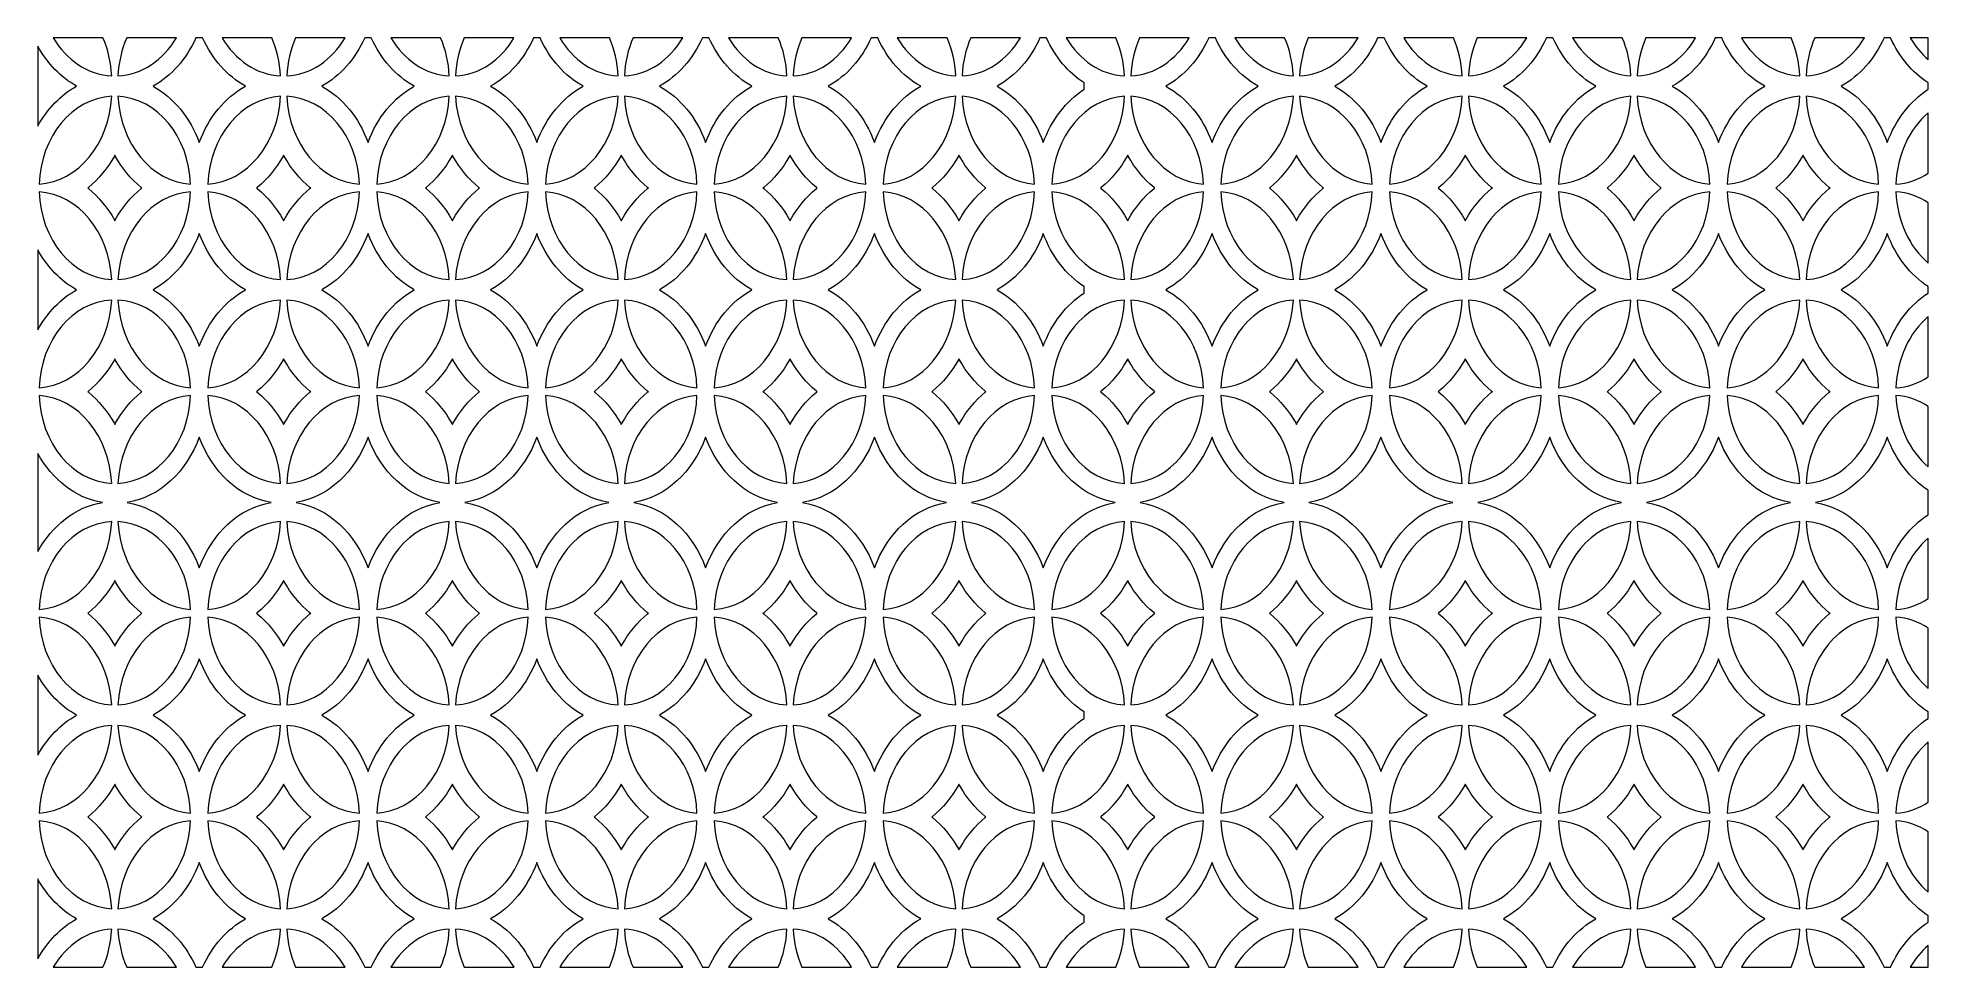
# Model space of a CAD drawing. Header units: millimetres. Extents: x -1200 to 1200, y -590 to 590.
import ezdxf

# ---------------------------------------------------------------- set-up
doc = ezdxf.new("R2010")
doc.units = ezdxf.units.MM
doc.header["$MEASUREMENT"] = 0
doc.layers.add('Layer 1', color=7, linetype='Continuous')

msp = doc.modelspace()

# ---------------------------------------------------------------- linework, layer by layer
at = {"layer": 'Layer 1', "color": 250, "lineweight": 20}
for points, knots in [([(-1150.75, 528.6253), (-1170.8627, 517.5532), (-1187.9392, 499.8069), (-1200.05, 477.7298), (-1200.05, 477.7298), (-1200.05, 579.5156), (-1200.05, 579.5156), (-1187.9392, 557.4385), (-1170.8627, 539.6973), (-1150.75, 528.6253)], [0, 0, 0, 0, 0.333333333, 0.333333333, 0.333333333, 0.666666667, 0.666666667, 0.666666667, 1, 1, 1, 1]), ([(-1180.4208, 589.9734), (-1180.4208, 589.9734), (-1117.3052, 589.9734), (-1117.3052, 589.9734), (-1110.9571, 575.3655), (-1107.0516, 558.9664), (-1106.2629, 541.5556), (-1136.8072, 543.0629), (-1163.675, 561.8157), (-1180.4208, 589.9734)], [0, 0, 0, 0, 0.333333333, 0.333333333, 0.333333333, 0.666666667, 0.666666667, 0.666666667, 1, 1, 1, 1]), ([(-1024.1201, 589.9734), (-1040.8659, 561.8157), (-1067.7379, 543.0629), (-1098.2823, 541.5556), (-1097.4935, 558.9664), (-1093.5838, 575.3655), (-1087.2358, 589.9734), (-1087.2358, 589.9734), (-1024.1201, 589.9734), (-1024.1201, 589.9734)], [0, 0, 0, 0, 0.333333333, 0.333333333, 0.333333333, 0.666666667, 0.666666667, 0.666666667, 1, 1, 1, 1]), ([(-999.2793, 589.9734), (-999.2793, 589.9734), (-990.9467, 589.9734), (-990.9467, 589.9734), (-978.7892, 563.0339), (-959.6264, 541.3956), (-936.4309, 528.6253), (-962.4802, 514.2858), (-983.4453, 488.7451), (-995.1109, 457.0981), (-1006.785, 488.7451), (-1027.7373, 514.2858), (-1053.7909, 528.6253), (-1030.5911, 541.3956), (-1011.4411, 563.0339), (-999.2793, 589.9734)], [0, 0, 0, 0, 0.2, 0.2, 0.2, 0.4, 0.4, 0.4, 0.6, 0.6, 0.6, 0.8, 0.8, 0.8, 1, 1, 1, 1]), ([(-966.1017, 589.9734), (-966.1017, 589.9734), (-902.986, 589.9734), (-902.986, 589.9734), (-896.638, 575.3655), (-892.7325, 558.9664), (-891.9438, 541.5556), (-922.4881, 543.0629), (-949.3559, 561.8157), (-966.1017, 589.9734)], [0, 0, 0, 0, 0.333333333, 0.333333333, 0.333333333, 0.666666667, 0.666666667, 0.666666667, 1, 1, 1, 1]), ([(-809.801, 589.9734), (-826.5468, 561.8157), (-853.4146, 543.0629), (-883.9547, 541.5556), (-883.1702, 558.9664), (-879.2647, 575.3655), (-872.9166, 589.9734), (-872.9166, 589.9734), (-809.801, 589.9734), (-809.801, 589.9734)], [0, 0, 0, 0, 0.333333333, 0.333333333, 0.333333333, 0.666666667, 0.666666667, 0.666666667, 1, 1, 1, 1]), ([(-784.9602, 589.9734), (-784.9602, 589.9734), (-776.6276, 589.9734), (-776.6276, 589.9734), (-764.4659, 563.0339), (-745.3115, 541.3956), (-722.1202, 528.6253), (-748.1654, 514.2858), (-769.1219, 488.7451), (-780.796, 457.0981), (-792.4617, 488.7451), (-813.4182, 514.2858), (-839.4718, 528.6253), (-816.272, 541.3956), (-797.1177, 563.0339), (-784.9602, 589.9734)], [0, 0, 0, 0, 0.2, 0.2, 0.2, 0.4, 0.4, 0.4, 0.6, 0.6, 0.6, 0.8, 0.8, 0.8, 1, 1, 1, 1]), ([(-751.7868, 589.9734), (-751.7868, 589.9734), (-688.6669, 589.9734), (-688.6669, 589.9734), (-682.3232, 575.3655), (-678.4134, 558.9664), (-677.6289, 541.5556), (-708.169, 543.0629), (-735.0453, 561.8157), (-751.7868, 589.9734)], [0, 0, 0, 0, 0.333333333, 0.333333333, 0.333333333, 0.666666667, 0.666666667, 0.666666667, 1, 1, 1, 1]), ([(-595.4862, 589.9734), (-612.2319, 561.8157), (-639.0997, 543.0629), (-669.6398, 541.5556), (-668.8511, 558.9664), (-664.9498, 575.3655), (-658.6018, 589.9734), (-658.6018, 589.9734), (-595.4862, 589.9734), (-595.4862, 589.9734)], [0, 0, 0, 0, 0.333333333, 0.333333333, 0.333333333, 0.666666667, 0.666666667, 0.666666667, 1, 1, 1, 1]), ([(-570.6411, 589.9734), (-570.6411, 589.9734), (-562.3127, 589.9734), (-562.3127, 589.9734), (-550.1552, 563.0339), (-530.9967, 541.3956), (-507.7969, 528.6253), (-533.8505, 514.2858), (-554.807, 488.7451), (-566.4769, 457.0981), (-578.1425, 488.7451), (-599.1033, 514.2858), (-625.1527, 528.6253), (-601.9572, 541.3956), (-582.7986, 563.0339), (-570.6411, 589.9734)], [0, 0, 0, 0, 0.2, 0.2, 0.2, 0.4, 0.4, 0.4, 0.6, 0.6, 0.6, 0.8, 0.8, 0.8, 1, 1, 1, 1]), ([(-537.4677, 589.9734), (-537.4677, 589.9734), (-474.3478, 589.9734), (-474.3478, 589.9734), (-467.9998, 575.3655), (-464.0943, 558.9664), (-463.3055, 541.5556), (-493.8499, 543.0629), (-520.7219, 561.8157), (-537.4677, 589.9734)], [0, 0, 0, 0, 0.333333333, 0.333333333, 0.333333333, 0.666666667, 0.666666667, 0.666666667, 1, 1, 1, 1]), ([(-381.1628, 589.9734), (-397.9085, 561.8157), (-424.7806, 543.0629), (-455.3249, 541.5556), (-454.5362, 558.9664), (-450.6307, 575.3655), (-444.2827, 589.9734), (-444.2827, 589.9734), (-381.1628, 589.9734), (-381.1628, 589.9734)], [0, 0, 0, 0, 0.333333333, 0.333333333, 0.333333333, 0.666666667, 0.666666667, 0.666666667, 1, 1, 1, 1]), ([(-293.482, 528.6253), (-319.5272, 514.2858), (-340.4879, 488.7451), (-352.1578, 457.0981), (-363.8276, 488.7451), (-384.7842, 514.2858), (-410.8336, 528.6253), (-387.6381, 541.3956), (-368.4795, 563.0339), (-356.322, 589.9734), (-356.322, 589.9734), (-347.9936, 589.9734), (-347.9936, 589.9734), (-335.8361, 563.0339), (-316.6733, 541.3956), (-293.482, 528.6253)], [0, 0, 0, 0, 0.2, 0.2, 0.2, 0.4, 0.4, 0.4, 0.6, 0.6, 0.6, 0.8, 0.8, 0.8, 1, 1, 1, 1]), ([(-260.033, 589.9734), (-253.6849, 575.3655), (-249.7794, 558.9664), (-248.9907, 541.5556), (-279.535, 543.0629), (-306.4028, 561.8157), (-323.1485, 589.9734), (-323.1485, 589.9734), (-260.033, 589.9734), (-260.033, 589.9734)], [0, 0, 0, 0, 0.333333333, 0.333333333, 0.333333333, 0.666666667, 0.666666667, 0.666666667, 1, 1, 1, 1]), ([(-166.848, 589.9734), (-183.5937, 561.8157), (-210.4657, 543.0629), (-241.0058, 541.5556), (-240.2171, 558.9664), (-236.3158, 575.3655), (-229.9678, 589.9734), (-229.9678, 589.9734), (-166.848, 589.9734), (-166.848, 589.9734)], [0, 0, 0, 0, 0.333333333, 0.333333333, 0.333333333, 0.666666667, 0.666666667, 0.666666667, 1, 1, 1, 1]), ([(-79.1629, 528.6253), (-105.2123, 514.2858), (-126.1688, 488.7451), (-137.8429, 457.0981), (-149.5085, 488.7451), (-170.4693, 514.2858), (-196.5145, 528.6253), (-173.3232, 541.3956), (-154.1646, 563.0339), (-142.0071, 589.9734), (-142.0071, 589.9734), (-133.6745, 589.9734), (-133.6745, 589.9734), (-121.5128, 563.0339), (-102.3584, 541.3956), (-79.1629, 528.6253)], [0, 0, 0, 0, 0.2, 0.2, 0.2, 0.4, 0.4, 0.4, 0.6, 0.6, 0.6, 0.8, 0.8, 0.8, 1, 1, 1, 1]), ([(-45.7138, 589.9734), (-39.3658, 575.3655), (-35.4645, 558.9664), (-34.6758, 541.5556), (-65.2159, 543.0629), (-92.0879, 561.8157), (-108.8336, 589.9734), (-108.8336, 589.9734), (-45.7138, 589.9734), (-45.7138, 589.9734)], [0, 0, 0, 0, 0.333333333, 0.333333333, 0.333333333, 0.666666667, 0.666666667, 0.666666667, 1, 1, 1, 1]), ([(47.4669, 589.9734), (30.7212, 561.8157), (3.8534, 543.0629), (-26.6909, 541.5556), (-25.9022, 558.9664), (-21.9925, 575.3655), (-15.6445, 589.9734), (-15.6445, 589.9734), (47.4669, 589.9734), (47.4669, 589.9734)], [0, 0, 0, 0, 0.333333333, 0.333333333, 0.333333333, 0.666666667, 0.666666667, 0.666666667, 1, 1, 1, 1]), ([(128.3672, 524.5578), (105.4685, 509.7124), (87.1156, 485.9474), (76.4762, 457.0981), (64.8063, 488.7451), (43.8456, 514.2858), (17.8004, 528.6253), (40.9917, 541.3956), (60.1545, 563.0339), (72.312, 589.9734), (72.312, 589.9734), (80.6403, 589.9734), (80.6403, 589.9734), (91.5893, 565.7077), (108.2206, 545.7522), (128.3672, 532.6928), (128.3672, 532.6928), (128.3672, 524.5578), (128.3672, 524.5578)], [0, 0, 0, 0, 0.166666667, 0.166666667, 0.166666667, 0.333333333, 0.333333333, 0.333333333, 0.5, 0.5, 0.5, 0.666666667, 0.666666667, 0.666666667, 0.833333333, 0.833333333, 0.833333333, 1, 1, 1, 1]), ([(168.5969, 589.9734), (174.9449, 575.3655), (178.8504, 558.9664), (179.6391, 541.5556), (149.0948, 543.0629), (122.227, 561.8157), (105.4812, 589.9734), (105.4812, 589.9734), (168.5969, 589.9734), (168.5969, 589.9734)], [0, 0, 0, 0, 0.333333333, 0.333333333, 0.333333333, 0.666666667, 0.666666667, 0.666666667, 1, 1, 1, 1]), ([(261.7818, 589.9734), (245.0361, 561.8157), (218.1682, 543.0629), (187.6282, 541.5556), (188.4127, 558.9664), (192.3182, 575.3655), (198.6662, 589.9734), (198.6662, 589.9734), (261.7818, 589.9734), (261.7818, 589.9734)], [0, 0, 0, 0, 0.333333333, 0.333333333, 0.333333333, 0.666666667, 0.666666667, 0.666666667, 1, 1, 1, 1]), ([(349.4626, 528.6253), (323.4175, 514.2858), (302.4609, 488.7451), (290.7869, 457.0981), (279.1212, 488.7451), (258.1647, 514.2858), (232.1111, 528.6253), (255.3108, 541.3956), (274.4652, 563.0339), (286.6227, 589.9734), (286.6227, 589.9734), (294.9552, 589.9734), (294.9552, 589.9734), (307.117, 563.0339), (326.2714, 541.3956), (349.4626, 528.6253)], [0, 0, 0, 0, 0.2, 0.2, 0.2, 0.4, 0.4, 0.4, 0.6, 0.6, 0.6, 0.8, 0.8, 0.8, 1, 1, 1, 1]), ([(382.916, 589.9734), (389.2597, 575.3655), (393.1695, 558.9664), (393.954, 541.5556), (363.4139, 543.0629), (336.5376, 561.8157), (319.7961, 589.9734), (319.7961, 589.9734), (382.916, 589.9734), (382.916, 589.9734)], [0, 0, 0, 0, 0.333333333, 0.333333333, 0.333333333, 0.666666667, 0.666666667, 0.666666667, 1, 1, 1, 1]), ([(476.0967, 589.9734), (459.351, 561.8157), (432.4832, 543.0629), (401.943, 541.5556), (402.7318, 558.9664), (406.6331, 575.3655), (412.9811, 589.9734), (412.9811, 589.9734), (476.0967, 589.9734), (476.0967, 589.9734)], [0, 0, 0, 0, 0.333333333, 0.333333333, 0.333333333, 0.666666667, 0.666666667, 0.666666667, 1, 1, 1, 1]), ([(563.786, 528.6253), (537.7324, 514.2858), (516.7758, 488.7451), (505.106, 457.0981), (493.4403, 488.7451), (472.4796, 514.2858), (446.4302, 528.6253), (469.6257, 541.3956), (488.7843, 563.0339), (500.9418, 589.9734), (500.9418, 589.9734), (509.2702, 589.9734), (509.2702, 589.9734), (521.4276, 563.0339), (540.5862, 541.3956), (563.786, 528.6253)], [0, 0, 0, 0, 0.2, 0.2, 0.2, 0.4, 0.4, 0.4, 0.6, 0.6, 0.6, 0.8, 0.8, 0.8, 1, 1, 1, 1]), ([(597.2351, 589.9734), (603.5831, 575.3655), (607.4886, 558.9664), (608.2773, 541.5556), (577.733, 543.0629), (550.8609, 561.8157), (534.1152, 589.9734), (534.1152, 589.9734), (597.2351, 589.9734), (597.2351, 589.9734)], [0, 0, 0, 0, 0.333333333, 0.333333333, 0.333333333, 0.666666667, 0.666666667, 0.666666667, 1, 1, 1, 1]), ([(690.42, 589.9734), (673.6743, 561.8157), (646.8023, 543.0629), (616.2579, 541.5556), (617.0467, 558.9664), (620.9522, 575.3655), (627.3002, 589.9734), (627.3002, 589.9734), (690.42, 589.9734), (690.42, 589.9734)], [0, 0, 0, 0, 0.333333333, 0.333333333, 0.333333333, 0.666666667, 0.666666667, 0.666666667, 1, 1, 1, 1]), ([(723.5893, 589.9734), (735.7467, 563.0339), (754.9096, 541.3956), (778.1009, 528.6253), (752.0557, 514.2858), (731.0949, 488.7451), (719.4251, 457.0981), (707.7552, 488.7451), (686.7987, 514.2858), (660.7493, 528.6253), (683.9448, 541.3956), (703.1034, 563.0339), (715.2609, 589.9734), (715.2609, 589.9734), (723.5893, 589.9734), (723.5893, 589.9734)], [0, 0, 0, 0, 0.2, 0.2, 0.2, 0.4, 0.4, 0.4, 0.6, 0.6, 0.6, 0.8, 0.8, 0.8, 1, 1, 1, 1]), ([(811.5499, 589.9734), (817.898, 575.3655), (821.8035, 558.9664), (822.5922, 541.5556), (792.0478, 543.0629), (765.18, 561.8157), (748.4343, 589.9734), (748.4343, 589.9734), (811.5499, 589.9734), (811.5499, 589.9734)], [0, 0, 0, 0, 0.333333333, 0.333333333, 0.333333333, 0.666666667, 0.666666667, 0.666666667, 1, 1, 1, 1]), ([(904.7349, 589.9734), (887.9892, 561.8157), (861.1172, 543.0629), (830.577, 541.5556), (831.3658, 558.9664), (835.267, 575.3655), (841.6151, 589.9734), (841.6151, 589.9734), (904.7349, 589.9734), (904.7349, 589.9734)], [0, 0, 0, 0, 0.333333333, 0.333333333, 0.333333333, 0.666666667, 0.666666667, 0.666666667, 1, 1, 1, 1]), ([(937.9084, 589.9734), (950.0701, 563.0339), (969.2244, 541.3956), (992.42, 528.6253), (966.3706, 514.2858), (945.414, 488.7451), (933.7399, 457.0981), (922.0743, 488.7451), (901.1135, 514.2858), (875.0684, 528.6253), (898.2597, 541.3956), (917.4183, 563.0339), (929.5758, 589.9734), (929.5758, 589.9734), (937.9084, 589.9734), (937.9084, 589.9734)], [0, 0, 0, 0, 0.2, 0.2, 0.2, 0.4, 0.4, 0.4, 0.6, 0.6, 0.6, 0.8, 0.8, 0.8, 1, 1, 1, 1]), ([(1025.869, 589.9734), (1032.2171, 575.3655), (1036.1183, 558.9664), (1036.9071, 541.5556), (1006.367, 543.0629), (979.4949, 561.8157), (962.7492, 589.9734), (962.7492, 589.9734), (1025.869, 589.9734), (1025.869, 589.9734)], [0, 0, 0, 0, 0.333333333, 0.333333333, 0.333333333, 0.666666667, 0.666666667, 0.666666667, 1, 1, 1, 1]), ([(1119.0498, 589.9734), (1102.3041, 561.8157), (1075.4363, 543.0629), (1044.892, 541.5556), (1045.6806, 558.9664), (1049.5904, 575.3655), (1055.9384, 589.9734), (1055.9384, 589.9734), (1119.0498, 589.9734), (1119.0498, 589.9734)], [0, 0, 0, 0, 0.333333333, 0.333333333, 0.333333333, 0.666666667, 0.666666667, 0.666666667, 1, 1, 1, 1]), ([(1152.2232, 589.9734), (1163.1722, 565.7077), (1179.8034, 545.7522), (1199.95, 532.6928), (1199.95, 532.6928), (1199.95, 524.5578), (1199.95, 524.5578), (1177.0513, 509.7124), (1158.6985, 485.9474), (1148.059, 457.0981), (1136.3892, 488.7451), (1115.4284, 514.2858), (1089.3833, 528.6253), (1112.5745, 541.3956), (1131.7374, 563.0339), (1143.8949, 589.9734), (1143.8949, 589.9734), (1152.2232, 589.9734), (1152.2232, 589.9734)], [0, 0, 0, 0, 0.166666667, 0.166666667, 0.166666667, 0.333333333, 0.333333333, 0.333333333, 0.5, 0.5, 0.5, 0.666666667, 0.666666667, 0.666666667, 0.833333333, 0.833333333, 0.833333333, 1, 1, 1, 1]), ([(1199.95, 589.9734), (1199.95, 589.9734), (1199.95, 562.5848), (1199.95, 562.5848), (1191.1171, 570.1005), (1183.3739, 579.3711), (1177.0683, 589.9734), (1177.0683, 589.9734), (1199.95, 589.9734), (1199.95, 589.9734)], [0, 0, 0, 0, 0.333333333, 0.333333333, 0.333333333, 0.666666667, 0.666666667, 0.666666667, 1, 1, 1, 1]), ([(-1106.2629, 515.7001), (-1108.9853, 455.6012), (-1148.7696, 407.4363), (-1198.4174, 404.138), (-1196.3777, 464.624), (-1156.2287, 513.2276), (-1106.2629, 515.7001)], [0, 0, 0, 0, 0.5, 0.5, 0.5, 1, 1, 1, 1]), ([(-1098.2823, 515.7001), (-1048.3207, 513.2276), (-1008.1674, 464.6292), (-1006.1192, 404.138), (-1055.767, 407.4363), (-1095.5556, 455.6012), (-1098.2823, 515.7001)], [0, 0, 0, 0, 0.5, 0.5, 0.5, 1, 1, 1, 1]), ([(-891.9438, 515.7001), (-894.6704, 455.6012), (-934.4548, 407.4363), (-984.0983, 404.138), (-982.0586, 464.624), (-941.9096, 513.2276), (-891.9438, 515.7001)], [0, 0, 0, 0, 0.5, 0.5, 0.5, 1, 1, 1, 1]), ([(-883.9547, 515.7001), (-833.9931, 513.2276), (-793.8441, 464.6292), (-791.8044, 404.138), (-841.4522, 407.4363), (-881.2408, 455.6012), (-883.9547, 515.7001)], [0, 0, 0, 0, 0.5, 0.5, 0.5, 1, 1, 1, 1]), ([(-677.6289, 515.7001), (-680.3428, 455.6012), (-720.1357, 407.4363), (-769.7792, 404.138), (-767.7438, 464.624), (-727.5905, 513.2276), (-677.6289, 515.7001)], [0, 0, 0, 0, 0.5, 0.5, 0.5, 1, 1, 1, 1]), ([(-669.6398, 515.7001), (-619.6782, 513.2276), (-579.5292, 464.6292), (-577.4853, 404.138), (-627.1331, 407.4363), (-666.9217, 455.6012), (-669.6398, 515.7001)], [0, 0, 0, 0, 0.5, 0.5, 0.5, 1, 1, 1, 1]), ([(-463.3055, 515.7001), (-466.028, 455.6012), (-505.8166, 407.4363), (-555.4643, 404.138), (-553.4247, 464.624), (-513.2756, 513.2276), (-463.3055, 515.7001)], [0, 0, 0, 0, 0.5, 0.5, 0.5, 1, 1, 1, 1]), ([(-455.3249, 515.7001), (-405.3591, 513.2276), (-365.2101, 464.6292), (-363.1662, 404.138), (-412.8182, 407.4363), (-452.6025, 455.6012), (-455.3249, 515.7001)], [0, 0, 0, 0, 0.5, 0.5, 0.5, 1, 1, 1, 1]), ([(-248.9907, 515.7001), (-251.7131, 455.6012), (-291.5017, 407.4363), (-341.1495, 404.138), (-339.1055, 464.624), (-298.9565, 513.2276), (-248.9907, 515.7001)], [0, 0, 0, 0, 0.5, 0.5, 0.5, 1, 1, 1, 1]), ([(-241.0058, 515.7001), (-191.0442, 513.2276), (-150.8909, 464.6292), (-148.8513, 404.138), (-198.499, 407.4363), (-238.2877, 455.6012), (-241.0058, 515.7001)], [0, 0, 0, 0, 0.5, 0.5, 0.5, 1, 1, 1, 1]), ([(-34.6758, 515.7001), (-37.394, 455.6012), (-77.1826, 407.4363), (-126.8304, 404.138), (-124.7907, 464.624), (-84.6374, 513.2276), (-34.6758, 515.7001)], [0, 0, 0, 0, 0.5, 0.5, 0.5, 1, 1, 1, 1]), ([(-26.6909, 515.7001), (23.2749, 513.2276), (63.4239, 464.6292), (65.4679, 404.138), (15.8201, 407.4363), (-23.9643, 455.6012), (-26.6909, 515.7001)], [0, 0, 0, 0, 0.5, 0.5, 0.5, 1, 1, 1, 1]), ([(179.6391, 515.7001), (176.9125, 455.6012), (137.1281, 407.4363), (87.4845, 404.138), (89.5242, 464.624), (129.6733, 513.2276), (179.6391, 515.7001)], [0, 0, 0, 0, 0.5, 0.5, 0.5, 1, 1, 1, 1]), ([(187.6282, 515.7001), (237.5898, 513.2276), (277.7388, 464.6292), (279.7785, 404.138), (230.1307, 407.4363), (190.3421, 455.6012), (187.6282, 515.7001)], [0, 0, 0, 0, 0.5, 0.5, 0.5, 1, 1, 1, 1]), ([(393.954, 515.7001), (391.2401, 455.6012), (351.4472, 407.4363), (301.8037, 404.138), (303.8391, 464.624), (343.9924, 513.2276), (393.954, 515.7001)], [0, 0, 0, 0, 0.5, 0.5, 0.5, 1, 1, 1, 1]), ([(401.943, 515.7001), (451.9046, 513.2276), (492.0537, 464.6292), (494.0976, 404.138), (444.4498, 407.4363), (404.6612, 455.6012), (401.943, 515.7001)], [0, 0, 0, 0, 0.5, 0.5, 0.5, 1, 1, 1, 1]), ([(608.2773, 515.7001), (605.5549, 455.6012), (565.7663, 407.4363), (516.1186, 404.138), (518.1582, 464.624), (558.3073, 513.2276), (608.2773, 515.7001)], [0, 0, 0, 0, 0.5, 0.5, 0.5, 1, 1, 1, 1]), ([(616.2579, 515.7001), (666.2237, 513.2276), (706.3728, 464.6292), (708.4167, 404.138), (658.7647, 407.4363), (618.9804, 455.6012), (616.2579, 515.7001)], [0, 0, 0, 0, 0.5, 0.5, 0.5, 1, 1, 1, 1]), ([(822.5922, 515.7001), (819.8698, 455.6012), (780.0812, 407.4363), (730.4334, 404.138), (732.4774, 464.624), (772.6264, 513.2276), (822.5922, 515.7001)], [0, 0, 0, 0, 0.5, 0.5, 0.5, 1, 1, 1, 1]), ([(830.577, 515.7001), (880.5386, 513.2276), (920.6919, 464.6292), (922.7316, 404.138), (873.0838, 407.4363), (833.2952, 455.6012), (830.577, 515.7001)], [0, 0, 0, 0, 0.5, 0.5, 0.5, 1, 1, 1, 1]), ([(1036.9071, 515.7001), (1034.1889, 455.6012), (994.4003, 407.4363), (944.7525, 404.138), (946.7922, 464.624), (986.9455, 513.2276), (1036.9071, 515.7001)], [0, 0, 0, 0, 0.5, 0.5, 0.5, 1, 1, 1, 1]), ([(1044.892, 515.7001), (1094.8577, 513.2276), (1135.0068, 464.6292), (1137.0507, 404.138), (1087.4029, 407.4363), (1047.6186, 455.6012), (1044.892, 515.7001)], [0, 0, 0, 0, 0.5, 0.5, 0.5, 1, 1, 1, 1]), ([(1159.0674, 404.138), (1160.3353, 441.5765), (1176.199, 474.4521), (1199.95, 494.6606), (1199.95, 494.6606), (1199.95, 418.0645), (1199.95, 418.0645), (1187.6696, 410.043), (1173.8031, 405.1187), (1159.0674, 404.138)], [0, 0, 0, 0, 0.333333333, 0.333333333, 0.333333333, 0.666666667, 0.666666667, 0.666666667, 1, 1, 1, 1]), ([(-1068.8065, 400.024), (-1068.8065, 400.024), (-1067.8821, 399.3065), (-1067.8821, 399.3065), (-1067.8821, 399.3065), (-1068.8065, 398.5942), (-1068.8065, 398.5942), (-1068.8065, 398.5942), (-1073.5814, 394.4854), (-1073.5814, 394.4854), (-1073.5814, 394.4854), (-1078.1738, 390.1081), (-1078.1738, 390.1081), (-1078.1738, 390.1081), (-1082.5924, 385.478), (-1082.5924, 385.478), (-1082.5924, 385.478), (-1086.8202, 380.6), (-1086.8202, 380.6), (-1086.8202, 380.6), (-1090.8487, 375.4847), (-1090.8487, 375.4847), (-1090.8487, 375.4847), (-1094.6693, 370.1422), (-1094.6693, 370.1422), (-1094.6693, 370.1422), (-1098.2865, 364.5778), (-1098.2865, 364.5778), (-1098.2865, 364.5778), (-1101.6789, 358.7966), (-1101.6789, 358.7966), (-1101.6789, 358.7966), (-1102.2726, 357.6816), (-1102.2726, 357.6816), (-1102.2726, 357.6816), (-1102.8578, 358.7966), (-1102.8578, 358.7966), (-1102.8578, 358.7966), (-1106.2587, 364.5778), (-1106.2587, 364.5778), (-1106.2587, 364.5778), (-1109.8716, 370.1422), (-1109.8716, 370.1422), (-1109.8716, 370.1422), (-1113.6965, 375.4847), (-1113.6965, 375.4847), (-1113.6965, 375.4847), (-1117.725, 380.6), (-1117.725, 380.6), (-1117.725, 380.6), (-1121.9528, 385.478), (-1121.9528, 385.478), (-1121.9528, 385.478), (-1126.3671, 390.1081), (-1126.3671, 390.1081), (-1126.3671, 390.1081), (-1130.9638, 394.4854), (-1130.9638, 394.4854), (-1130.9638, 394.4854), (-1135.7301, 398.5942), (-1135.7301, 398.5942), (-1135.7301, 398.5942), (-1136.663, 399.3065), (-1136.663, 399.3065), (-1136.663, 399.3065), (-1135.7301, 400.024), (-1135.7301, 400.024), (-1135.7301, 400.024), (-1130.9638, 404.138), (-1130.9638, 404.138), (-1130.9638, 404.138), (-1126.3671, 408.5048), (-1126.3671, 408.5048), (-1126.3671, 408.5048), (-1121.9528, 413.1349), (-1121.9528, 413.1349), (-1121.9528, 413.1349), (-1117.725, 418.018), (-1117.725, 418.018), (-1117.725, 418.018), (-1113.6965, 423.1282), (-1113.6965, 423.1282), (-1113.6965, 423.1282), (-1109.8716, 428.4759), (-1109.8716, 428.4759), (-1109.8716, 428.4759), (-1106.2587, 434.0403), (-1106.2587, 434.0403), (-1106.2587, 434.0403), (-1102.8578, 439.8163), (-1102.8578, 439.8163), (-1102.8578, 439.8163), (-1102.2726, 440.9365), (-1102.2726, 440.9365), (-1102.2726, 440.9365), (-1101.6789, 439.8163), (-1101.6789, 439.8163), (-1101.6789, 439.8163), (-1098.2865, 434.0455), (-1098.2865, 434.0455), (-1098.2865, 434.0455), (-1094.6736, 428.4759), (-1094.6736, 428.4759), (-1094.6736, 428.4759), (-1090.8487, 423.1282), (-1090.8487, 423.1282), (-1090.8487, 423.1282), (-1086.8202, 418.018), (-1086.8202, 418.018), (-1086.8202, 418.018), (-1082.5924, 413.1401), (-1082.5924, 413.1401), (-1082.5924, 413.1401), (-1078.1738, 408.51), (-1078.1738, 408.51), (-1078.1738, 408.51), (-1073.5814, 404.138), (-1073.5814, 404.138), (-1073.5814, 404.138), (-1068.8065, 400.024), (-1068.8065, 400.024)], [0, 0, 0, 0, 0.025, 0.025, 0.025, 0.05, 0.05, 0.05, 0.075, 0.075, 0.075, 0.1, 0.1, 0.1, 0.125, 0.125, 0.125, 0.15, 0.15, 0.15, 0.175, 0.175, 0.175, 0.2, 0.2, 0.2, 0.225, 0.225, 0.225, 0.25, 0.25, 0.25, 0.275, 0.275, 0.275, 0.3, 0.3, 0.3, 0.325, 0.325, 0.325, 0.35, 0.35, 0.35, 0.375, 0.375, 0.375, 0.4, 0.4, 0.4, 0.425, 0.425, 0.425, 0.45, 0.45, 0.45, 0.475, 0.475, 0.475, 0.5, 0.5, 0.5, 0.525, 0.525, 0.525, 0.55, 0.55, 0.55, 0.575, 0.575, 0.575, 0.6, 0.6, 0.6, 0.625, 0.625, 0.625, 0.65, 0.65, 0.65, 0.675, 0.675, 0.675, 0.7, 0.7, 0.7, 0.725, 0.725, 0.725, 0.75, 0.75, 0.75, 0.775, 0.775, 0.775, 0.8, 0.8, 0.8, 0.825, 0.825, 0.825, 0.85, 0.85, 0.85, 0.875, 0.875, 0.875, 0.9, 0.9, 0.9, 0.925, 0.925, 0.925, 0.95, 0.95, 0.95, 0.975, 0.975, 0.975, 1, 1, 1, 1]), ([(-854.4874, 400.024), (-854.4874, 400.024), (-853.5672, 399.3065), (-853.5672, 399.3065), (-853.5672, 399.3065), (-854.4874, 398.5942), (-854.4874, 398.5942), (-854.4874, 398.5942), (-859.2622, 394.4854), (-859.2622, 394.4854), (-859.2622, 394.4854), (-863.8632, 390.1081), (-863.8632, 390.1081), (-863.8632, 390.1081), (-868.2733, 385.478), (-868.2733, 385.478), (-868.2733, 385.478), (-872.5011, 380.6), (-872.5011, 380.6), (-872.5011, 380.6), (-876.5295, 375.4847), (-876.5295, 375.4847), (-876.5295, 375.4847), (-880.3545, 370.1422), (-880.3545, 370.1422), (-880.3545, 370.1422), (-883.9631, 364.5778), (-883.9631, 364.5778), (-883.9631, 364.5778), (-887.3598, 358.7966), (-887.3598, 358.7966), (-887.3598, 358.7966), (-887.9492, 357.6816), (-887.9492, 357.6816), (-887.9492, 357.6816), (-888.5429, 358.7966), (-888.5429, 358.7966), (-888.5429, 358.7966), (-891.9396, 364.5778), (-891.9396, 364.5778), (-891.9396, 364.5778), (-895.5567, 370.1422), (-895.5567, 370.1422), (-895.5567, 370.1422), (-899.3774, 375.4847), (-899.3774, 375.4847), (-899.3774, 375.4847), (-903.4059, 380.6), (-903.4059, 380.6), (-903.4059, 380.6), (-907.6294, 385.478), (-907.6294, 385.478), (-907.6294, 385.478), (-912.048, 390.1081), (-912.048, 390.1081), (-912.048, 390.1081), (-916.6489, 394.4854), (-916.6489, 394.4854), (-916.6489, 394.4854), (-921.4153, 398.5942), (-921.4153, 398.5942), (-921.4153, 398.5942), (-922.3397, 399.3065), (-922.3397, 399.3065), (-922.3397, 399.3065), (-921.4153, 400.024), (-921.4153, 400.024), (-921.4153, 400.024), (-916.6489, 404.138), (-916.6489, 404.138), (-916.6489, 404.138), (-912.048, 408.5048), (-912.048, 408.5048), (-912.048, 408.5048), (-907.6337, 413.1349), (-907.6337, 413.1349), (-907.6337, 413.1349), (-903.4059, 418.018), (-903.4059, 418.018), (-903.4059, 418.018), (-899.3774, 423.1282), (-899.3774, 423.1282), (-899.3774, 423.1282), (-895.5567, 428.4759), (-895.5567, 428.4759), (-895.5567, 428.4759), (-891.9396, 434.0403), (-891.9396, 434.0403), (-891.9396, 434.0403), (-888.5429, 439.8163), (-888.5429, 439.8163), (-888.5429, 439.8163), (-887.9492, 440.9365), (-887.9492, 440.9365), (-887.9492, 440.9365), (-887.3598, 439.8163), (-887.3598, 439.8163), (-887.3598, 439.8163), (-883.9631, 434.0455), (-883.9631, 434.0455), (-883.9631, 434.0455), (-880.3545, 428.4759), (-880.3545, 428.4759), (-880.3545, 428.4759), (-876.5295, 423.1282), (-876.5295, 423.1282), (-876.5295, 423.1282), (-872.5011, 418.018), (-872.5011, 418.018), (-872.5011, 418.018), (-868.2733, 413.1401), (-868.2733, 413.1401), (-868.2733, 413.1401), (-863.8632, 408.51), (-863.8632, 408.51), (-863.8632, 408.51), (-859.2622, 404.138), (-859.2622, 404.138), (-859.2622, 404.138), (-854.4874, 400.024), (-854.4874, 400.024)], [0, 0, 0, 0, 0.025, 0.025, 0.025, 0.05, 0.05, 0.05, 0.075, 0.075, 0.075, 0.1, 0.1, 0.1, 0.125, 0.125, 0.125, 0.15, 0.15, 0.15, 0.175, 0.175, 0.175, 0.2, 0.2, 0.2, 0.225, 0.225, 0.225, 0.25, 0.25, 0.25, 0.275, 0.275, 0.275, 0.3, 0.3, 0.3, 0.325, 0.325, 0.325, 0.35, 0.35, 0.35, 0.375, 0.375, 0.375, 0.4, 0.4, 0.4, 0.425, 0.425, 0.425, 0.45, 0.45, 0.45, 0.475, 0.475, 0.475, 0.5, 0.5, 0.5, 0.525, 0.525, 0.525, 0.55, 0.55, 0.55, 0.575, 0.575, 0.575, 0.6, 0.6, 0.6, 0.625, 0.625, 0.625, 0.65, 0.65, 0.65, 0.675, 0.675, 0.675, 0.7, 0.7, 0.7, 0.725, 0.725, 0.725, 0.75, 0.75, 0.75, 0.775, 0.775, 0.775, 0.8, 0.8, 0.8, 0.825, 0.825, 0.825, 0.85, 0.85, 0.85, 0.875, 0.875, 0.875, 0.9, 0.9, 0.9, 0.925, 0.925, 0.925, 0.95, 0.95, 0.95, 0.975, 0.975, 0.975, 1, 1, 1, 1]), ([(-640.1726, 400.024), (-640.1726, 400.024), (-639.2481, 399.3065), (-639.2481, 399.3065), (-639.2481, 399.3065), (-640.1726, 398.5942), (-640.1726, 398.5942), (-640.1726, 398.5942), (-644.9431, 394.4854), (-644.9431, 394.4854), (-644.9431, 394.4854), (-649.5398, 390.1081), (-649.5398, 390.1081), (-649.5398, 390.1081), (-653.9542, 385.478), (-653.9542, 385.478), (-653.9542, 385.478), (-658.182, 380.6), (-658.182, 380.6), (-658.182, 380.6), (-662.2147, 375.4847), (-662.2147, 375.4847), (-662.2147, 375.4847), (-666.0354, 370.1422), (-666.0354, 370.1422), (-666.0354, 370.1422), (-669.644, 364.5778), (-669.644, 364.5778), (-669.644, 364.5778), (-673.0407, 358.7966), (-673.0407, 358.7966), (-673.0407, 358.7966), (-673.6343, 357.6816), (-673.6343, 357.6816), (-673.6343, 357.6816), (-674.228, 358.7966), (-674.228, 358.7966), (-674.228, 358.7966), (-677.6247, 364.5778), (-677.6247, 364.5778), (-677.6247, 364.5778), (-681.2291, 370.1422), (-681.2291, 370.1422), (-681.2291, 370.1422), (-685.0625, 375.4847), (-685.0625, 375.4847), (-685.0625, 375.4847), (-689.091, 380.6), (-689.091, 380.6), (-689.091, 380.6), (-693.3103, 385.478), (-693.3103, 385.478), (-693.3103, 385.478), (-697.7289, 390.1081), (-697.7289, 390.1081), (-697.7289, 390.1081), (-702.3256, 394.4854), (-702.3256, 394.4854), (-702.3256, 394.4854), (-707.0962, 398.5942), (-707.0962, 398.5942), (-707.0962, 398.5942), (-708.0248, 399.3065), (-708.0248, 399.3065), (-708.0248, 399.3065), (-707.0962, 400.024), (-707.0962, 400.024), (-707.0962, 400.024), (-702.3256, 404.138), (-702.3256, 404.138), (-702.3256, 404.138), (-697.7289, 408.5048), (-697.7289, 408.5048), (-697.7289, 408.5048), (-693.3103, 413.1349), (-693.3103, 413.1349), (-693.3103, 413.1349), (-689.091, 418.018), (-689.091, 418.018), (-689.091, 418.018), (-685.0625, 423.1282), (-685.0625, 423.1282), (-685.0625, 423.1282), (-681.2291, 428.4759), (-681.2291, 428.4759), (-681.2291, 428.4759), (-677.6247, 434.0403), (-677.6247, 434.0403), (-677.6247, 434.0403), (-674.228, 439.8163), (-674.228, 439.8163), (-674.228, 439.8163), (-673.6343, 440.9365), (-673.6343, 440.9365), (-673.6343, 440.9365), (-673.0407, 439.8163), (-673.0407, 439.8163), (-673.0407, 439.8163), (-669.644, 434.0455), (-669.644, 434.0455), (-669.644, 434.0455), (-666.0354, 428.4759), (-666.0354, 428.4759), (-666.0354, 428.4759), (-662.2147, 423.1282), (-662.2147, 423.1282), (-662.2147, 423.1282), (-658.182, 418.018), (-658.182, 418.018), (-658.182, 418.018), (-653.9542, 413.1401), (-653.9542, 413.1401), (-653.9542, 413.1401), (-649.5398, 408.51), (-649.5398, 408.51), (-649.5398, 408.51), (-644.9431, 404.138), (-644.9431, 404.138), (-644.9431, 404.138), (-640.1726, 400.024), (-640.1726, 400.024)], [0, 0, 0, 0, 0.025, 0.025, 0.025, 0.05, 0.05, 0.05, 0.075, 0.075, 0.075, 0.1, 0.1, 0.1, 0.125, 0.125, 0.125, 0.15, 0.15, 0.15, 0.175, 0.175, 0.175, 0.2, 0.2, 0.2, 0.225, 0.225, 0.225, 0.25, 0.25, 0.25, 0.275, 0.275, 0.275, 0.3, 0.3, 0.3, 0.325, 0.325, 0.325, 0.35, 0.35, 0.35, 0.375, 0.375, 0.375, 0.4, 0.4, 0.4, 0.425, 0.425, 0.425, 0.45, 0.45, 0.45, 0.475, 0.475, 0.475, 0.5, 0.5, 0.5, 0.525, 0.525, 0.525, 0.55, 0.55, 0.55, 0.575, 0.575, 0.575, 0.6, 0.6, 0.6, 0.625, 0.625, 0.625, 0.65, 0.65, 0.65, 0.675, 0.675, 0.675, 0.7, 0.7, 0.7, 0.725, 0.725, 0.725, 0.75, 0.75, 0.75, 0.775, 0.775, 0.775, 0.8, 0.8, 0.8, 0.825, 0.825, 0.825, 0.85, 0.85, 0.85, 0.875, 0.875, 0.875, 0.9, 0.9, 0.9, 0.925, 0.925, 0.925, 0.95, 0.95, 0.95, 0.975, 0.975, 0.975, 1, 1, 1, 1]), ([(-425.8492, 400.024), (-425.8492, 400.024), (-424.929, 399.3065), (-424.929, 399.3065), (-424.929, 399.3065), (-425.8492, 398.5942), (-425.8492, 398.5942), (-425.8492, 398.5942), (-430.6283, 394.4854), (-430.6283, 394.4854), (-430.6283, 394.4854), (-435.225, 390.1081), (-435.225, 390.1081), (-435.225, 390.1081), (-439.6393, 385.478), (-439.6393, 385.478), (-439.6393, 385.478), (-443.8671, 380.6), (-443.8671, 380.6), (-443.8671, 380.6), (-447.8913, 375.4847), (-447.8913, 375.4847), (-447.8913, 375.4847), (-451.7163, 370.1422), (-451.7163, 370.1422), (-451.7163, 370.1422), (-455.3292, 364.5778), (-455.3292, 364.5778), (-455.3292, 364.5778), (-458.7258, 358.7966), (-458.7258, 358.7966), (-458.7258, 358.7966), (-459.3195, 357.6816), (-459.3195, 357.6816), (-459.3195, 357.6816), (-459.9089, 358.7966), (-459.9089, 358.7966), (-459.9089, 358.7966), (-463.3055, 364.5778), (-463.3055, 364.5778), (-463.3055, 364.5778), (-466.9184, 370.1422), (-466.9184, 370.1422), (-466.9184, 370.1422), (-470.7434, 375.4847), (-470.7434, 375.4847), (-470.7434, 375.4847), (-474.7719, 380.6), (-474.7719, 380.6), (-474.7719, 380.6), (-478.9996, 385.478), (-478.9996, 385.478), (-478.9996, 385.478), (-483.4098, 390.1081), (-483.4098, 390.1081), (-483.4098, 390.1081), (-488.0107, 394.4854), (-488.0107, 394.4854), (-488.0107, 394.4854), (-492.7813, 398.5942), (-492.7813, 398.5942), (-492.7813, 398.5942), (-493.7057, 399.3065), (-493.7057, 399.3065), (-493.7057, 399.3065), (-492.7813, 400.024), (-492.7813, 400.024), (-492.7813, 400.024), (-488.0107, 404.138), (-488.0107, 404.138), (-488.0107, 404.138), (-483.4098, 408.5048), (-483.4098, 408.5048), (-483.4098, 408.5048), (-478.9996, 413.1349), (-478.9996, 413.1349), (-478.9996, 413.1349), (-474.7719, 418.018), (-474.7719, 418.018), (-474.7719, 418.018), (-470.7434, 423.1282), (-470.7434, 423.1282), (-470.7434, 423.1282), (-466.9184, 428.4759), (-466.9184, 428.4759), (-466.9184, 428.4759), (-463.3055, 434.0403), (-463.3055, 434.0403), (-463.3055, 434.0403), (-459.9089, 439.8163), (-459.9089, 439.8163), (-459.9089, 439.8163), (-459.3195, 440.9365), (-459.3195, 440.9365), (-459.3195, 440.9365), (-458.7258, 439.8163), (-458.7258, 439.8163), (-458.7258, 439.8163), (-455.3292, 434.0455), (-455.3292, 434.0455), (-455.3292, 434.0455), (-451.7163, 428.4759), (-451.7163, 428.4759), (-451.7163, 428.4759), (-447.8913, 423.1282), (-447.8913, 423.1282), (-447.8913, 423.1282), (-443.8671, 418.018), (-443.8671, 418.018), (-443.8671, 418.018), (-439.6393, 413.1401), (-439.6393, 413.1401), (-439.6393, 413.1401), (-435.225, 408.51), (-435.225, 408.51), (-435.225, 408.51), (-430.6283, 404.138), (-430.6283, 404.138), (-430.6283, 404.138), (-425.8492, 400.024), (-425.8492, 400.024)], [0, 0, 0, 0, 0.025, 0.025, 0.025, 0.05, 0.05, 0.05, 0.075, 0.075, 0.075, 0.1, 0.1, 0.1, 0.125, 0.125, 0.125, 0.15, 0.15, 0.15, 0.175, 0.175, 0.175, 0.2, 0.2, 0.2, 0.225, 0.225, 0.225, 0.25, 0.25, 0.25, 0.275, 0.275, 0.275, 0.3, 0.3, 0.3, 0.325, 0.325, 0.325, 0.35, 0.35, 0.35, 0.375, 0.375, 0.375, 0.4, 0.4, 0.4, 0.425, 0.425, 0.425, 0.45, 0.45, 0.45, 0.475, 0.475, 0.475, 0.5, 0.5, 0.5, 0.525, 0.525, 0.525, 0.55, 0.55, 0.55, 0.575, 0.575, 0.575, 0.6, 0.6, 0.6, 0.625, 0.625, 0.625, 0.65, 0.65, 0.65, 0.675, 0.675, 0.675, 0.7, 0.7, 0.7, 0.725, 0.725, 0.725, 0.75, 0.75, 0.75, 0.775, 0.775, 0.775, 0.8, 0.8, 0.8, 0.825, 0.825, 0.825, 0.85, 0.85, 0.85, 0.875, 0.875, 0.875, 0.9, 0.9, 0.9, 0.925, 0.925, 0.925, 0.95, 0.95, 0.95, 0.975, 0.975, 0.975, 1, 1, 1, 1]), ([(-211.5343, 400.024), (-211.5343, 400.024), (-210.6142, 399.3065), (-210.6142, 399.3065), (-210.6142, 399.3065), (-211.5343, 398.5942), (-211.5343, 398.5942), (-211.5343, 398.5942), (-216.3092, 394.4854), (-216.3092, 394.4854), (-216.3092, 394.4854), (-220.9058, 390.1081), (-220.9058, 390.1081), (-220.9058, 390.1081), (-225.3245, 385.478), (-225.3245, 385.478), (-225.3245, 385.478), (-229.5438, 380.6), (-229.5438, 380.6), (-229.5438, 380.6), (-233.5722, 375.4847), (-233.5722, 375.4847), (-233.5722, 375.4847), (-237.4014, 370.1422), (-237.4014, 370.1422), (-237.4014, 370.1422), (-241.0143, 364.5778), (-241.0143, 364.5778), (-241.0143, 364.5778), (-244.4067, 358.7966), (-244.4067, 358.7966), (-244.4067, 358.7966), (-245.0004, 357.6816), (-245.0004, 357.6816), (-245.0004, 357.6816), (-245.594, 358.7966), (-245.594, 358.7966), (-245.594, 358.7966), (-248.9864, 364.5778), (-248.9864, 364.5778), (-248.9864, 364.5778), (-252.5993, 370.1422), (-252.5993, 370.1422), (-252.5993, 370.1422), (-256.42, 375.4847), (-256.42, 375.4847), (-256.42, 375.4847), (-260.4485, 380.6), (-260.4485, 380.6), (-260.4485, 380.6), (-264.6763, 385.478), (-264.6763, 385.478), (-264.6763, 385.478), (-269.0906, 390.1081), (-269.0906, 390.1081), (-269.0906, 390.1081), (-273.6916, 394.4854), (-273.6916, 394.4854), (-273.6916, 394.4854), (-278.4664, 398.5942), (-278.4664, 398.5942), (-278.4664, 398.5942), (-279.3866, 399.3065), (-279.3866, 399.3065), (-279.3866, 399.3065), (-278.4664, 400.024), (-278.4664, 400.024), (-278.4664, 400.024), (-273.6874, 404.138), (-273.6874, 404.138), (-273.6874, 404.138), (-269.0906, 408.5048), (-269.0906, 408.5048), (-269.0906, 408.5048), (-264.6763, 413.1349), (-264.6763, 413.1349), (-264.6763, 413.1349), (-260.4485, 418.018), (-260.4485, 418.018), (-260.4485, 418.018), (-256.42, 423.1282), (-256.42, 423.1282), (-256.42, 423.1282), (-252.5993, 428.4759), (-252.5993, 428.4759), (-252.5993, 428.4759), (-248.9864, 434.0403), (-248.9864, 434.0403), (-248.9864, 434.0403), (-245.594, 439.8163), (-245.594, 439.8163), (-245.594, 439.8163), (-245.0004, 440.9365), (-245.0004, 440.9365), (-245.0004, 440.9365), (-244.4067, 439.8163), (-244.4067, 439.8163), (-244.4067, 439.8163), (-241.0143, 434.0455), (-241.0143, 434.0455), (-241.0143, 434.0455), (-237.4014, 428.4759), (-237.4014, 428.4759), (-237.4014, 428.4759), (-233.5722, 423.1282), (-233.5722, 423.1282), (-233.5722, 423.1282), (-229.5438, 418.018), (-229.5438, 418.018), (-229.5438, 418.018), (-225.3245, 413.1401), (-225.3245, 413.1401), (-225.3245, 413.1401), (-220.9058, 408.51), (-220.9058, 408.51), (-220.9058, 408.51), (-216.3092, 404.138), (-216.3092, 404.138), (-216.3092, 404.138), (-211.5343, 400.024), (-211.5343, 400.024)], [0, 0, 0, 0, 0.025, 0.025, 0.025, 0.05, 0.05, 0.05, 0.075, 0.075, 0.075, 0.1, 0.1, 0.1, 0.125, 0.125, 0.125, 0.15, 0.15, 0.15, 0.175, 0.175, 0.175, 0.2, 0.2, 0.2, 0.225, 0.225, 0.225, 0.25, 0.25, 0.25, 0.275, 0.275, 0.275, 0.3, 0.3, 0.3, 0.325, 0.325, 0.325, 0.35, 0.35, 0.35, 0.375, 0.375, 0.375, 0.4, 0.4, 0.4, 0.425, 0.425, 0.425, 0.45, 0.45, 0.45, 0.475, 0.475, 0.475, 0.5, 0.5, 0.5, 0.525, 0.525, 0.525, 0.55, 0.55, 0.55, 0.575, 0.575, 0.575, 0.6, 0.6, 0.6, 0.625, 0.625, 0.625, 0.65, 0.65, 0.65, 0.675, 0.675, 0.675, 0.7, 0.7, 0.7, 0.725, 0.725, 0.725, 0.75, 0.75, 0.75, 0.775, 0.775, 0.775, 0.8, 0.8, 0.8, 0.825, 0.825, 0.825, 0.85, 0.85, 0.85, 0.875, 0.875, 0.875, 0.9, 0.9, 0.9, 0.925, 0.925, 0.925, 0.95, 0.95, 0.95, 0.975, 0.975, 0.975, 1, 1, 1, 1]), ([(-26.6909, 364.5778), (-26.6909, 364.5778), (-30.0876, 358.7966), (-30.0876, 358.7966), (-30.0876, 358.7966), (-30.6812, 357.6816), (-30.6812, 357.6816), (-30.6812, 357.6816), (-31.2749, 358.7966), (-31.2749, 358.7966), (-31.2749, 358.7966), (-34.6715, 364.5778), (-34.6715, 364.5778), (-34.6715, 364.5778), (-38.2802, 370.1422), (-38.2802, 370.1422), (-38.2802, 370.1422), (-42.1051, 375.4847), (-42.1051, 375.4847), (-42.1051, 375.4847), (-46.1336, 380.6), (-46.1336, 380.6), (-46.1336, 380.6), (-50.3614, 385.478), (-50.3614, 385.478), (-50.3614, 385.478), (-54.7757, 390.1081), (-54.7757, 390.1081), (-54.7757, 390.1081), (-59.3725, 394.4854), (-59.3725, 394.4854), (-59.3725, 394.4854), (-64.1473, 398.5942), (-64.1473, 398.5942), (-64.1473, 398.5942), (-65.0717, 399.3065), (-65.0717, 399.3065), (-65.0717, 399.3065), (-64.1473, 400.024), (-64.1473, 400.024), (-64.1473, 400.024), (-59.3725, 404.138), (-59.3725, 404.138), (-59.3725, 404.138), (-54.7757, 408.5048), (-54.7757, 408.5048), (-54.7757, 408.5048), (-50.3614, 413.1349), (-50.3614, 413.1349), (-50.3614, 413.1349), (-46.1336, 418.018), (-46.1336, 418.018), (-46.1336, 418.018), (-42.1051, 423.1282), (-42.1051, 423.1282), (-42.1051, 423.1282), (-38.2802, 428.4759), (-38.2802, 428.4759), (-38.2802, 428.4759), (-34.6715, 434.0403), (-34.6715, 434.0403), (-34.6715, 434.0403), (-31.2749, 439.8163), (-31.2749, 439.8163), (-31.2749, 439.8163), (-30.6812, 440.9365), (-30.6812, 440.9365), (-30.6812, 440.9365), (-30.0876, 439.8163), (-30.0876, 439.8163), (-30.0876, 439.8163), (-26.6909, 434.0455), (-26.6909, 434.0455), (-26.6909, 434.0455), (-23.0823, 428.4759), (-23.0823, 428.4759), (-23.0823, 428.4759), (-19.2574, 423.1282), (-19.2574, 423.1282), (-19.2574, 423.1282), (-15.2289, 418.018), (-15.2289, 418.018), (-15.2289, 418.018), (-11.0053, 413.1401), (-11.0053, 413.1401), (-11.0053, 413.1401), (-6.5867, 408.51), (-6.5867, 408.51), (-6.5867, 408.51), (-1.9901, 404.138), (-1.9901, 404.138), (-1.9901, 404.138), (2.7805, 400.024), (2.7805, 400.024), (2.7805, 400.024), (3.7049, 399.3065), (3.7049, 399.3065), (3.7049, 399.3065), (2.7805, 398.5942), (2.7805, 398.5942), (2.7805, 398.5942), (-1.9901, 394.4854), (-1.9901, 394.4854), (-1.9901, 394.4854), (-6.5867, 390.1081), (-6.5867, 390.1081), (-6.5867, 390.1081), (-11.0053, 385.478), (-11.0053, 385.478), (-11.0053, 385.478), (-15.2289, 380.6), (-15.2289, 380.6), (-15.2289, 380.6), (-19.2574, 375.4847), (-19.2574, 375.4847), (-19.2574, 375.4847), (-23.078, 370.1422), (-23.078, 370.1422), (-23.078, 370.1422), (-26.6909, 364.5778), (-26.6909, 364.5778)], [0, 0, 0, 0, 0.025, 0.025, 0.025, 0.05, 0.05, 0.05, 0.075, 0.075, 0.075, 0.1, 0.1, 0.1, 0.125, 0.125, 0.125, 0.15, 0.15, 0.15, 0.175, 0.175, 0.175, 0.2, 0.2, 0.2, 0.225, 0.225, 0.225, 0.25, 0.25, 0.25, 0.275, 0.275, 0.275, 0.3, 0.3, 0.3, 0.325, 0.325, 0.325, 0.35, 0.35, 0.35, 0.375, 0.375, 0.375, 0.4, 0.4, 0.4, 0.425, 0.425, 0.425, 0.45, 0.45, 0.45, 0.475, 0.475, 0.475, 0.5, 0.5, 0.5, 0.525, 0.525, 0.525, 0.55, 0.55, 0.55, 0.575, 0.575, 0.575, 0.6, 0.6, 0.6, 0.625, 0.625, 0.625, 0.65, 0.65, 0.65, 0.675, 0.675, 0.675, 0.7, 0.7, 0.7, 0.725, 0.725, 0.725, 0.75, 0.75, 0.75, 0.775, 0.775, 0.775, 0.8, 0.8, 0.8, 0.825, 0.825, 0.825, 0.85, 0.85, 0.85, 0.875, 0.875, 0.875, 0.9, 0.9, 0.9, 0.925, 0.925, 0.925, 0.95, 0.95, 0.95, 0.975, 0.975, 0.975, 1, 1, 1, 1]), ([(203.3096, 413.1401), (203.3096, 413.1401), (207.7197, 408.51), (207.7197, 408.51), (207.7197, 408.51), (212.3206, 404.138), (212.3206, 404.138), (212.3206, 404.138), (217.0954, 400.024), (217.0954, 400.024), (217.0954, 400.024), (218.0156, 399.3065), (218.0156, 399.3065), (218.0156, 399.3065), (217.0954, 398.5942), (217.0954, 398.5942), (217.0954, 398.5942), (212.3206, 394.4854), (212.3206, 394.4854), (212.3206, 394.4854), (207.7197, 390.1081), (207.7197, 390.1081), (207.7197, 390.1081), (203.3096, 385.478), (203.3096, 385.478), (203.3096, 385.478), (199.0818, 380.6), (199.0818, 380.6), (199.0818, 380.6), (195.0533, 375.4847), (195.0533, 375.4847), (195.0533, 375.4847), (191.2284, 370.1422), (191.2284, 370.1422), (191.2284, 370.1422), (187.6197, 364.5778), (187.6197, 364.5778), (187.6197, 364.5778), (184.2231, 358.7966), (184.2231, 358.7966), (184.2231, 358.7966), (183.6336, 357.6816), (183.6336, 357.6816), (183.6336, 357.6816), (183.0399, 358.7966), (183.0399, 358.7966), (183.0399, 358.7966), (179.6433, 364.5778), (179.6433, 364.5778), (179.6433, 364.5778), (176.0262, 370.1422), (176.0262, 370.1422), (176.0262, 370.1422), (172.2055, 375.4847), (172.2055, 375.4847), (172.2055, 375.4847), (168.177, 380.6), (168.177, 380.6), (168.177, 380.6), (163.9535, 385.478), (163.9535, 385.478), (163.9535, 385.478), (159.5349, 390.1081), (159.5349, 390.1081), (159.5349, 390.1081), (154.9339, 394.4854), (154.9339, 394.4854), (154.9339, 394.4854), (150.1676, 398.5942), (150.1676, 398.5942), (150.1676, 398.5942), (149.2432, 399.3065), (149.2432, 399.3065), (149.2432, 399.3065), (150.1676, 400.024), (150.1676, 400.024), (150.1676, 400.024), (154.9339, 404.138), (154.9339, 404.138), (154.9339, 404.138), (159.5349, 408.5048), (159.5349, 408.5048), (159.5349, 408.5048), (163.9492, 413.1349), (163.9492, 413.1349), (163.9492, 413.1349), (168.177, 418.018), (168.177, 418.018), (168.177, 418.018), (172.2055, 423.1282), (172.2055, 423.1282), (172.2055, 423.1282), (176.0262, 428.4759), (176.0262, 428.4759), (176.0262, 428.4759), (179.6433, 434.0403), (179.6433, 434.0403), (179.6433, 434.0403), (183.0399, 439.8163), (183.0399, 439.8163), (183.0399, 439.8163), (183.6336, 440.9365), (183.6336, 440.9365), (183.6336, 440.9365), (184.2231, 439.8163), (184.2231, 439.8163), (184.2231, 439.8163), (187.6197, 434.0455), (187.6197, 434.0455), (187.6197, 434.0455), (191.2284, 428.4759), (191.2284, 428.4759), (191.2284, 428.4759), (195.0533, 423.1282), (195.0533, 423.1282), (195.0533, 423.1282), (199.0818, 418.018), (199.0818, 418.018), (199.0818, 418.018), (203.3096, 413.1401), (203.3096, 413.1401)], [0, 0, 0, 0, 0.025, 0.025, 0.025, 0.05, 0.05, 0.05, 0.075, 0.075, 0.075, 0.1, 0.1, 0.1, 0.125, 0.125, 0.125, 0.15, 0.15, 0.15, 0.175, 0.175, 0.175, 0.2, 0.2, 0.2, 0.225, 0.225, 0.225, 0.25, 0.25, 0.25, 0.275, 0.275, 0.275, 0.3, 0.3, 0.3, 0.325, 0.325, 0.325, 0.35, 0.35, 0.35, 0.375, 0.375, 0.375, 0.4, 0.4, 0.4, 0.425, 0.425, 0.425, 0.45, 0.45, 0.45, 0.475, 0.475, 0.475, 0.5, 0.5, 0.5, 0.525, 0.525, 0.525, 0.55, 0.55, 0.55, 0.575, 0.575, 0.575, 0.6, 0.6, 0.6, 0.625, 0.625, 0.625, 0.65, 0.65, 0.65, 0.675, 0.675, 0.675, 0.7, 0.7, 0.7, 0.725, 0.725, 0.725, 0.75, 0.75, 0.75, 0.775, 0.775, 0.775, 0.8, 0.8, 0.8, 0.825, 0.825, 0.825, 0.85, 0.85, 0.85, 0.875, 0.875, 0.875, 0.9, 0.9, 0.9, 0.925, 0.925, 0.925, 0.95, 0.95, 0.95, 0.975, 0.975, 0.975, 1, 1, 1, 1]), ([(426.6398, 394.4854), (426.6398, 394.4854), (422.043, 390.1081), (422.043, 390.1081), (422.043, 390.1081), (417.6287, 385.478), (417.6287, 385.478), (417.6287, 385.478), (413.4009, 380.6), (413.4009, 380.6), (413.4009, 380.6), (409.3682, 375.4847), (409.3682, 375.4847), (409.3682, 375.4847), (405.5475, 370.1422), (405.5475, 370.1422), (405.5475, 370.1422), (401.9388, 364.5778), (401.9388, 364.5778), (401.9388, 364.5778), (398.5422, 358.7966), (398.5422, 358.7966), (398.5422, 358.7966), (397.9485, 357.6816), (397.9485, 357.6816), (397.9485, 357.6816), (397.3549, 358.7966), (397.3549, 358.7966), (397.3549, 358.7966), (393.9582, 364.5778), (393.9582, 364.5778), (393.9582, 364.5778), (390.3538, 370.1422), (390.3538, 370.1422), (390.3538, 370.1422), (386.5203, 375.4847), (386.5203, 375.4847), (386.5203, 375.4847), (382.4919, 380.6), (382.4919, 380.6), (382.4919, 380.6), (378.2726, 385.478), (378.2726, 385.478), (378.2726, 385.478), (373.854, 390.1081), (373.854, 390.1081), (373.854, 390.1081), (369.2573, 394.4854), (369.2573, 394.4854), (369.2573, 394.4854), (364.4867, 398.5942), (364.4867, 398.5942), (364.4867, 398.5942), (363.558, 399.3065), (363.558, 399.3065), (363.558, 399.3065), (364.4867, 400.024), (364.4867, 400.024), (364.4867, 400.024), (369.2573, 404.138), (369.2573, 404.138), (369.2573, 404.138), (373.854, 408.5048), (373.854, 408.5048), (373.854, 408.5048), (378.2726, 413.1349), (378.2726, 413.1349), (378.2726, 413.1349), (382.4919, 418.018), (382.4919, 418.018), (382.4919, 418.018), (386.5203, 423.1282), (386.5203, 423.1282), (386.5203, 423.1282), (390.3538, 428.4759), (390.3538, 428.4759), (390.3538, 428.4759), (393.9582, 434.0403), (393.9582, 434.0403), (393.9582, 434.0403), (397.3549, 439.8163), (397.3549, 439.8163), (397.3549, 439.8163), (397.9485, 440.9365), (397.9485, 440.9365), (397.9485, 440.9365), (398.5422, 439.8163), (398.5422, 439.8163), (398.5422, 439.8163), (401.9388, 434.0455), (401.9388, 434.0455), (401.9388, 434.0455), (405.5475, 428.4759), (405.5475, 428.4759), (405.5475, 428.4759), (409.3682, 423.1282), (409.3682, 423.1282), (409.3682, 423.1282), (413.4009, 418.018), (413.4009, 418.018), (413.4009, 418.018), (417.6287, 413.1401), (417.6287, 413.1401), (417.6287, 413.1401), (422.043, 408.51), (422.043, 408.51), (422.043, 408.51), (426.6398, 404.138), (426.6398, 404.138), (426.6398, 404.138), (431.4103, 400.024), (431.4103, 400.024), (431.4103, 400.024), (432.3347, 399.3065), (432.3347, 399.3065), (432.3347, 399.3065), (431.4103, 398.5942), (431.4103, 398.5942), (431.4103, 398.5942), (426.6398, 394.4854), (426.6398, 394.4854)], [0, 0, 0, 0, 0.025, 0.025, 0.025, 0.05, 0.05, 0.05, 0.075, 0.075, 0.075, 0.1, 0.1, 0.1, 0.125, 0.125, 0.125, 0.15, 0.15, 0.15, 0.175, 0.175, 0.175, 0.2, 0.2, 0.2, 0.225, 0.225, 0.225, 0.25, 0.25, 0.25, 0.275, 0.275, 0.275, 0.3, 0.3, 0.3, 0.325, 0.325, 0.325, 0.35, 0.35, 0.35, 0.375, 0.375, 0.375, 0.4, 0.4, 0.4, 0.425, 0.425, 0.425, 0.45, 0.45, 0.45, 0.475, 0.475, 0.475, 0.5, 0.5, 0.5, 0.525, 0.525, 0.525, 0.55, 0.55, 0.55, 0.575, 0.575, 0.575, 0.6, 0.6, 0.6, 0.625, 0.625, 0.625, 0.65, 0.65, 0.65, 0.675, 0.675, 0.675, 0.7, 0.7, 0.7, 0.725, 0.725, 0.725, 0.75, 0.75, 0.75, 0.775, 0.775, 0.775, 0.8, 0.8, 0.8, 0.825, 0.825, 0.825, 0.85, 0.85, 0.85, 0.875, 0.875, 0.875, 0.9, 0.9, 0.9, 0.925, 0.925, 0.925, 0.95, 0.95, 0.95, 0.975, 0.975, 0.975, 1, 1, 1, 1]), ([(640.9546, 394.4854), (640.9546, 394.4854), (636.3579, 390.1081), (636.3579, 390.1081), (636.3579, 390.1081), (631.9436, 385.478), (631.9436, 385.478), (631.9436, 385.478), (627.7158, 380.6), (627.7158, 380.6), (627.7158, 380.6), (623.6916, 375.4847), (623.6916, 375.4847), (623.6916, 375.4847), (619.8666, 370.1422), (619.8666, 370.1422), (619.8666, 370.1422), (616.2537, 364.5778), (616.2537, 364.5778), (616.2537, 364.5778), (612.857, 358.7966), (612.857, 358.7966), (612.857, 358.7966), (612.2634, 357.6816), (612.2634, 357.6816), (612.2634, 357.6816), (611.674, 358.7966), (611.674, 358.7966), (611.674, 358.7966), (608.2773, 364.5778), (608.2773, 364.5778), (608.2773, 364.5778), (604.6644, 370.1422), (604.6644, 370.1422), (604.6644, 370.1422), (600.8395, 375.4847), (600.8395, 375.4847), (600.8395, 375.4847), (596.811, 380.6), (596.811, 380.6), (596.811, 380.6), (592.5832, 385.478), (592.5832, 385.478), (592.5832, 385.478), (588.1731, 390.1081), (588.1731, 390.1081), (588.1731, 390.1081), (583.5722, 394.4854), (583.5722, 394.4854), (583.5722, 394.4854), (578.8016, 398.5942), (578.8016, 398.5942), (578.8016, 398.5942), (577.8772, 399.3065), (577.8772, 399.3065), (577.8772, 399.3065), (578.8016, 400.024), (578.8016, 400.024), (578.8016, 400.024), (583.5722, 404.138), (583.5722, 404.138), (583.5722, 404.138), (588.1731, 408.5048), (588.1731, 408.5048), (588.1731, 408.5048), (592.5832, 413.1349), (592.5832, 413.1349), (592.5832, 413.1349), (596.811, 418.018), (596.811, 418.018), (596.811, 418.018), (600.8395, 423.1282), (600.8395, 423.1282), (600.8395, 423.1282), (604.6644, 428.4759), (604.6644, 428.4759), (604.6644, 428.4759), (608.2773, 434.0403), (608.2773, 434.0403), (608.2773, 434.0403), (611.674, 439.8163), (611.674, 439.8163), (611.674, 439.8163), (612.2634, 440.9365), (612.2634, 440.9365), (612.2634, 440.9365), (612.857, 439.8163), (612.857, 439.8163), (612.857, 439.8163), (616.2537, 434.0455), (616.2537, 434.0455), (616.2537, 434.0455), (619.8666, 428.4759), (619.8666, 428.4759), (619.8666, 428.4759), (623.6916, 423.1282), (623.6916, 423.1282), (623.6916, 423.1282), (627.7158, 418.018), (627.7158, 418.018), (627.7158, 418.018), (631.9436, 413.1401), (631.9436, 413.1401), (631.9436, 413.1401), (636.3579, 408.51), (636.3579, 408.51), (636.3579, 408.51), (640.9546, 404.138), (640.9546, 404.138), (640.9546, 404.138), (645.7337, 400.024), (645.7337, 400.024), (645.7337, 400.024), (646.6539, 399.3065), (646.6539, 399.3065), (646.6539, 399.3065), (645.7337, 398.5942), (645.7337, 398.5942), (645.7337, 398.5942), (640.9546, 394.4854), (640.9546, 394.4854)], [0, 0, 0, 0, 0.025, 0.025, 0.025, 0.05, 0.05, 0.05, 0.075, 0.075, 0.075, 0.1, 0.1, 0.1, 0.125, 0.125, 0.125, 0.15, 0.15, 0.15, 0.175, 0.175, 0.175, 0.2, 0.2, 0.2, 0.225, 0.225, 0.225, 0.25, 0.25, 0.25, 0.275, 0.275, 0.275, 0.3, 0.3, 0.3, 0.325, 0.325, 0.325, 0.35, 0.35, 0.35, 0.375, 0.375, 0.375, 0.4, 0.4, 0.4, 0.425, 0.425, 0.425, 0.45, 0.45, 0.45, 0.475, 0.475, 0.475, 0.5, 0.5, 0.5, 0.525, 0.525, 0.525, 0.55, 0.55, 0.55, 0.575, 0.575, 0.575, 0.6, 0.6, 0.6, 0.625, 0.625, 0.625, 0.65, 0.65, 0.65, 0.675, 0.675, 0.675, 0.7, 0.7, 0.7, 0.725, 0.725, 0.725, 0.75, 0.75, 0.75, 0.775, 0.775, 0.775, 0.8, 0.8, 0.8, 0.825, 0.825, 0.825, 0.85, 0.85, 0.85, 0.875, 0.875, 0.875, 0.9, 0.9, 0.9, 0.925, 0.925, 0.925, 0.95, 0.95, 0.95, 0.975, 0.975, 0.975, 1, 1, 1, 1]), ([(860.0486, 400.024), (860.0486, 400.024), (860.9687, 399.3065), (860.9687, 399.3065), (860.9687, 399.3065), (860.0486, 398.5942), (860.0486, 398.5942), (860.0486, 398.5942), (855.2737, 394.4854), (855.2737, 394.4854), (855.2737, 394.4854), (850.6771, 390.1081), (850.6771, 390.1081), (850.6771, 390.1081), (846.2584, 385.478), (846.2584, 385.478), (846.2584, 385.478), (842.0391, 380.6), (842.0391, 380.6), (842.0391, 380.6), (838.0107, 375.4847), (838.0107, 375.4847), (838.0107, 375.4847), (834.1815, 370.1422), (834.1815, 370.1422), (834.1815, 370.1422), (830.5686, 364.5778), (830.5686, 364.5778), (830.5686, 364.5778), (827.1762, 358.7966), (827.1762, 358.7966), (827.1762, 358.7966), (826.5825, 357.6816), (826.5825, 357.6816), (826.5825, 357.6816), (825.9889, 358.7966), (825.9889, 358.7966), (825.9889, 358.7966), (822.5964, 364.5778), (822.5964, 364.5778), (822.5964, 364.5778), (818.9835, 370.1422), (818.9835, 370.1422), (818.9835, 370.1422), (815.1628, 375.4847), (815.1628, 375.4847), (815.1628, 375.4847), (811.1344, 380.6), (811.1344, 380.6), (811.1344, 380.6), (806.9066, 385.478), (806.9066, 385.478), (806.9066, 385.478), (802.4922, 390.1081), (802.4922, 390.1081), (802.4922, 390.1081), (797.8913, 394.4854), (797.8913, 394.4854), (797.8913, 394.4854), (793.1165, 398.5942), (793.1165, 398.5942), (793.1165, 398.5942), (792.1963, 399.3065), (792.1963, 399.3065), (792.1963, 399.3065), (793.1165, 400.024), (793.1165, 400.024), (793.1165, 400.024), (797.8955, 404.138), (797.8955, 404.138), (797.8955, 404.138), (802.4922, 408.5048), (802.4922, 408.5048), (802.4922, 408.5048), (806.9066, 413.1349), (806.9066, 413.1349), (806.9066, 413.1349), (811.1344, 418.018), (811.1344, 418.018), (811.1344, 418.018), (815.1628, 423.1282), (815.1628, 423.1282), (815.1628, 423.1282), (818.9835, 428.4759), (818.9835, 428.4759), (818.9835, 428.4759), (822.5964, 434.0403), (822.5964, 434.0403), (822.5964, 434.0403), (825.9889, 439.8163), (825.9889, 439.8163), (825.9889, 439.8163), (826.5825, 440.9365), (826.5825, 440.9365), (826.5825, 440.9365), (827.1762, 439.8163), (827.1762, 439.8163), (827.1762, 439.8163), (830.5686, 434.0455), (830.5686, 434.0455), (830.5686, 434.0455), (834.1815, 428.4759), (834.1815, 428.4759), (834.1815, 428.4759), (838.0107, 423.1282), (838.0107, 423.1282), (838.0107, 423.1282), (842.0391, 418.018), (842.0391, 418.018), (842.0391, 418.018), (846.2584, 413.1401), (846.2584, 413.1401), (846.2584, 413.1401), (850.6771, 408.51), (850.6771, 408.51), (850.6771, 408.51), (855.2737, 404.138), (855.2737, 404.138), (855.2737, 404.138), (860.0486, 400.024), (860.0486, 400.024)], [0, 0, 0, 0, 0.025, 0.025, 0.025, 0.05, 0.05, 0.05, 0.075, 0.075, 0.075, 0.1, 0.1, 0.1, 0.125, 0.125, 0.125, 0.15, 0.15, 0.15, 0.175, 0.175, 0.175, 0.2, 0.2, 0.2, 0.225, 0.225, 0.225, 0.25, 0.25, 0.25, 0.275, 0.275, 0.275, 0.3, 0.3, 0.3, 0.325, 0.325, 0.325, 0.35, 0.35, 0.35, 0.375, 0.375, 0.375, 0.4, 0.4, 0.4, 0.425, 0.425, 0.425, 0.45, 0.45, 0.45, 0.475, 0.475, 0.475, 0.5, 0.5, 0.5, 0.525, 0.525, 0.525, 0.55, 0.55, 0.55, 0.575, 0.575, 0.575, 0.6, 0.6, 0.6, 0.625, 0.625, 0.625, 0.65, 0.65, 0.65, 0.675, 0.675, 0.675, 0.7, 0.7, 0.7, 0.725, 0.725, 0.725, 0.75, 0.75, 0.75, 0.775, 0.775, 0.775, 0.8, 0.8, 0.8, 0.825, 0.825, 0.825, 0.85, 0.85, 0.85, 0.875, 0.875, 0.875, 0.9, 0.9, 0.9, 0.925, 0.925, 0.925, 0.95, 0.95, 0.95, 0.975, 0.975, 0.975, 1, 1, 1, 1]), ([(1069.5928, 404.138), (1069.5928, 404.138), (1074.3634, 400.024), (1074.3634, 400.024), (1074.3634, 400.024), (1075.2878, 399.3065), (1075.2878, 399.3065), (1075.2878, 399.3065), (1074.3634, 398.5942), (1074.3634, 398.5942), (1074.3634, 398.5942), (1069.5928, 394.4854), (1069.5928, 394.4854), (1069.5928, 394.4854), (1064.9962, 390.1081), (1064.9962, 390.1081), (1064.9962, 390.1081), (1060.5775, 385.478), (1060.5775, 385.478), (1060.5775, 385.478), (1056.354, 380.6), (1056.354, 380.6), (1056.354, 380.6), (1052.3255, 375.4847), (1052.3255, 375.4847), (1052.3255, 375.4847), (1048.5049, 370.1422), (1048.5049, 370.1422), (1048.5049, 370.1422), (1044.892, 364.5778), (1044.892, 364.5778), (1044.892, 364.5778), (1041.4953, 358.7966), (1041.4953, 358.7966), (1041.4953, 358.7966), (1040.9016, 357.6816), (1040.9016, 357.6816), (1040.9016, 357.6816), (1040.308, 358.7966), (1040.308, 358.7966), (1040.308, 358.7966), (1036.9113, 364.5778), (1036.9113, 364.5778), (1036.9113, 364.5778), (1033.3026, 370.1422), (1033.3026, 370.1422), (1033.3026, 370.1422), (1029.4777, 375.4847), (1029.4777, 375.4847), (1029.4777, 375.4847), (1025.4492, 380.6), (1025.4492, 380.6), (1025.4492, 380.6), (1021.2214, 385.478), (1021.2214, 385.478), (1021.2214, 385.478), (1016.8071, 390.1081), (1016.8071, 390.1081), (1016.8071, 390.1081), (1012.2104, 394.4854), (1012.2104, 394.4854), (1012.2104, 394.4854), (1007.4356, 398.5942), (1007.4356, 398.5942), (1007.4356, 398.5942), (1006.5112, 399.3065), (1006.5112, 399.3065), (1006.5112, 399.3065), (1007.4356, 400.024), (1007.4356, 400.024), (1007.4356, 400.024), (1012.2104, 404.138), (1012.2104, 404.138), (1012.2104, 404.138), (1016.8071, 408.5048), (1016.8071, 408.5048), (1016.8071, 408.5048), (1021.2214, 413.1349), (1021.2214, 413.1349), (1021.2214, 413.1349), (1025.4492, 418.018), (1025.4492, 418.018), (1025.4492, 418.018), (1029.4777, 423.1282), (1029.4777, 423.1282), (1029.4777, 423.1282), (1033.3026, 428.4759), (1033.3026, 428.4759), (1033.3026, 428.4759), (1036.9113, 434.0403), (1036.9113, 434.0403), (1036.9113, 434.0403), (1040.308, 439.8163), (1040.308, 439.8163), (1040.308, 439.8163), (1040.9016, 440.9365), (1040.9016, 440.9365), (1040.9016, 440.9365), (1041.4953, 439.8163), (1041.4953, 439.8163), (1041.4953, 439.8163), (1044.892, 434.0455), (1044.892, 434.0455), (1044.892, 434.0455), (1048.5006, 428.4759), (1048.5006, 428.4759), (1048.5006, 428.4759), (1052.3255, 423.1282), (1052.3255, 423.1282), (1052.3255, 423.1282), (1056.354, 418.018), (1056.354, 418.018), (1056.354, 418.018), (1060.5775, 413.1401), (1060.5775, 413.1401), (1060.5775, 413.1401), (1064.9962, 408.51), (1064.9962, 408.51), (1064.9962, 408.51), (1069.5928, 404.138), (1069.5928, 404.138)], [0, 0, 0, 0, 0.025, 0.025, 0.025, 0.05, 0.05, 0.05, 0.075, 0.075, 0.075, 0.1, 0.1, 0.1, 0.125, 0.125, 0.125, 0.15, 0.15, 0.15, 0.175, 0.175, 0.175, 0.2, 0.2, 0.2, 0.225, 0.225, 0.225, 0.25, 0.25, 0.25, 0.275, 0.275, 0.275, 0.3, 0.3, 0.3, 0.325, 0.325, 0.325, 0.35, 0.35, 0.35, 0.375, 0.375, 0.375, 0.4, 0.4, 0.4, 0.425, 0.425, 0.425, 0.45, 0.45, 0.45, 0.475, 0.475, 0.475, 0.5, 0.5, 0.5, 0.525, 0.525, 0.525, 0.55, 0.55, 0.55, 0.575, 0.575, 0.575, 0.6, 0.6, 0.6, 0.625, 0.625, 0.625, 0.65, 0.65, 0.65, 0.675, 0.675, 0.675, 0.7, 0.7, 0.7, 0.725, 0.725, 0.725, 0.75, 0.75, 0.75, 0.775, 0.775, 0.775, 0.8, 0.8, 0.8, 0.825, 0.825, 0.825, 0.85, 0.85, 0.85, 0.875, 0.875, 0.875, 0.9, 0.9, 0.9, 0.925, 0.925, 0.925, 0.95, 0.95, 0.95, 0.975, 0.975, 0.975, 1, 1, 1, 1]), ([(-1198.4174, 394.475), (-1148.7696, 391.1818), (-1108.9853, 343.0118), (-1106.2629, 282.9128), (-1156.2287, 285.3854), (-1196.3777, 333.989), (-1198.4174, 394.475)], [0, 0, 0, 0, 0.5, 0.5, 0.5, 1, 1, 1, 1]), ([(-1006.1192, 394.475), (-1008.1674, 333.989), (-1048.3122, 285.3854), (-1098.2823, 282.9128), (-1095.5556, 343.0221), (-1055.767, 391.1818), (-1006.1192, 394.475)], [0, 0, 0, 0, 0.5, 0.5, 0.5, 1, 1, 1, 1]), ([(-984.0983, 394.475), (-934.4548, 391.1818), (-894.6704, 343.0118), (-891.9438, 282.9128), (-941.9096, 285.3854), (-982.0586, 333.989), (-984.0983, 394.475)], [0, 0, 0, 0, 0.5, 0.5, 0.5, 1, 1, 1, 1]), ([(-791.8044, 394.475), (-793.8441, 333.989), (-833.9931, 285.3854), (-883.9547, 282.9128), (-881.2408, 343.0221), (-841.4522, 391.1818), (-791.8044, 394.475)], [0, 0, 0, 0, 0.5, 0.5, 0.5, 1, 1, 1, 1]), ([(-769.7792, 394.475), (-720.1357, 391.1818), (-680.3428, 343.0118), (-677.6289, 282.9128), (-727.5905, 285.3854), (-767.7438, 333.989), (-769.7792, 394.475)], [0, 0, 0, 0, 0.5, 0.5, 0.5, 1, 1, 1, 1]), ([(-577.4853, 394.475), (-579.5292, 333.989), (-619.6782, 285.3854), (-669.6398, 282.9128), (-666.9217, 343.0221), (-627.1331, 391.1818), (-577.4853, 394.475)], [0, 0, 0, 0, 0.5, 0.5, 0.5, 1, 1, 1, 1]), ([(-555.4643, 394.475), (-505.8166, 391.1818), (-466.028, 343.0118), (-463.3055, 282.9128), (-513.2756, 285.3854), (-553.4247, 333.989), (-555.4643, 394.475)], [0, 0, 0, 0, 0.5, 0.5, 0.5, 1, 1, 1, 1]), ([(-363.1662, 394.475), (-365.2058, 333.989), (-405.3591, 285.3854), (-455.3249, 282.9128), (-452.6025, 343.0221), (-412.8182, 391.1818), (-363.1662, 394.475)], [0, 0, 0, 0, 0.5, 0.5, 0.5, 1, 1, 1, 1]), ([(-341.1495, 394.475), (-291.5017, 391.1818), (-251.7131, 343.0118), (-248.9907, 282.9128), (-298.9565, 285.3854), (-339.1055, 333.989), (-341.1495, 394.475)], [0, 0, 0, 0, 0.5, 0.5, 0.5, 1, 1, 1, 1]), ([(-148.8513, 394.475), (-150.8909, 333.989), (-191.0442, 285.3854), (-241.0058, 282.9128), (-238.2877, 343.0221), (-198.499, 391.1818), (-148.8513, 394.475)], [0, 0, 0, 0, 0.5, 0.5, 0.5, 1, 1, 1, 1]), ([(-126.8304, 394.475), (-77.1783, 391.1818), (-37.394, 343.0118), (-34.6758, 282.9128), (-84.6374, 285.3854), (-124.7907, 333.989), (-126.8304, 394.475)], [0, 0, 0, 0, 0.5, 0.5, 0.5, 1, 1, 1, 1]), ([(65.4679, 394.475), (63.4239, 333.989), (23.2749, 285.3854), (-26.6909, 282.9128), (-23.9643, 343.0221), (15.8201, 391.1818), (65.4679, 394.475)], [0, 0, 0, 0, 0.5, 0.5, 0.5, 1, 1, 1, 1]), ([(87.4845, 394.475), (137.1281, 391.1818), (176.9125, 343.0118), (179.6391, 282.9128), (129.6733, 285.3854), (89.5242, 333.989), (87.4845, 394.475)], [0, 0, 0, 0, 0.5, 0.5, 0.5, 1, 1, 1, 1]), ([(279.7785, 394.475), (277.7388, 333.989), (237.5898, 285.3854), (187.6282, 282.9128), (190.3421, 343.0221), (230.1307, 391.1818), (279.7785, 394.475)], [0, 0, 0, 0, 0.5, 0.5, 0.5, 1, 1, 1, 1]), ([(301.8037, 394.475), (351.4472, 391.1818), (391.2401, 343.0118), (393.954, 282.9128), (343.9924, 285.3854), (303.8391, 333.989), (301.8037, 394.475)], [0, 0, 0, 0, 0.5, 0.5, 0.5, 1, 1, 1, 1]), ([(494.0976, 394.475), (492.0537, 333.989), (451.9046, 285.3854), (401.943, 282.9128), (404.6612, 343.0221), (444.4498, 391.1818), (494.0976, 394.475)], [0, 0, 0, 0, 0.5, 0.5, 0.5, 1, 1, 1, 1]), ([(516.1186, 394.475), (565.7663, 391.1818), (605.5549, 343.0118), (608.2773, 282.9128), (558.3073, 285.3854), (518.1582, 333.989), (516.1186, 394.475)], [0, 0, 0, 0, 0.5, 0.5, 0.5, 1, 1, 1, 1]), ([(708.4167, 394.475), (706.377, 333.989), (666.2237, 285.3854), (616.2579, 282.9128), (618.9804, 343.0221), (658.7647, 391.1818), (708.4167, 394.475)], [0, 0, 0, 0, 0.5, 0.5, 0.5, 1, 1, 1, 1]), ([(730.4334, 394.475), (780.0812, 391.1818), (819.8698, 343.0118), (822.5922, 282.9128), (772.6264, 285.3854), (732.4774, 333.989), (730.4334, 394.475)], [0, 0, 0, 0, 0.5, 0.5, 0.5, 1, 1, 1, 1]), ([(922.7316, 394.475), (920.6919, 333.989), (880.5386, 285.3854), (830.577, 282.9128), (833.2952, 343.0221), (873.0838, 391.1818), (922.7316, 394.475)], [0, 0, 0, 0, 0.5, 0.5, 0.5, 1, 1, 1, 1]), ([(944.7525, 394.475), (994.4046, 391.1818), (1034.1889, 343.0118), (1036.9071, 282.9128), (986.9455, 285.3854), (946.7922, 333.989), (944.7525, 394.475)], [0, 0, 0, 0, 0.5, 0.5, 0.5, 1, 1, 1, 1]), ([(1137.0507, 394.475), (1135.0068, 333.989), (1094.8577, 285.3854), (1044.892, 282.9128), (1047.6186, 343.0221), (1087.4029, 391.1818), (1137.0507, 394.475)], [0, 0, 0, 0, 0.5, 0.5, 0.5, 1, 1, 1, 1]), ([(1199.95, 380.5536), (1199.95, 380.5536), (1199.95, 303.9524), (1199.95, 303.9524), (1176.199, 324.1608), (1160.3353, 357.0364), (1159.0674, 394.475), (1173.8031, 393.4943), (1187.6696, 388.5699), (1199.95, 380.5536)], [0, 0, 0, 0, 0.333333333, 0.333333333, 0.333333333, 0.666666667, 0.666666667, 0.666666667, 1, 1, 1, 1]), ([(-995.1109, 341.52), (-983.441, 309.8678), (-962.4802, 284.3323), (-936.4309, 269.9928), (-962.4802, 255.6533), (-983.441, 230.1178), (-995.1109, 198.4605), (-1006.785, 230.1178), (-1027.7373, 255.6533), (-1053.7909, 269.9928), (-1027.7373, 284.3323), (-1006.785, 309.8678), (-995.1109, 341.52)], [0, 0, 0, 0, 0.25, 0.25, 0.25, 0.5, 0.5, 0.5, 0.75, 0.75, 0.75, 1, 1, 1, 1]), ([(-722.1117, 269.9928), (-748.1654, 255.6533), (-769.1219, 230.1178), (-780.796, 198.4605), (-792.4617, 230.1178), (-813.4182, 255.6533), (-839.4718, 269.9928), (-813.4182, 284.3323), (-792.4617, 309.8678), (-780.796, 341.52), (-769.1219, 309.8678), (-748.1654, 284.3323), (-722.1117, 269.9928)], [0, 0, 0, 0, 0.25, 0.25, 0.25, 0.5, 0.5, 0.5, 0.75, 0.75, 0.75, 1, 1, 1, 1]), ([(-507.7969, 269.9928), (-533.8463, 255.6533), (-554.807, 230.1178), (-566.4769, 198.4605), (-578.1425, 230.1178), (-599.1033, 255.6533), (-625.1527, 269.9928), (-599.1033, 284.3323), (-578.1425, 309.8678), (-566.4769, 341.52), (-554.807, 309.8678), (-533.8463, 284.3323), (-507.7969, 269.9928)], [0, 0, 0, 0, 0.25, 0.25, 0.25, 0.5, 0.5, 0.5, 0.75, 0.75, 0.75, 1, 1, 1, 1]), ([(-352.1578, 341.52), (-340.4879, 309.8678), (-319.5272, 284.3323), (-293.482, 269.9928), (-319.5272, 255.6533), (-340.4879, 230.1178), (-352.1578, 198.4605), (-363.8276, 230.1178), (-384.7842, 255.6533), (-410.8336, 269.9928), (-384.7842, 284.3323), (-363.8276, 309.8678), (-352.1578, 341.52)], [0, 0, 0, 0, 0.25, 0.25, 0.25, 0.5, 0.5, 0.5, 0.75, 0.75, 0.75, 1, 1, 1, 1]), ([(-137.8429, 341.52), (-126.1688, 309.8678), (-105.2123, 284.3323), (-79.1629, 269.9928), (-105.2123, 255.6533), (-126.1688, 230.1178), (-137.8429, 198.4605), (-149.5085, 230.1178), (-170.4693, 255.6533), (-196.5188, 269.9928), (-170.4693, 284.3323), (-149.5085, 309.8678), (-137.8429, 341.52)], [0, 0, 0, 0, 0.25, 0.25, 0.25, 0.5, 0.5, 0.5, 0.75, 0.75, 0.75, 1, 1, 1, 1]), ([(128.3672, 265.9253), (105.4727, 251.0851), (87.1156, 227.315), (76.4762, 198.4605), (64.8063, 230.1178), (43.8456, 255.6533), (17.8004, 269.9928), (43.8456, 284.3323), (64.8063, 309.8678), (76.4762, 341.52), (87.1156, 312.6655), (105.4727, 288.9005), (128.3672, 274.0603), (128.3672, 274.0603), (128.3672, 265.9253), (128.3672, 265.9253)], [0, 0, 0, 0, 0.2, 0.2, 0.2, 0.4, 0.4, 0.4, 0.6, 0.6, 0.6, 0.8, 0.8, 0.8, 1, 1, 1, 1]), ([(290.7869, 341.52), (302.4609, 309.8678), (323.4175, 284.3323), (349.4711, 269.9928), (323.4175, 255.6533), (302.4609, 230.1178), (290.7869, 198.4605), (279.1212, 230.1178), (258.1647, 255.6533), (232.1111, 269.9928), (258.1647, 284.3323), (279.1212, 309.8678), (290.7869, 341.52)], [0, 0, 0, 0, 0.25, 0.25, 0.25, 0.5, 0.5, 0.5, 0.75, 0.75, 0.75, 1, 1, 1, 1]), ([(505.106, 341.52), (516.7758, 309.8678), (537.7366, 284.3323), (563.786, 269.9928), (537.7366, 255.6533), (516.7758, 230.1178), (505.106, 198.4605), (493.4403, 230.1178), (472.4796, 255.6533), (446.4302, 269.9928), (472.4796, 284.3323), (493.4403, 309.8678), (505.106, 341.52)], [0, 0, 0, 0, 0.25, 0.25, 0.25, 0.5, 0.5, 0.5, 0.75, 0.75, 0.75, 1, 1, 1, 1]), ([(778.1009, 269.9928), (752.0557, 255.6533), (731.0949, 230.1178), (719.4251, 198.4605), (707.7552, 230.1178), (686.7987, 255.6533), (660.7493, 269.9928), (686.7987, 284.3323), (707.7552, 309.8678), (719.4251, 341.52), (731.0949, 309.8678), (752.0557, 284.3323), (778.1009, 269.9928)], [0, 0, 0, 0, 0.25, 0.25, 0.25, 0.5, 0.5, 0.5, 0.75, 0.75, 0.75, 1, 1, 1, 1]), ([(933.7399, 341.52), (945.414, 309.8678), (966.3706, 284.3323), (992.42, 269.9928), (966.3706, 255.6533), (945.414, 230.1178), (933.7399, 198.4605), (922.0743, 230.1178), (901.1135, 255.6533), (875.0641, 269.9928), (901.1135, 284.3323), (922.0743, 309.8678), (933.7399, 341.52)], [0, 0, 0, 0, 0.25, 0.25, 0.25, 0.5, 0.5, 0.5, 0.75, 0.75, 0.75, 1, 1, 1, 1]), ([(1089.3833, 269.9928), (1115.4284, 284.3323), (1136.3892, 309.8678), (1148.059, 341.52), (1158.6985, 312.6655), (1177.0556, 288.9005), (1199.95, 274.0603), (1199.95, 274.0603), (1199.95, 265.9253), (1199.95, 265.9253), (1177.0556, 251.0851), (1158.6985, 227.315), (1148.059, 198.4605), (1136.3892, 230.1178), (1115.4284, 255.6533), (1089.3833, 269.9928)], [0, 0, 0, 0, 0.2, 0.2, 0.2, 0.4, 0.4, 0.4, 0.6, 0.6, 0.6, 0.8, 0.8, 0.8, 1, 1, 1, 1]), ([(-1150.75, 269.9928), (-1170.8627, 258.9208), (-1187.9392, 241.1744), (-1200.05, 219.0974), (-1200.05, 219.0974), (-1200.05, 320.8831), (-1200.05, 320.8831), (-1187.9392, 298.8009), (-1170.8627, 281.0597), (-1150.75, 269.9928)], [0, 0, 0, 0, 0.333333333, 0.333333333, 0.333333333, 0.666666667, 0.666666667, 0.666666667, 1, 1, 1, 1]), ([(-1106.2629, 257.0677), (-1108.9853, 196.9636), (-1148.7696, 148.7936), (-1198.4174, 145.5054), (-1196.3777, 205.9915), (-1156.2287, 254.5951), (-1106.2629, 257.0677)], [0, 0, 0, 0, 0.5, 0.5, 0.5, 1, 1, 1, 1]), ([(-1098.2823, 257.0677), (-1048.3207, 254.5951), (-1008.1674, 205.9915), (-1006.1192, 145.5054), (-1055.767, 148.7936), (-1095.5556, 196.9636), (-1098.2823, 257.0677)], [0, 0, 0, 0, 0.5, 0.5, 0.5, 1, 1, 1, 1]), ([(-891.9438, 257.0677), (-894.6704, 196.9636), (-934.4548, 148.7936), (-984.0983, 145.5054), (-982.0586, 205.9915), (-941.9096, 254.5951), (-891.9438, 257.0677)], [0, 0, 0, 0, 0.5, 0.5, 0.5, 1, 1, 1, 1]), ([(-883.9547, 257.0677), (-833.9931, 254.5951), (-793.8441, 205.9915), (-791.8044, 145.5054), (-841.4522, 148.7936), (-881.2408, 196.9636), (-883.9547, 257.0677)], [0, 0, 0, 0, 0.5, 0.5, 0.5, 1, 1, 1, 1]), ([(-677.6289, 257.0677), (-680.3428, 196.9636), (-720.1357, 148.7936), (-769.7792, 145.5054), (-767.7438, 205.9915), (-727.5905, 254.5951), (-677.6289, 257.0677)], [0, 0, 0, 0, 0.5, 0.5, 0.5, 1, 1, 1, 1]), ([(-669.6398, 257.0677), (-619.6782, 254.5951), (-579.5292, 205.9915), (-577.4853, 145.5054), (-627.1331, 148.7936), (-666.9217, 196.9636), (-669.6398, 257.0677)], [0, 0, 0, 0, 0.5, 0.5, 0.5, 1, 1, 1, 1]), ([(-463.3055, 257.0677), (-466.028, 196.9636), (-505.8166, 148.7936), (-555.4643, 145.5054), (-553.4247, 205.9915), (-513.2756, 254.5951), (-463.3055, 257.0677)], [0, 0, 0, 0, 0.5, 0.5, 0.5, 1, 1, 1, 1]), ([(-455.3249, 257.0677), (-405.3591, 254.5951), (-365.2101, 205.9915), (-363.1662, 145.5054), (-412.8182, 148.7936), (-452.6025, 196.9636), (-455.3249, 257.0677)], [0, 0, 0, 0, 0.5, 0.5, 0.5, 1, 1, 1, 1]), ([(-248.9907, 257.0677), (-251.7131, 196.9636), (-291.5017, 148.7936), (-341.1495, 145.5054), (-339.1055, 205.9915), (-298.9565, 254.5951), (-248.9907, 257.0677)], [0, 0, 0, 0, 0.5, 0.5, 0.5, 1, 1, 1, 1]), ([(-241.0058, 257.0677), (-191.0442, 254.5951), (-150.8909, 205.9915), (-148.8513, 145.5054), (-198.499, 148.7936), (-238.2877, 196.9636), (-241.0058, 257.0677)], [0, 0, 0, 0, 0.5, 0.5, 0.5, 1, 1, 1, 1]), ([(-34.6758, 257.0677), (-37.394, 196.9636), (-77.1826, 148.7936), (-126.8304, 145.5054), (-124.7907, 205.9915), (-84.6374, 254.5951), (-34.6758, 257.0677)], [0, 0, 0, 0, 0.5, 0.5, 0.5, 1, 1, 1, 1]), ([(-26.6909, 257.0677), (23.2749, 254.5951), (63.4239, 205.9915), (65.4679, 145.5054), (15.8201, 148.7936), (-23.9643, 196.9636), (-26.6909, 257.0677)], [0, 0, 0, 0, 0.5, 0.5, 0.5, 1, 1, 1, 1]), ([(179.6391, 257.0677), (176.9125, 196.9636), (137.1281, 148.7936), (87.4845, 145.5054), (89.5242, 205.9915), (129.6733, 254.5951), (179.6391, 257.0677)], [0, 0, 0, 0, 0.5, 0.5, 0.5, 1, 1, 1, 1]), ([(187.6282, 257.0677), (237.5898, 254.5951), (277.7388, 205.9915), (279.7785, 145.5054), (230.1307, 148.7936), (190.3421, 196.9636), (187.6282, 257.0677)], [0, 0, 0, 0, 0.5, 0.5, 0.5, 1, 1, 1, 1]), ([(393.954, 257.0677), (391.2401, 196.9636), (351.4472, 148.7936), (301.8037, 145.5054), (303.8391, 205.9915), (343.9924, 254.5951), (393.954, 257.0677)], [0, 0, 0, 0, 0.5, 0.5, 0.5, 1, 1, 1, 1]), ([(401.943, 257.0677), (451.9046, 254.5951), (492.0537, 205.9915), (494.0976, 145.5054), (444.4498, 148.7936), (404.6612, 196.9636), (401.943, 257.0677)], [0, 0, 0, 0, 0.5, 0.5, 0.5, 1, 1, 1, 1]), ([(608.2773, 257.0677), (605.5549, 196.9636), (565.7663, 148.7936), (516.1186, 145.5054), (518.1582, 205.9915), (558.3073, 254.5951), (608.2773, 257.0677)], [0, 0, 0, 0, 0.5, 0.5, 0.5, 1, 1, 1, 1]), ([(616.2579, 257.0677), (666.2237, 254.5951), (706.3728, 205.9915), (708.4167, 145.5054), (658.7647, 148.7936), (618.9804, 196.9636), (616.2579, 257.0677)], [0, 0, 0, 0, 0.5, 0.5, 0.5, 1, 1, 1, 1]), ([(730.4334, 145.5054), (732.4774, 205.9915), (772.6264, 254.5951), (822.5922, 257.0677), (819.8698, 196.9636), (780.0812, 148.7936), (730.4334, 145.5054)], [0, 0, 0, 0, 0.5, 0.5, 0.5, 1, 1, 1, 1]), ([(830.577, 257.0677), (880.5386, 254.5951), (920.6919, 205.9915), (922.7316, 145.5054), (873.0838, 148.7936), (833.2952, 196.9636), (830.577, 257.0677)], [0, 0, 0, 0, 0.5, 0.5, 0.5, 1, 1, 1, 1]), ([(944.7525, 145.5054), (946.7922, 205.9915), (986.9455, 254.5951), (1036.9071, 257.0677), (1034.1889, 196.9636), (994.4003, 148.7936), (944.7525, 145.5054)], [0, 0, 0, 0, 0.5, 0.5, 0.5, 1, 1, 1, 1]), ([(1044.892, 257.0677), (1094.8577, 254.5951), (1135.0068, 205.9915), (1137.0507, 145.5054), (1087.4029, 148.7936), (1047.6186, 196.9636), (1044.892, 257.0677)], [0, 0, 0, 0, 0.5, 0.5, 0.5, 1, 1, 1, 1]), ([(1159.0674, 145.5054), (1160.3353, 182.9441), (1176.199, 215.8196), (1199.95, 236.0281), (1199.95, 236.0281), (1199.95, 159.4269), (1199.95, 159.4269), (1187.6696, 151.4105), (1173.8031, 146.4862), (1159.0674, 145.5054)], [0, 0, 0, 0, 0.333333333, 0.333333333, 0.333333333, 0.666666667, 0.666666667, 0.666666667, 1, 1, 1, 1]), ([(-1068.8065, 141.3915), (-1068.8065, 141.3915), (-1067.8821, 140.674), (-1067.8821, 140.674), (-1067.8821, 140.674), (-1068.8065, 139.9565), (-1068.8065, 139.9565), (-1068.8065, 139.9565), (-1073.5814, 135.8477), (-1073.5814, 135.8477), (-1073.5814, 135.8477), (-1078.1738, 131.4705), (-1078.1738, 131.4705), (-1078.1738, 131.4705), (-1082.5924, 126.8455), (-1082.5924, 126.8455), (-1082.5924, 126.8455), (-1086.8202, 121.9676), (-1086.8202, 121.9676), (-1086.8202, 121.9676), (-1090.8487, 116.8523), (-1090.8487, 116.8523), (-1090.8487, 116.8523), (-1094.6693, 111.5046), (-1094.6693, 111.5046), (-1094.6693, 111.5046), (-1098.2865, 105.9402), (-1098.2865, 105.9402), (-1098.2865, 105.9402), (-1101.6789, 100.1641), (-1101.6789, 100.1641), (-1101.6789, 100.1641), (-1102.2726, 99.0492), (-1102.2726, 99.0492), (-1102.2726, 99.0492), (-1102.8578, 100.1641), (-1102.8578, 100.1641), (-1102.8578, 100.1641), (-1106.2587, 105.9402), (-1106.2587, 105.9402), (-1106.2587, 105.9402), (-1109.8716, 111.5046), (-1109.8716, 111.5046), (-1109.8716, 111.5046), (-1113.6965, 116.8471), (-1113.6965, 116.8471), (-1113.6965, 116.8471), (-1117.725, 121.9676), (-1117.725, 121.9676), (-1117.725, 121.9676), (-1121.9528, 126.8455), (-1121.9528, 126.8455), (-1121.9528, 126.8455), (-1126.3671, 131.4705), (-1126.3671, 131.4705), (-1126.3671, 131.4705), (-1130.9638, 135.8477), (-1130.9638, 135.8477), (-1130.9638, 135.8477), (-1135.7301, 139.9565), (-1135.7301, 139.9565), (-1135.7301, 139.9565), (-1136.663, 140.674), (-1136.663, 140.674), (-1136.663, 140.674), (-1135.7301, 141.3915), (-1135.7301, 141.3915), (-1135.7301, 141.3915), (-1130.9638, 145.5003), (-1130.9638, 145.5003), (-1130.9638, 145.5003), (-1126.3671, 149.8724), (-1126.3671, 149.8724), (-1126.3671, 149.8724), (-1121.9528, 154.5025), (-1121.9528, 154.5025), (-1121.9528, 154.5025), (-1117.725, 159.3753), (-1117.725, 159.3753), (-1117.725, 159.3753), (-1113.6965, 164.4958), (-1113.6965, 164.4958), (-1113.6965, 164.4958), (-1109.8716, 169.8434), (-1109.8716, 169.8434), (-1109.8716, 169.8434), (-1106.2587, 175.4027), (-1106.2587, 175.4027), (-1106.2587, 175.4027), (-1102.8578, 181.189), (-1102.8578, 181.189), (-1102.8578, 181.189), (-1102.2726, 182.304), (-1102.2726, 182.304), (-1102.2726, 182.304), (-1101.6789, 181.189), (-1101.6789, 181.189), (-1101.6789, 181.189), (-1098.2865, 175.4027), (-1098.2865, 175.4027), (-1098.2865, 175.4027), (-1094.6736, 169.8434), (-1094.6736, 169.8434), (-1094.6736, 169.8434), (-1090.8487, 164.4958), (-1090.8487, 164.4958), (-1090.8487, 164.4958), (-1086.8202, 159.3753), (-1086.8202, 159.3753), (-1086.8202, 159.3753), (-1082.5924, 154.5025), (-1082.5924, 154.5025), (-1082.5924, 154.5025), (-1078.1738, 149.8724), (-1078.1738, 149.8724), (-1078.1738, 149.8724), (-1073.5814, 145.5003), (-1073.5814, 145.5003), (-1073.5814, 145.5003), (-1068.8065, 141.3915), (-1068.8065, 141.3915)], [0, 0, 0, 0, 0.025, 0.025, 0.025, 0.05, 0.05, 0.05, 0.075, 0.075, 0.075, 0.1, 0.1, 0.1, 0.125, 0.125, 0.125, 0.15, 0.15, 0.15, 0.175, 0.175, 0.175, 0.2, 0.2, 0.2, 0.225, 0.225, 0.225, 0.25, 0.25, 0.25, 0.275, 0.275, 0.275, 0.3, 0.3, 0.3, 0.325, 0.325, 0.325, 0.35, 0.35, 0.35, 0.375, 0.375, 0.375, 0.4, 0.4, 0.4, 0.425, 0.425, 0.425, 0.45, 0.45, 0.45, 0.475, 0.475, 0.475, 0.5, 0.5, 0.5, 0.525, 0.525, 0.525, 0.55, 0.55, 0.55, 0.575, 0.575, 0.575, 0.6, 0.6, 0.6, 0.625, 0.625, 0.625, 0.65, 0.65, 0.65, 0.675, 0.675, 0.675, 0.7, 0.7, 0.7, 0.725, 0.725, 0.725, 0.75, 0.75, 0.75, 0.775, 0.775, 0.775, 0.8, 0.8, 0.8, 0.825, 0.825, 0.825, 0.85, 0.85, 0.85, 0.875, 0.875, 0.875, 0.9, 0.9, 0.9, 0.925, 0.925, 0.925, 0.95, 0.95, 0.95, 0.975, 0.975, 0.975, 1, 1, 1, 1]), ([(-887.3598, 181.189), (-887.3598, 181.189), (-883.9631, 175.4027), (-883.9631, 175.4027), (-883.9631, 175.4027), (-880.3545, 169.8434), (-880.3545, 169.8434), (-880.3545, 169.8434), (-876.5295, 164.4958), (-876.5295, 164.4958), (-876.5295, 164.4958), (-872.5011, 159.3753), (-872.5011, 159.3753), (-872.5011, 159.3753), (-868.2733, 154.5025), (-868.2733, 154.5025), (-868.2733, 154.5025), (-863.8632, 149.8724), (-863.8632, 149.8724), (-863.8632, 149.8724), (-859.2622, 145.5003), (-859.2622, 145.5003), (-859.2622, 145.5003), (-854.4874, 141.3915), (-854.4874, 141.3915), (-854.4874, 141.3915), (-853.5672, 140.674), (-853.5672, 140.674), (-853.5672, 140.674), (-854.4874, 139.9565), (-854.4874, 139.9565), (-854.4874, 139.9565), (-859.2622, 135.8477), (-859.2622, 135.8477), (-859.2622, 135.8477), (-863.8632, 131.4705), (-863.8632, 131.4705), (-863.8632, 131.4705), (-868.2733, 126.8455), (-868.2733, 126.8455), (-868.2733, 126.8455), (-872.5011, 121.9676), (-872.5011, 121.9676), (-872.5011, 121.9676), (-876.5295, 116.8523), (-876.5295, 116.8523), (-876.5295, 116.8523), (-880.3545, 111.5046), (-880.3545, 111.5046), (-880.3545, 111.5046), (-883.9631, 105.9402), (-883.9631, 105.9402), (-883.9631, 105.9402), (-887.3598, 100.1641), (-887.3598, 100.1641), (-887.3598, 100.1641), (-887.9492, 99.0492), (-887.9492, 99.0492), (-887.9492, 99.0492), (-888.5429, 100.1641), (-888.5429, 100.1641), (-888.5429, 100.1641), (-891.9396, 105.9402), (-891.9396, 105.9402), (-891.9396, 105.9402), (-895.5567, 111.5046), (-895.5567, 111.5046), (-895.5567, 111.5046), (-899.3774, 116.8471), (-899.3774, 116.8471), (-899.3774, 116.8471), (-903.4059, 121.9676), (-903.4059, 121.9676), (-903.4059, 121.9676), (-907.6294, 126.8455), (-907.6294, 126.8455), (-907.6294, 126.8455), (-912.048, 131.4705), (-912.048, 131.4705), (-912.048, 131.4705), (-916.6489, 135.8477), (-916.6489, 135.8477), (-916.6489, 135.8477), (-921.4153, 139.9565), (-921.4153, 139.9565), (-921.4153, 139.9565), (-922.3397, 140.674), (-922.3397, 140.674), (-922.3397, 140.674), (-921.4153, 141.3915), (-921.4153, 141.3915), (-921.4153, 141.3915), (-916.6489, 145.5003), (-916.6489, 145.5003), (-916.6489, 145.5003), (-912.048, 149.8724), (-912.048, 149.8724), (-912.048, 149.8724), (-907.6337, 154.5025), (-907.6337, 154.5025), (-907.6337, 154.5025), (-903.4059, 159.3753), (-903.4059, 159.3753), (-903.4059, 159.3753), (-899.3774, 164.4958), (-899.3774, 164.4958), (-899.3774, 164.4958), (-895.5567, 169.8434), (-895.5567, 169.8434), (-895.5567, 169.8434), (-891.9396, 175.4027), (-891.9396, 175.4027), (-891.9396, 175.4027), (-888.5429, 181.189), (-888.5429, 181.189), (-888.5429, 181.189), (-887.9492, 182.304), (-887.9492, 182.304), (-887.9492, 182.304), (-887.3598, 181.189), (-887.3598, 181.189)], [0, 0, 0, 0, 0.025, 0.025, 0.025, 0.05, 0.05, 0.05, 0.075, 0.075, 0.075, 0.1, 0.1, 0.1, 0.125, 0.125, 0.125, 0.15, 0.15, 0.15, 0.175, 0.175, 0.175, 0.2, 0.2, 0.2, 0.225, 0.225, 0.225, 0.25, 0.25, 0.25, 0.275, 0.275, 0.275, 0.3, 0.3, 0.3, 0.325, 0.325, 0.325, 0.35, 0.35, 0.35, 0.375, 0.375, 0.375, 0.4, 0.4, 0.4, 0.425, 0.425, 0.425, 0.45, 0.45, 0.45, 0.475, 0.475, 0.475, 0.5, 0.5, 0.5, 0.525, 0.525, 0.525, 0.55, 0.55, 0.55, 0.575, 0.575, 0.575, 0.6, 0.6, 0.6, 0.625, 0.625, 0.625, 0.65, 0.65, 0.65, 0.675, 0.675, 0.675, 0.7, 0.7, 0.7, 0.725, 0.725, 0.725, 0.75, 0.75, 0.75, 0.775, 0.775, 0.775, 0.8, 0.8, 0.8, 0.825, 0.825, 0.825, 0.85, 0.85, 0.85, 0.875, 0.875, 0.875, 0.9, 0.9, 0.9, 0.925, 0.925, 0.925, 0.95, 0.95, 0.95, 0.975, 0.975, 0.975, 1, 1, 1, 1]), ([(-640.1726, 141.3915), (-640.1726, 141.3915), (-639.2481, 140.674), (-639.2481, 140.674), (-639.2481, 140.674), (-640.1726, 139.9565), (-640.1726, 139.9565), (-640.1726, 139.9565), (-644.9431, 135.8477), (-644.9431, 135.8477), (-644.9431, 135.8477), (-649.5398, 131.4705), (-649.5398, 131.4705), (-649.5398, 131.4705), (-653.9542, 126.8455), (-653.9542, 126.8455), (-653.9542, 126.8455), (-658.182, 121.9676), (-658.182, 121.9676), (-658.182, 121.9676), (-662.2147, 116.8523), (-662.2147, 116.8523), (-662.2147, 116.8523), (-666.0354, 111.5046), (-666.0354, 111.5046), (-666.0354, 111.5046), (-669.644, 105.9402), (-669.644, 105.9402), (-669.644, 105.9402), (-673.0407, 100.1641), (-673.0407, 100.1641), (-673.0407, 100.1641), (-673.6343, 99.0492), (-673.6343, 99.0492), (-673.6343, 99.0492), (-674.228, 100.1641), (-674.228, 100.1641), (-674.228, 100.1641), (-677.6247, 105.9402), (-677.6247, 105.9402), (-677.6247, 105.9402), (-681.2291, 111.5046), (-681.2291, 111.5046), (-681.2291, 111.5046), (-685.0625, 116.8471), (-685.0625, 116.8471), (-685.0625, 116.8471), (-689.091, 121.9676), (-689.091, 121.9676), (-689.091, 121.9676), (-693.3103, 126.8455), (-693.3103, 126.8455), (-693.3103, 126.8455), (-697.7289, 131.4705), (-697.7289, 131.4705), (-697.7289, 131.4705), (-702.3256, 135.8477), (-702.3256, 135.8477), (-702.3256, 135.8477), (-707.0962, 139.9565), (-707.0962, 139.9565), (-707.0962, 139.9565), (-708.0248, 140.674), (-708.0248, 140.674), (-708.0248, 140.674), (-707.0962, 141.3915), (-707.0962, 141.3915), (-707.0962, 141.3915), (-702.3256, 145.5003), (-702.3256, 145.5003), (-702.3256, 145.5003), (-697.7289, 149.8724), (-697.7289, 149.8724), (-697.7289, 149.8724), (-693.3103, 154.5025), (-693.3103, 154.5025), (-693.3103, 154.5025), (-689.091, 159.3753), (-689.091, 159.3753), (-689.091, 159.3753), (-685.0625, 164.4958), (-685.0625, 164.4958), (-685.0625, 164.4958), (-681.2291, 169.8434), (-681.2291, 169.8434), (-681.2291, 169.8434), (-677.6247, 175.4027), (-677.6247, 175.4027), (-677.6247, 175.4027), (-674.228, 181.189), (-674.228, 181.189), (-674.228, 181.189), (-673.6343, 182.304), (-673.6343, 182.304), (-673.6343, 182.304), (-673.0407, 181.189), (-673.0407, 181.189), (-673.0407, 181.189), (-669.644, 175.4027), (-669.644, 175.4027), (-669.644, 175.4027), (-666.0354, 169.8434), (-666.0354, 169.8434), (-666.0354, 169.8434), (-662.2147, 164.4958), (-662.2147, 164.4958), (-662.2147, 164.4958), (-658.182, 159.3753), (-658.182, 159.3753), (-658.182, 159.3753), (-653.9542, 154.5025), (-653.9542, 154.5025), (-653.9542, 154.5025), (-649.5398, 149.8724), (-649.5398, 149.8724), (-649.5398, 149.8724), (-644.9431, 145.5003), (-644.9431, 145.5003), (-644.9431, 145.5003), (-640.1726, 141.3915), (-640.1726, 141.3915)], [0, 0, 0, 0, 0.025, 0.025, 0.025, 0.05, 0.05, 0.05, 0.075, 0.075, 0.075, 0.1, 0.1, 0.1, 0.125, 0.125, 0.125, 0.15, 0.15, 0.15, 0.175, 0.175, 0.175, 0.2, 0.2, 0.2, 0.225, 0.225, 0.225, 0.25, 0.25, 0.25, 0.275, 0.275, 0.275, 0.3, 0.3, 0.3, 0.325, 0.325, 0.325, 0.35, 0.35, 0.35, 0.375, 0.375, 0.375, 0.4, 0.4, 0.4, 0.425, 0.425, 0.425, 0.45, 0.45, 0.45, 0.475, 0.475, 0.475, 0.5, 0.5, 0.5, 0.525, 0.525, 0.525, 0.55, 0.55, 0.55, 0.575, 0.575, 0.575, 0.6, 0.6, 0.6, 0.625, 0.625, 0.625, 0.65, 0.65, 0.65, 0.675, 0.675, 0.675, 0.7, 0.7, 0.7, 0.725, 0.725, 0.725, 0.75, 0.75, 0.75, 0.775, 0.775, 0.775, 0.8, 0.8, 0.8, 0.825, 0.825, 0.825, 0.85, 0.85, 0.85, 0.875, 0.875, 0.875, 0.9, 0.9, 0.9, 0.925, 0.925, 0.925, 0.95, 0.95, 0.95, 0.975, 0.975, 0.975, 1, 1, 1, 1]), ([(-425.8492, 141.3915), (-425.8492, 141.3915), (-424.929, 140.674), (-424.929, 140.674), (-424.929, 140.674), (-425.8492, 139.9565), (-425.8492, 139.9565), (-425.8492, 139.9565), (-430.6283, 135.8477), (-430.6283, 135.8477), (-430.6283, 135.8477), (-435.225, 131.4705), (-435.225, 131.4705), (-435.225, 131.4705), (-439.6393, 126.8455), (-439.6393, 126.8455), (-439.6393, 126.8455), (-443.8671, 121.9676), (-443.8671, 121.9676), (-443.8671, 121.9676), (-447.8913, 116.8523), (-447.8913, 116.8523), (-447.8913, 116.8523), (-451.7163, 111.5046), (-451.7163, 111.5046), (-451.7163, 111.5046), (-455.3292, 105.9402), (-455.3292, 105.9402), (-455.3292, 105.9402), (-458.7258, 100.1641), (-458.7258, 100.1641), (-458.7258, 100.1641), (-459.3195, 99.0492), (-459.3195, 99.0492), (-459.3195, 99.0492), (-459.9089, 100.1641), (-459.9089, 100.1641), (-459.9089, 100.1641), (-463.3055, 105.9402), (-463.3055, 105.9402), (-463.3055, 105.9402), (-466.9184, 111.5046), (-466.9184, 111.5046), (-466.9184, 111.5046), (-470.7434, 116.8471), (-470.7434, 116.8471), (-470.7434, 116.8471), (-474.7719, 121.9676), (-474.7719, 121.9676), (-474.7719, 121.9676), (-478.9996, 126.8455), (-478.9996, 126.8455), (-478.9996, 126.8455), (-483.4098, 131.4705), (-483.4098, 131.4705), (-483.4098, 131.4705), (-488.0107, 135.8477), (-488.0107, 135.8477), (-488.0107, 135.8477), (-492.7813, 139.9565), (-492.7813, 139.9565), (-492.7813, 139.9565), (-493.7057, 140.674), (-493.7057, 140.674), (-493.7057, 140.674), (-492.7813, 141.3915), (-492.7813, 141.3915), (-492.7813, 141.3915), (-488.0107, 145.5003), (-488.0107, 145.5003), (-488.0107, 145.5003), (-483.4098, 149.8724), (-483.4098, 149.8724), (-483.4098, 149.8724), (-478.9996, 154.5025), (-478.9996, 154.5025), (-478.9996, 154.5025), (-474.7719, 159.3753), (-474.7719, 159.3753), (-474.7719, 159.3753), (-470.7434, 164.4958), (-470.7434, 164.4958), (-470.7434, 164.4958), (-466.9184, 169.8434), (-466.9184, 169.8434), (-466.9184, 169.8434), (-463.3055, 175.4027), (-463.3055, 175.4027), (-463.3055, 175.4027), (-459.9089, 181.189), (-459.9089, 181.189), (-459.9089, 181.189), (-459.3195, 182.304), (-459.3195, 182.304), (-459.3195, 182.304), (-458.7258, 181.189), (-458.7258, 181.189), (-458.7258, 181.189), (-455.3292, 175.4027), (-455.3292, 175.4027), (-455.3292, 175.4027), (-451.7163, 169.8434), (-451.7163, 169.8434), (-451.7163, 169.8434), (-447.8913, 164.4958), (-447.8913, 164.4958), (-447.8913, 164.4958), (-443.8671, 159.3753), (-443.8671, 159.3753), (-443.8671, 159.3753), (-439.6393, 154.5025), (-439.6393, 154.5025), (-439.6393, 154.5025), (-435.225, 149.8724), (-435.225, 149.8724), (-435.225, 149.8724), (-430.6283, 145.5003), (-430.6283, 145.5003), (-430.6283, 145.5003), (-425.8492, 141.3915), (-425.8492, 141.3915)], [0, 0, 0, 0, 0.025, 0.025, 0.025, 0.05, 0.05, 0.05, 0.075, 0.075, 0.075, 0.1, 0.1, 0.1, 0.125, 0.125, 0.125, 0.15, 0.15, 0.15, 0.175, 0.175, 0.175, 0.2, 0.2, 0.2, 0.225, 0.225, 0.225, 0.25, 0.25, 0.25, 0.275, 0.275, 0.275, 0.3, 0.3, 0.3, 0.325, 0.325, 0.325, 0.35, 0.35, 0.35, 0.375, 0.375, 0.375, 0.4, 0.4, 0.4, 0.425, 0.425, 0.425, 0.45, 0.45, 0.45, 0.475, 0.475, 0.475, 0.5, 0.5, 0.5, 0.525, 0.525, 0.525, 0.55, 0.55, 0.55, 0.575, 0.575, 0.575, 0.6, 0.6, 0.6, 0.625, 0.625, 0.625, 0.65, 0.65, 0.65, 0.675, 0.675, 0.675, 0.7, 0.7, 0.7, 0.725, 0.725, 0.725, 0.75, 0.75, 0.75, 0.775, 0.775, 0.775, 0.8, 0.8, 0.8, 0.825, 0.825, 0.825, 0.85, 0.85, 0.85, 0.875, 0.875, 0.875, 0.9, 0.9, 0.9, 0.925, 0.925, 0.925, 0.95, 0.95, 0.95, 0.975, 0.975, 0.975, 1, 1, 1, 1]), ([(-211.5343, 141.3915), (-211.5343, 141.3915), (-210.6142, 140.674), (-210.6142, 140.674), (-210.6142, 140.674), (-211.5343, 139.9565), (-211.5343, 139.9565), (-211.5343, 139.9565), (-216.3092, 135.8477), (-216.3092, 135.8477), (-216.3092, 135.8477), (-220.9058, 131.4705), (-220.9058, 131.4705), (-220.9058, 131.4705), (-225.3245, 126.8455), (-225.3245, 126.8455), (-225.3245, 126.8455), (-229.5438, 121.9676), (-229.5438, 121.9676), (-229.5438, 121.9676), (-233.5722, 116.8523), (-233.5722, 116.8523), (-233.5722, 116.8523), (-237.4014, 111.5046), (-237.4014, 111.5046), (-237.4014, 111.5046), (-241.0143, 105.9402), (-241.0143, 105.9402), (-241.0143, 105.9402), (-244.4067, 100.1641), (-244.4067, 100.1641), (-244.4067, 100.1641), (-245.0004, 99.0492), (-245.0004, 99.0492), (-245.0004, 99.0492), (-245.594, 100.1641), (-245.594, 100.1641), (-245.594, 100.1641), (-248.9864, 105.9402), (-248.9864, 105.9402), (-248.9864, 105.9402), (-252.5993, 111.5046), (-252.5993, 111.5046), (-252.5993, 111.5046), (-256.42, 116.8471), (-256.42, 116.8471), (-256.42, 116.8471), (-260.4485, 121.9676), (-260.4485, 121.9676), (-260.4485, 121.9676), (-264.6763, 126.8455), (-264.6763, 126.8455), (-264.6763, 126.8455), (-269.0906, 131.4705), (-269.0906, 131.4705), (-269.0906, 131.4705), (-273.6916, 135.8477), (-273.6916, 135.8477), (-273.6916, 135.8477), (-278.4664, 139.9565), (-278.4664, 139.9565), (-278.4664, 139.9565), (-279.3866, 140.674), (-279.3866, 140.674), (-279.3866, 140.674), (-278.4664, 141.3915), (-278.4664, 141.3915), (-278.4664, 141.3915), (-273.6874, 145.5003), (-273.6874, 145.5003), (-273.6874, 145.5003), (-269.0906, 149.8724), (-269.0906, 149.8724), (-269.0906, 149.8724), (-264.6763, 154.5025), (-264.6763, 154.5025), (-264.6763, 154.5025), (-260.4485, 159.3753), (-260.4485, 159.3753), (-260.4485, 159.3753), (-256.42, 164.4958), (-256.42, 164.4958), (-256.42, 164.4958), (-252.5993, 169.8434), (-252.5993, 169.8434), (-252.5993, 169.8434), (-248.9864, 175.4027), (-248.9864, 175.4027), (-248.9864, 175.4027), (-245.594, 181.189), (-245.594, 181.189), (-245.594, 181.189), (-245.0004, 182.304), (-245.0004, 182.304), (-245.0004, 182.304), (-244.4067, 181.189), (-244.4067, 181.189), (-244.4067, 181.189), (-241.0143, 175.4027), (-241.0143, 175.4027), (-241.0143, 175.4027), (-237.4014, 169.8434), (-237.4014, 169.8434), (-237.4014, 169.8434), (-233.5722, 164.4958), (-233.5722, 164.4958), (-233.5722, 164.4958), (-229.5438, 159.3753), (-229.5438, 159.3753), (-229.5438, 159.3753), (-225.3245, 154.5025), (-225.3245, 154.5025), (-225.3245, 154.5025), (-220.9058, 149.8724), (-220.9058, 149.8724), (-220.9058, 149.8724), (-216.3092, 145.5003), (-216.3092, 145.5003), (-216.3092, 145.5003), (-211.5343, 141.3915), (-211.5343, 141.3915)], [0, 0, 0, 0, 0.025, 0.025, 0.025, 0.05, 0.05, 0.05, 0.075, 0.075, 0.075, 0.1, 0.1, 0.1, 0.125, 0.125, 0.125, 0.15, 0.15, 0.15, 0.175, 0.175, 0.175, 0.2, 0.2, 0.2, 0.225, 0.225, 0.225, 0.25, 0.25, 0.25, 0.275, 0.275, 0.275, 0.3, 0.3, 0.3, 0.325, 0.325, 0.325, 0.35, 0.35, 0.35, 0.375, 0.375, 0.375, 0.4, 0.4, 0.4, 0.425, 0.425, 0.425, 0.45, 0.45, 0.45, 0.475, 0.475, 0.475, 0.5, 0.5, 0.5, 0.525, 0.525, 0.525, 0.55, 0.55, 0.55, 0.575, 0.575, 0.575, 0.6, 0.6, 0.6, 0.625, 0.625, 0.625, 0.65, 0.65, 0.65, 0.675, 0.675, 0.675, 0.7, 0.7, 0.7, 0.725, 0.725, 0.725, 0.75, 0.75, 0.75, 0.775, 0.775, 0.775, 0.8, 0.8, 0.8, 0.825, 0.825, 0.825, 0.85, 0.85, 0.85, 0.875, 0.875, 0.875, 0.9, 0.9, 0.9, 0.925, 0.925, 0.925, 0.95, 0.95, 0.95, 0.975, 0.975, 0.975, 1, 1, 1, 1]), ([(2.7805, 141.3915), (2.7805, 141.3915), (3.7049, 140.674), (3.7049, 140.674), (3.7049, 140.674), (2.7805, 139.9565), (2.7805, 139.9565), (2.7805, 139.9565), (-1.9901, 135.8477), (-1.9901, 135.8477), (-1.9901, 135.8477), (-6.5867, 131.4705), (-6.5867, 131.4705), (-6.5867, 131.4705), (-11.0053, 126.8455), (-11.0053, 126.8455), (-11.0053, 126.8455), (-15.2289, 121.9676), (-15.2289, 121.9676), (-15.2289, 121.9676), (-19.2574, 116.8523), (-19.2574, 116.8523), (-19.2574, 116.8523), (-23.078, 111.5046), (-23.078, 111.5046), (-23.078, 111.5046), (-26.6909, 105.9402), (-26.6909, 105.9402), (-26.6909, 105.9402), (-30.0876, 100.1641), (-30.0876, 100.1641), (-30.0876, 100.1641), (-30.6812, 99.0492), (-30.6812, 99.0492), (-30.6812, 99.0492), (-31.2749, 100.1641), (-31.2749, 100.1641), (-31.2749, 100.1641), (-34.6715, 105.9402), (-34.6715, 105.9402), (-34.6715, 105.9402), (-38.2802, 111.5046), (-38.2802, 111.5046), (-38.2802, 111.5046), (-42.1051, 116.8471), (-42.1051, 116.8471), (-42.1051, 116.8471), (-46.1336, 121.9676), (-46.1336, 121.9676), (-46.1336, 121.9676), (-50.3614, 126.8455), (-50.3614, 126.8455), (-50.3614, 126.8455), (-54.7757, 131.4705), (-54.7757, 131.4705), (-54.7757, 131.4705), (-59.3725, 135.8477), (-59.3725, 135.8477), (-59.3725, 135.8477), (-64.1473, 139.9565), (-64.1473, 139.9565), (-64.1473, 139.9565), (-65.0717, 140.674), (-65.0717, 140.674), (-65.0717, 140.674), (-64.1473, 141.3915), (-64.1473, 141.3915), (-64.1473, 141.3915), (-59.3725, 145.5003), (-59.3725, 145.5003), (-59.3725, 145.5003), (-54.7757, 149.8724), (-54.7757, 149.8724), (-54.7757, 149.8724), (-50.3614, 154.5025), (-50.3614, 154.5025), (-50.3614, 154.5025), (-46.1336, 159.3753), (-46.1336, 159.3753), (-46.1336, 159.3753), (-42.1051, 164.4958), (-42.1051, 164.4958), (-42.1051, 164.4958), (-38.2802, 169.8434), (-38.2802, 169.8434), (-38.2802, 169.8434), (-34.6715, 175.4027), (-34.6715, 175.4027), (-34.6715, 175.4027), (-31.2749, 181.189), (-31.2749, 181.189), (-31.2749, 181.189), (-30.6812, 182.304), (-30.6812, 182.304), (-30.6812, 182.304), (-30.0876, 181.189), (-30.0876, 181.189), (-30.0876, 181.189), (-26.6909, 175.4027), (-26.6909, 175.4027), (-26.6909, 175.4027), (-23.0823, 169.8434), (-23.0823, 169.8434), (-23.0823, 169.8434), (-19.2574, 164.4958), (-19.2574, 164.4958), (-19.2574, 164.4958), (-15.2289, 159.3753), (-15.2289, 159.3753), (-15.2289, 159.3753), (-11.0053, 154.5025), (-11.0053, 154.5025), (-11.0053, 154.5025), (-6.5867, 149.8724), (-6.5867, 149.8724), (-6.5867, 149.8724), (-1.9901, 145.5003), (-1.9901, 145.5003), (-1.9901, 145.5003), (2.7805, 141.3915), (2.7805, 141.3915)], [0, 0, 0, 0, 0.025, 0.025, 0.025, 0.05, 0.05, 0.05, 0.075, 0.075, 0.075, 0.1, 0.1, 0.1, 0.125, 0.125, 0.125, 0.15, 0.15, 0.15, 0.175, 0.175, 0.175, 0.2, 0.2, 0.2, 0.225, 0.225, 0.225, 0.25, 0.25, 0.25, 0.275, 0.275, 0.275, 0.3, 0.3, 0.3, 0.325, 0.325, 0.325, 0.35, 0.35, 0.35, 0.375, 0.375, 0.375, 0.4, 0.4, 0.4, 0.425, 0.425, 0.425, 0.45, 0.45, 0.45, 0.475, 0.475, 0.475, 0.5, 0.5, 0.5, 0.525, 0.525, 0.525, 0.55, 0.55, 0.55, 0.575, 0.575, 0.575, 0.6, 0.6, 0.6, 0.625, 0.625, 0.625, 0.65, 0.65, 0.65, 0.675, 0.675, 0.675, 0.7, 0.7, 0.7, 0.725, 0.725, 0.725, 0.75, 0.75, 0.75, 0.775, 0.775, 0.775, 0.8, 0.8, 0.8, 0.825, 0.825, 0.825, 0.85, 0.85, 0.85, 0.875, 0.875, 0.875, 0.9, 0.9, 0.9, 0.925, 0.925, 0.925, 0.95, 0.95, 0.95, 0.975, 0.975, 0.975, 1, 1, 1, 1]), ([(217.0954, 141.3915), (217.0954, 141.3915), (218.0156, 140.674), (218.0156, 140.674), (218.0156, 140.674), (217.0954, 139.9565), (217.0954, 139.9565), (217.0954, 139.9565), (212.3206, 135.8477), (212.3206, 135.8477), (212.3206, 135.8477), (207.7197, 131.4705), (207.7197, 131.4705), (207.7197, 131.4705), (203.3096, 126.8455), (203.3096, 126.8455), (203.3096, 126.8455), (199.0818, 121.9676), (199.0818, 121.9676), (199.0818, 121.9676), (195.0533, 116.8523), (195.0533, 116.8523), (195.0533, 116.8523), (191.2284, 111.5046), (191.2284, 111.5046), (191.2284, 111.5046), (187.6197, 105.9402), (187.6197, 105.9402), (187.6197, 105.9402), (184.2231, 100.1641), (184.2231, 100.1641), (184.2231, 100.1641), (183.6336, 99.0492), (183.6336, 99.0492), (183.6336, 99.0492), (183.0399, 100.1641), (183.0399, 100.1641), (183.0399, 100.1641), (179.6433, 105.9402), (179.6433, 105.9402), (179.6433, 105.9402), (176.0262, 111.5046), (176.0262, 111.5046), (176.0262, 111.5046), (172.2055, 116.8471), (172.2055, 116.8471), (172.2055, 116.8471), (168.177, 121.9676), (168.177, 121.9676), (168.177, 121.9676), (163.9535, 126.8455), (163.9535, 126.8455), (163.9535, 126.8455), (159.5349, 131.4705), (159.5349, 131.4705), (159.5349, 131.4705), (154.9339, 135.8477), (154.9339, 135.8477), (154.9339, 135.8477), (150.1676, 139.9565), (150.1676, 139.9565), (150.1676, 139.9565), (149.2432, 140.674), (149.2432, 140.674), (149.2432, 140.674), (150.1676, 141.3915), (150.1676, 141.3915), (150.1676, 141.3915), (154.9339, 145.5003), (154.9339, 145.5003), (154.9339, 145.5003), (159.5349, 149.8724), (159.5349, 149.8724), (159.5349, 149.8724), (163.9492, 154.5025), (163.9492, 154.5025), (163.9492, 154.5025), (168.177, 159.3753), (168.177, 159.3753), (168.177, 159.3753), (172.2055, 164.4958), (172.2055, 164.4958), (172.2055, 164.4958), (176.0262, 169.8434), (176.0262, 169.8434), (176.0262, 169.8434), (179.6433, 175.4027), (179.6433, 175.4027), (179.6433, 175.4027), (183.0399, 181.189), (183.0399, 181.189), (183.0399, 181.189), (183.6336, 182.304), (183.6336, 182.304), (183.6336, 182.304), (184.2231, 181.189), (184.2231, 181.189), (184.2231, 181.189), (187.6197, 175.4027), (187.6197, 175.4027), (187.6197, 175.4027), (191.2284, 169.8434), (191.2284, 169.8434), (191.2284, 169.8434), (195.0533, 164.4958), (195.0533, 164.4958), (195.0533, 164.4958), (199.0818, 159.3753), (199.0818, 159.3753), (199.0818, 159.3753), (203.3096, 154.5025), (203.3096, 154.5025), (203.3096, 154.5025), (207.7197, 149.8724), (207.7197, 149.8724), (207.7197, 149.8724), (212.3206, 145.5003), (212.3206, 145.5003), (212.3206, 145.5003), (217.0954, 141.3915), (217.0954, 141.3915)], [0, 0, 0, 0, 0.025, 0.025, 0.025, 0.05, 0.05, 0.05, 0.075, 0.075, 0.075, 0.1, 0.1, 0.1, 0.125, 0.125, 0.125, 0.15, 0.15, 0.15, 0.175, 0.175, 0.175, 0.2, 0.2, 0.2, 0.225, 0.225, 0.225, 0.25, 0.25, 0.25, 0.275, 0.275, 0.275, 0.3, 0.3, 0.3, 0.325, 0.325, 0.325, 0.35, 0.35, 0.35, 0.375, 0.375, 0.375, 0.4, 0.4, 0.4, 0.425, 0.425, 0.425, 0.45, 0.45, 0.45, 0.475, 0.475, 0.475, 0.5, 0.5, 0.5, 0.525, 0.525, 0.525, 0.55, 0.55, 0.55, 0.575, 0.575, 0.575, 0.6, 0.6, 0.6, 0.625, 0.625, 0.625, 0.65, 0.65, 0.65, 0.675, 0.675, 0.675, 0.7, 0.7, 0.7, 0.725, 0.725, 0.725, 0.75, 0.75, 0.75, 0.775, 0.775, 0.775, 0.8, 0.8, 0.8, 0.825, 0.825, 0.825, 0.85, 0.85, 0.85, 0.875, 0.875, 0.875, 0.9, 0.9, 0.9, 0.925, 0.925, 0.925, 0.95, 0.95, 0.95, 0.975, 0.975, 0.975, 1, 1, 1, 1]), ([(431.4103, 141.3915), (431.4103, 141.3915), (432.3347, 140.674), (432.3347, 140.674), (432.3347, 140.674), (431.4103, 139.9565), (431.4103, 139.9565), (431.4103, 139.9565), (426.6398, 135.8477), (426.6398, 135.8477), (426.6398, 135.8477), (422.043, 131.4705), (422.043, 131.4705), (422.043, 131.4705), (417.6287, 126.8455), (417.6287, 126.8455), (417.6287, 126.8455), (413.4009, 121.9676), (413.4009, 121.9676), (413.4009, 121.9676), (409.3682, 116.8523), (409.3682, 116.8523), (409.3682, 116.8523), (405.5475, 111.5046), (405.5475, 111.5046), (405.5475, 111.5046), (401.9388, 105.9402), (401.9388, 105.9402), (401.9388, 105.9402), (398.5422, 100.1641), (398.5422, 100.1641), (398.5422, 100.1641), (397.9485, 99.0492), (397.9485, 99.0492), (397.9485, 99.0492), (397.3549, 100.1641), (397.3549, 100.1641), (397.3549, 100.1641), (393.9582, 105.9402), (393.9582, 105.9402), (393.9582, 105.9402), (390.3538, 111.5046), (390.3538, 111.5046), (390.3538, 111.5046), (386.5203, 116.8471), (386.5203, 116.8471), (386.5203, 116.8471), (382.4919, 121.9676), (382.4919, 121.9676), (382.4919, 121.9676), (378.2726, 126.8455), (378.2726, 126.8455), (378.2726, 126.8455), (373.854, 131.4705), (373.854, 131.4705), (373.854, 131.4705), (369.2573, 135.8477), (369.2573, 135.8477), (369.2573, 135.8477), (364.4867, 139.9565), (364.4867, 139.9565), (364.4867, 139.9565), (363.558, 140.674), (363.558, 140.674), (363.558, 140.674), (364.4867, 141.3915), (364.4867, 141.3915), (364.4867, 141.3915), (369.2573, 145.5003), (369.2573, 145.5003), (369.2573, 145.5003), (373.854, 149.8724), (373.854, 149.8724), (373.854, 149.8724), (378.2726, 154.5025), (378.2726, 154.5025), (378.2726, 154.5025), (382.4919, 159.3753), (382.4919, 159.3753), (382.4919, 159.3753), (386.5203, 164.4958), (386.5203, 164.4958), (386.5203, 164.4958), (390.3538, 169.8434), (390.3538, 169.8434), (390.3538, 169.8434), (393.9582, 175.4027), (393.9582, 175.4027), (393.9582, 175.4027), (397.3549, 181.189), (397.3549, 181.189), (397.3549, 181.189), (397.9485, 182.304), (397.9485, 182.304), (397.9485, 182.304), (398.5422, 181.189), (398.5422, 181.189), (398.5422, 181.189), (401.9388, 175.4027), (401.9388, 175.4027), (401.9388, 175.4027), (405.5475, 169.8434), (405.5475, 169.8434), (405.5475, 169.8434), (409.3682, 164.4958), (409.3682, 164.4958), (409.3682, 164.4958), (413.4009, 159.3753), (413.4009, 159.3753), (413.4009, 159.3753), (417.6287, 154.5025), (417.6287, 154.5025), (417.6287, 154.5025), (422.043, 149.8724), (422.043, 149.8724), (422.043, 149.8724), (426.6398, 145.5003), (426.6398, 145.5003), (426.6398, 145.5003), (431.4103, 141.3915), (431.4103, 141.3915)], [0, 0, 0, 0, 0.025, 0.025, 0.025, 0.05, 0.05, 0.05, 0.075, 0.075, 0.075, 0.1, 0.1, 0.1, 0.125, 0.125, 0.125, 0.15, 0.15, 0.15, 0.175, 0.175, 0.175, 0.2, 0.2, 0.2, 0.225, 0.225, 0.225, 0.25, 0.25, 0.25, 0.275, 0.275, 0.275, 0.3, 0.3, 0.3, 0.325, 0.325, 0.325, 0.35, 0.35, 0.35, 0.375, 0.375, 0.375, 0.4, 0.4, 0.4, 0.425, 0.425, 0.425, 0.45, 0.45, 0.45, 0.475, 0.475, 0.475, 0.5, 0.5, 0.5, 0.525, 0.525, 0.525, 0.55, 0.55, 0.55, 0.575, 0.575, 0.575, 0.6, 0.6, 0.6, 0.625, 0.625, 0.625, 0.65, 0.65, 0.65, 0.675, 0.675, 0.675, 0.7, 0.7, 0.7, 0.725, 0.725, 0.725, 0.75, 0.75, 0.75, 0.775, 0.775, 0.775, 0.8, 0.8, 0.8, 0.825, 0.825, 0.825, 0.85, 0.85, 0.85, 0.875, 0.875, 0.875, 0.9, 0.9, 0.9, 0.925, 0.925, 0.925, 0.95, 0.95, 0.95, 0.975, 0.975, 0.975, 1, 1, 1, 1]), ([(645.7337, 141.3915), (645.7337, 141.3915), (646.6539, 140.674), (646.6539, 140.674), (646.6539, 140.674), (645.7337, 139.9565), (645.7337, 139.9565), (645.7337, 139.9565), (640.9546, 135.8477), (640.9546, 135.8477), (640.9546, 135.8477), (636.3579, 131.4705), (636.3579, 131.4705), (636.3579, 131.4705), (631.9436, 126.8455), (631.9436, 126.8455), (631.9436, 126.8455), (627.7158, 121.9676), (627.7158, 121.9676), (627.7158, 121.9676), (623.6916, 116.8523), (623.6916, 116.8523), (623.6916, 116.8523), (619.8666, 111.5046), (619.8666, 111.5046), (619.8666, 111.5046), (616.2537, 105.9402), (616.2537, 105.9402), (616.2537, 105.9402), (612.857, 100.1641), (612.857, 100.1641), (612.857, 100.1641), (612.2634, 99.0492), (612.2634, 99.0492), (612.2634, 99.0492), (611.674, 100.1641), (611.674, 100.1641), (611.674, 100.1641), (608.2773, 105.9402), (608.2773, 105.9402), (608.2773, 105.9402), (604.6644, 111.5046), (604.6644, 111.5046), (604.6644, 111.5046), (600.8395, 116.8471), (600.8395, 116.8471), (600.8395, 116.8471), (596.811, 121.9676), (596.811, 121.9676), (596.811, 121.9676), (592.5832, 126.8455), (592.5832, 126.8455), (592.5832, 126.8455), (588.1731, 131.4705), (588.1731, 131.4705), (588.1731, 131.4705), (583.5722, 135.8477), (583.5722, 135.8477), (583.5722, 135.8477), (578.8016, 139.9565), (578.8016, 139.9565), (578.8016, 139.9565), (577.8772, 140.674), (577.8772, 140.674), (577.8772, 140.674), (578.8016, 141.3915), (578.8016, 141.3915), (578.8016, 141.3915), (583.5722, 145.5003), (583.5722, 145.5003), (583.5722, 145.5003), (588.1731, 149.8724), (588.1731, 149.8724), (588.1731, 149.8724), (592.5832, 154.5025), (592.5832, 154.5025), (592.5832, 154.5025), (596.811, 159.3753), (596.811, 159.3753), (596.811, 159.3753), (600.8395, 164.4958), (600.8395, 164.4958), (600.8395, 164.4958), (604.6644, 169.8434), (604.6644, 169.8434), (604.6644, 169.8434), (608.2773, 175.4027), (608.2773, 175.4027), (608.2773, 175.4027), (611.674, 181.189), (611.674, 181.189), (611.674, 181.189), (612.2634, 182.304), (612.2634, 182.304), (612.2634, 182.304), (612.857, 181.189), (612.857, 181.189), (612.857, 181.189), (616.2537, 175.4027), (616.2537, 175.4027), (616.2537, 175.4027), (619.8666, 169.8434), (619.8666, 169.8434), (619.8666, 169.8434), (623.6916, 164.4958), (623.6916, 164.4958), (623.6916, 164.4958), (627.7158, 159.3753), (627.7158, 159.3753), (627.7158, 159.3753), (631.9436, 154.5025), (631.9436, 154.5025), (631.9436, 154.5025), (636.3579, 149.8724), (636.3579, 149.8724), (636.3579, 149.8724), (640.9546, 145.5003), (640.9546, 145.5003), (640.9546, 145.5003), (645.7337, 141.3915), (645.7337, 141.3915)], [0, 0, 0, 0, 0.025, 0.025, 0.025, 0.05, 0.05, 0.05, 0.075, 0.075, 0.075, 0.1, 0.1, 0.1, 0.125, 0.125, 0.125, 0.15, 0.15, 0.15, 0.175, 0.175, 0.175, 0.2, 0.2, 0.2, 0.225, 0.225, 0.225, 0.25, 0.25, 0.25, 0.275, 0.275, 0.275, 0.3, 0.3, 0.3, 0.325, 0.325, 0.325, 0.35, 0.35, 0.35, 0.375, 0.375, 0.375, 0.4, 0.4, 0.4, 0.425, 0.425, 0.425, 0.45, 0.45, 0.45, 0.475, 0.475, 0.475, 0.5, 0.5, 0.5, 0.525, 0.525, 0.525, 0.55, 0.55, 0.55, 0.575, 0.575, 0.575, 0.6, 0.6, 0.6, 0.625, 0.625, 0.625, 0.65, 0.65, 0.65, 0.675, 0.675, 0.675, 0.7, 0.7, 0.7, 0.725, 0.725, 0.725, 0.75, 0.75, 0.75, 0.775, 0.775, 0.775, 0.8, 0.8, 0.8, 0.825, 0.825, 0.825, 0.85, 0.85, 0.85, 0.875, 0.875, 0.875, 0.9, 0.9, 0.9, 0.925, 0.925, 0.925, 0.95, 0.95, 0.95, 0.975, 0.975, 0.975, 1, 1, 1, 1]), ([(860.0486, 141.3915), (860.0486, 141.3915), (860.9687, 140.674), (860.9687, 140.674), (860.9687, 140.674), (860.0486, 139.9565), (860.0486, 139.9565), (860.0486, 139.9565), (855.2737, 135.8477), (855.2737, 135.8477), (855.2737, 135.8477), (850.6771, 131.4705), (850.6771, 131.4705), (850.6771, 131.4705), (846.2584, 126.8455), (846.2584, 126.8455), (846.2584, 126.8455), (842.0391, 121.9676), (842.0391, 121.9676), (842.0391, 121.9676), (838.0107, 116.8523), (838.0107, 116.8523), (838.0107, 116.8523), (834.1815, 111.5046), (834.1815, 111.5046), (834.1815, 111.5046), (830.5686, 105.9402), (830.5686, 105.9402), (830.5686, 105.9402), (827.1762, 100.1641), (827.1762, 100.1641), (827.1762, 100.1641), (826.5825, 99.0492), (826.5825, 99.0492), (826.5825, 99.0492), (825.9889, 100.1641), (825.9889, 100.1641), (825.9889, 100.1641), (822.5964, 105.9402), (822.5964, 105.9402), (822.5964, 105.9402), (818.9835, 111.5046), (818.9835, 111.5046), (818.9835, 111.5046), (815.1628, 116.8471), (815.1628, 116.8471), (815.1628, 116.8471), (811.1344, 121.9676), (811.1344, 121.9676), (811.1344, 121.9676), (806.9066, 126.8455), (806.9066, 126.8455), (806.9066, 126.8455), (802.4922, 131.4705), (802.4922, 131.4705), (802.4922, 131.4705), (797.8913, 135.8477), (797.8913, 135.8477), (797.8913, 135.8477), (793.1165, 139.9565), (793.1165, 139.9565), (793.1165, 139.9565), (792.1963, 140.674), (792.1963, 140.674), (792.1963, 140.674), (793.1165, 141.3915), (793.1165, 141.3915), (793.1165, 141.3915), (797.8955, 145.5003), (797.8955, 145.5003), (797.8955, 145.5003), (802.4922, 149.8724), (802.4922, 149.8724), (802.4922, 149.8724), (806.9066, 154.5025), (806.9066, 154.5025), (806.9066, 154.5025), (811.1344, 159.3753), (811.1344, 159.3753), (811.1344, 159.3753), (815.1628, 164.4958), (815.1628, 164.4958), (815.1628, 164.4958), (818.9835, 169.8434), (818.9835, 169.8434), (818.9835, 169.8434), (822.5964, 175.4027), (822.5964, 175.4027), (822.5964, 175.4027), (825.9889, 181.189), (825.9889, 181.189), (825.9889, 181.189), (826.5825, 182.304), (826.5825, 182.304), (826.5825, 182.304), (827.1762, 181.189), (827.1762, 181.189), (827.1762, 181.189), (830.5686, 175.4027), (830.5686, 175.4027), (830.5686, 175.4027), (834.1815, 169.8434), (834.1815, 169.8434), (834.1815, 169.8434), (838.0107, 164.4958), (838.0107, 164.4958), (838.0107, 164.4958), (842.0391, 159.3753), (842.0391, 159.3753), (842.0391, 159.3753), (846.2584, 154.5025), (846.2584, 154.5025), (846.2584, 154.5025), (850.6771, 149.8724), (850.6771, 149.8724), (850.6771, 149.8724), (855.2737, 145.5003), (855.2737, 145.5003), (855.2737, 145.5003), (860.0486, 141.3915), (860.0486, 141.3915)], [0, 0, 0, 0, 0.025, 0.025, 0.025, 0.05, 0.05, 0.05, 0.075, 0.075, 0.075, 0.1, 0.1, 0.1, 0.125, 0.125, 0.125, 0.15, 0.15, 0.15, 0.175, 0.175, 0.175, 0.2, 0.2, 0.2, 0.225, 0.225, 0.225, 0.25, 0.25, 0.25, 0.275, 0.275, 0.275, 0.3, 0.3, 0.3, 0.325, 0.325, 0.325, 0.35, 0.35, 0.35, 0.375, 0.375, 0.375, 0.4, 0.4, 0.4, 0.425, 0.425, 0.425, 0.45, 0.45, 0.45, 0.475, 0.475, 0.475, 0.5, 0.5, 0.5, 0.525, 0.525, 0.525, 0.55, 0.55, 0.55, 0.575, 0.575, 0.575, 0.6, 0.6, 0.6, 0.625, 0.625, 0.625, 0.65, 0.65, 0.65, 0.675, 0.675, 0.675, 0.7, 0.7, 0.7, 0.725, 0.725, 0.725, 0.75, 0.75, 0.75, 0.775, 0.775, 0.775, 0.8, 0.8, 0.8, 0.825, 0.825, 0.825, 0.85, 0.85, 0.85, 0.875, 0.875, 0.875, 0.9, 0.9, 0.9, 0.925, 0.925, 0.925, 0.95, 0.95, 0.95, 0.975, 0.975, 0.975, 1, 1, 1, 1]), ([(1074.3634, 141.3915), (1074.3634, 141.3915), (1075.2878, 140.674), (1075.2878, 140.674), (1075.2878, 140.674), (1074.3634, 139.9565), (1074.3634, 139.9565), (1074.3634, 139.9565), (1069.5928, 135.8477), (1069.5928, 135.8477), (1069.5928, 135.8477), (1064.9962, 131.4705), (1064.9962, 131.4705), (1064.9962, 131.4705), (1060.5775, 126.8455), (1060.5775, 126.8455), (1060.5775, 126.8455), (1056.354, 121.9676), (1056.354, 121.9676), (1056.354, 121.9676), (1052.3255, 116.8523), (1052.3255, 116.8523), (1052.3255, 116.8523), (1048.5049, 111.5046), (1048.5049, 111.5046), (1048.5049, 111.5046), (1044.892, 105.9402), (1044.892, 105.9402), (1044.892, 105.9402), (1041.4953, 100.1641), (1041.4953, 100.1641), (1041.4953, 100.1641), (1040.9016, 99.0492), (1040.9016, 99.0492), (1040.9016, 99.0492), (1040.308, 100.1641), (1040.308, 100.1641), (1040.308, 100.1641), (1036.9113, 105.9402), (1036.9113, 105.9402), (1036.9113, 105.9402), (1033.3026, 111.5046), (1033.3026, 111.5046), (1033.3026, 111.5046), (1029.4777, 116.8471), (1029.4777, 116.8471), (1029.4777, 116.8471), (1025.4492, 121.9676), (1025.4492, 121.9676), (1025.4492, 121.9676), (1021.2214, 126.8455), (1021.2214, 126.8455), (1021.2214, 126.8455), (1016.8071, 131.4705), (1016.8071, 131.4705), (1016.8071, 131.4705), (1012.2104, 135.8477), (1012.2104, 135.8477), (1012.2104, 135.8477), (1007.4356, 139.9565), (1007.4356, 139.9565), (1007.4356, 139.9565), (1006.5112, 140.674), (1006.5112, 140.674), (1006.5112, 140.674), (1007.4356, 141.3915), (1007.4356, 141.3915), (1007.4356, 141.3915), (1012.2104, 145.5003), (1012.2104, 145.5003), (1012.2104, 145.5003), (1016.8071, 149.8724), (1016.8071, 149.8724), (1016.8071, 149.8724), (1021.2214, 154.5025), (1021.2214, 154.5025), (1021.2214, 154.5025), (1025.4492, 159.3753), (1025.4492, 159.3753), (1025.4492, 159.3753), (1029.4777, 164.4958), (1029.4777, 164.4958), (1029.4777, 164.4958), (1033.3026, 169.8434), (1033.3026, 169.8434), (1033.3026, 169.8434), (1036.9113, 175.4027), (1036.9113, 175.4027), (1036.9113, 175.4027), (1040.308, 181.189), (1040.308, 181.189), (1040.308, 181.189), (1040.9016, 182.304), (1040.9016, 182.304), (1040.9016, 182.304), (1041.4953, 181.189), (1041.4953, 181.189), (1041.4953, 181.189), (1044.892, 175.4027), (1044.892, 175.4027), (1044.892, 175.4027), (1048.5006, 169.8434), (1048.5006, 169.8434), (1048.5006, 169.8434), (1052.3255, 164.4958), (1052.3255, 164.4958), (1052.3255, 164.4958), (1056.354, 159.3753), (1056.354, 159.3753), (1056.354, 159.3753), (1060.5775, 154.5025), (1060.5775, 154.5025), (1060.5775, 154.5025), (1064.9962, 149.8724), (1064.9962, 149.8724), (1064.9962, 149.8724), (1069.5928, 145.5003), (1069.5928, 145.5003), (1069.5928, 145.5003), (1074.3634, 141.3915), (1074.3634, 141.3915)], [0, 0, 0, 0, 0.025, 0.025, 0.025, 0.05, 0.05, 0.05, 0.075, 0.075, 0.075, 0.1, 0.1, 0.1, 0.125, 0.125, 0.125, 0.15, 0.15, 0.15, 0.175, 0.175, 0.175, 0.2, 0.2, 0.2, 0.225, 0.225, 0.225, 0.25, 0.25, 0.25, 0.275, 0.275, 0.275, 0.3, 0.3, 0.3, 0.325, 0.325, 0.325, 0.35, 0.35, 0.35, 0.375, 0.375, 0.375, 0.4, 0.4, 0.4, 0.425, 0.425, 0.425, 0.45, 0.45, 0.45, 0.475, 0.475, 0.475, 0.5, 0.5, 0.5, 0.525, 0.525, 0.525, 0.55, 0.55, 0.55, 0.575, 0.575, 0.575, 0.6, 0.6, 0.6, 0.625, 0.625, 0.625, 0.65, 0.65, 0.65, 0.675, 0.675, 0.675, 0.7, 0.7, 0.7, 0.725, 0.725, 0.725, 0.75, 0.75, 0.75, 0.775, 0.775, 0.775, 0.8, 0.8, 0.8, 0.825, 0.825, 0.825, 0.85, 0.85, 0.85, 0.875, 0.875, 0.875, 0.9, 0.9, 0.9, 0.925, 0.925, 0.925, 0.95, 0.95, 0.95, 0.975, 0.975, 0.975, 1, 1, 1, 1]), ([(-1198.4174, 135.8425), (-1148.7696, 132.5493), (-1108.9853, 84.3793), (-1106.2629, 24.2804), (-1156.2287, 26.7477), (-1196.3777, 75.3513), (-1198.4174, 135.8425)], [0, 0, 0, 0, 0.5, 0.5, 0.5, 1, 1, 1, 1]), ([(-1006.1192, 135.8425), (-1008.1674, 75.3513), (-1048.3122, 26.7477), (-1098.2823, 24.2804), (-1095.5556, 84.3793), (-1055.767, 132.5493), (-1006.1192, 135.8425)], [0, 0, 0, 0, 0.5, 0.5, 0.5, 1, 1, 1, 1]), ([(-984.0983, 135.8425), (-934.4548, 132.5493), (-894.6704, 84.3793), (-891.9438, 24.2804), (-941.9096, 26.7477), (-982.0586, 75.3513), (-984.0983, 135.8425)], [0, 0, 0, 0, 0.5, 0.5, 0.5, 1, 1, 1, 1]), ([(-791.8044, 135.8425), (-793.8441, 75.3513), (-833.9931, 26.7477), (-883.9547, 24.2804), (-881.2408, 84.3793), (-841.4522, 132.5493), (-791.8044, 135.8425)], [0, 0, 0, 0, 0.5, 0.5, 0.5, 1, 1, 1, 1]), ([(-769.7792, 135.8425), (-720.1357, 132.5493), (-680.3428, 84.3793), (-677.6289, 24.2804), (-727.5905, 26.7477), (-767.7438, 75.3513), (-769.7792, 135.8425)], [0, 0, 0, 0, 0.5, 0.5, 0.5, 1, 1, 1, 1]), ([(-577.4853, 135.8425), (-579.5292, 75.3513), (-619.6782, 26.7477), (-669.6398, 24.2804), (-666.9217, 84.3793), (-627.1331, 132.5493), (-577.4853, 135.8425)], [0, 0, 0, 0, 0.5, 0.5, 0.5, 1, 1, 1, 1]), ([(-555.4643, 135.8425), (-505.8166, 132.5493), (-466.028, 84.3793), (-463.3055, 24.2804), (-513.2756, 26.7477), (-553.4247, 75.3513), (-555.4643, 135.8425)], [0, 0, 0, 0, 0.5, 0.5, 0.5, 1, 1, 1, 1]), ([(-363.1662, 135.8425), (-365.2058, 75.3513), (-405.3591, 26.7477), (-455.3249, 24.2804), (-452.6025, 84.3793), (-412.8182, 132.5493), (-363.1662, 135.8425)], [0, 0, 0, 0, 0.5, 0.5, 0.5, 1, 1, 1, 1]), ([(-341.1495, 135.8425), (-291.5017, 132.5493), (-251.7131, 84.3793), (-248.9907, 24.2804), (-298.9565, 26.7477), (-339.1055, 75.3513), (-341.1495, 135.8425)], [0, 0, 0, 0, 0.5, 0.5, 0.5, 1, 1, 1, 1]), ([(-148.8513, 135.8425), (-150.8909, 75.3513), (-191.0442, 26.7477), (-241.0058, 24.2804), (-238.2877, 84.3793), (-198.499, 132.5493), (-148.8513, 135.8425)], [0, 0, 0, 0, 0.5, 0.5, 0.5, 1, 1, 1, 1]), ([(-126.8304, 135.8425), (-77.1783, 132.5493), (-37.394, 84.3793), (-34.6758, 24.2804), (-84.6374, 26.7477), (-124.7907, 75.3513), (-126.8304, 135.8425)], [0, 0, 0, 0, 0.5, 0.5, 0.5, 1, 1, 1, 1]), ([(65.4679, 135.8425), (63.4239, 75.3513), (23.2749, 26.7477), (-26.6909, 24.2804), (-23.9643, 84.3793), (15.8201, 132.5493), (65.4679, 135.8425)], [0, 0, 0, 0, 0.5, 0.5, 0.5, 1, 1, 1, 1]), ([(87.4845, 135.8425), (137.1281, 132.5493), (176.9125, 84.3793), (179.6391, 24.2804), (129.6733, 26.7477), (89.5242, 75.3513), (87.4845, 135.8425)], [0, 0, 0, 0, 0.5, 0.5, 0.5, 1, 1, 1, 1]), ([(279.7785, 135.8425), (277.7388, 75.3513), (237.5898, 26.7477), (187.6282, 24.2804), (190.3421, 84.3793), (230.1307, 132.5493), (279.7785, 135.8425)], [0, 0, 0, 0, 0.5, 0.5, 0.5, 1, 1, 1, 1]), ([(301.8037, 135.8425), (351.4472, 132.5493), (391.2401, 84.3793), (393.954, 24.2804), (343.9924, 26.7477), (303.8391, 75.3513), (301.8037, 135.8425)], [0, 0, 0, 0, 0.5, 0.5, 0.5, 1, 1, 1, 1]), ([(494.0976, 135.8425), (492.0537, 75.3513), (451.9046, 26.7477), (401.943, 24.2804), (404.6612, 84.3793), (444.4498, 132.5493), (494.0976, 135.8425)], [0, 0, 0, 0, 0.5, 0.5, 0.5, 1, 1, 1, 1]), ([(516.1186, 135.8425), (565.7663, 132.5493), (605.5549, 84.3793), (608.2773, 24.2804), (558.3073, 26.7477), (518.1582, 75.3513), (516.1186, 135.8425)], [0, 0, 0, 0, 0.5, 0.5, 0.5, 1, 1, 1, 1]), ([(708.4167, 135.8425), (706.377, 75.3513), (666.2237, 26.7477), (616.2579, 24.2804), (618.9804, 84.3793), (658.7647, 132.5493), (708.4167, 135.8425)], [0, 0, 0, 0, 0.5, 0.5, 0.5, 1, 1, 1, 1]), ([(730.4334, 135.8425), (780.0812, 132.5493), (819.8698, 84.3793), (822.5922, 24.2804), (772.6264, 26.7477), (732.4774, 75.3513), (730.4334, 135.8425)], [0, 0, 0, 0, 0.5, 0.5, 0.5, 1, 1, 1, 1]), ([(922.7316, 135.8425), (920.6919, 75.3513), (880.5386, 26.7477), (830.577, 24.2804), (833.2952, 84.3793), (873.0838, 132.5493), (922.7316, 135.8425)], [0, 0, 0, 0, 0.5, 0.5, 0.5, 1, 1, 1, 1]), ([(944.7525, 135.8425), (994.4046, 132.5493), (1034.1889, 84.3793), (1036.9071, 24.2804), (986.9455, 26.7477), (946.7922, 75.3513), (944.7525, 135.8425)], [0, 0, 0, 0, 0.5, 0.5, 0.5, 1, 1, 1, 1]), ([(1044.892, 24.2804), (1047.6186, 84.3793), (1087.4029, 132.5493), (1137.0507, 135.8425), (1135.0068, 75.3513), (1094.8577, 26.7477), (1044.892, 24.2804)], [0, 0, 0, 0, 0.5, 0.5, 0.5, 1, 1, 1, 1]), ([(1159.0674, 135.8425), (1173.8031, 134.8618), (1187.6696, 129.9374), (1199.95, 121.916), (1199.95, 121.916), (1199.95, 45.3147), (1199.95, 45.3147), (1176.199, 65.5181), (1160.3353, 98.3988), (1159.0674, 135.8425)], [0, 0, 0, 0, 0.333333333, 0.333333333, 0.333333333, 0.666666667, 0.666666667, 0.666666667, 1, 1, 1, 1]), ([(-903.7748, -0.0266), (-944.6702, -6.706), (-978.8783, -38.9105), (-995.1109, -82.9459), (-1011.3435, -38.9105), (-1045.5559, -6.706), (-1086.4471, -0.0266), (-1045.5559, 6.6528), (-1011.3435, 38.8573), (-995.1109, 82.8927), (-978.8783, 38.8573), (-944.6702, 6.6528), (-903.7748, -0.0266)], [0, 0, 0, 0, 0.25, 0.25, 0.25, 0.5, 0.5, 0.5, 0.75, 0.75, 0.75, 1, 1, 1, 1]), ([(-689.4556, -0.0266), (-730.3511, -6.706), (-764.5634, -38.9105), (-780.796, -82.9459), (-797.0244, -38.9105), (-831.241, -6.706), (-872.1322, -0.0266), (-831.241, 6.6528), (-797.0244, 38.8573), (-780.796, 82.8927), (-764.5592, 38.8573), (-730.3511, 6.6528), (-689.4556, -0.0266)], [0, 0, 0, 0, 0.25, 0.25, 0.25, 0.5, 0.5, 0.5, 0.75, 0.75, 0.75, 1, 1, 1, 1]), ([(-566.4769, 82.8927), (-550.2443, 38.8573), (-516.0277, 6.6528), (-475.1408, -0.0266), (-516.0319, -6.706), (-550.2443, -38.9105), (-566.4769, -82.9459), (-582.7095, -38.9105), (-616.9219, -6.706), (-657.813, -0.0266), (-616.9219, 6.6528), (-582.7095, 38.8573), (-566.4769, 82.8927)], [0, 0, 0, 0, 0.25, 0.25, 0.25, 0.5, 0.5, 0.5, 0.75, 0.75, 0.75, 1, 1, 1, 1]), ([(-260.8259, -0.0266), (-301.7128, -6.706), (-335.9294, -38.9105), (-352.1578, -82.9459), (-368.3862, -38.9105), (-402.607, -6.706), (-443.4897, -0.0266), (-443.4897, -0.0266), (-443.4982, -0.0266), (-443.4982, -0.0266), (-402.607, 6.6528), (-368.3862, 38.8573), (-352.1578, 82.8927), (-335.9299, 38.8588), (-301.7151, 6.655), (-260.8259, -0.0266)], [0, 0, 0, 0, 0.2, 0.2, 0.2, 0.4, 0.4, 0.4, 0.6, 0.6, 0.6, 0.8, 0.8, 0.8, 1, 1, 1, 1]), ([(-137.8429, 82.8927), (-121.606, 38.8573), (-87.3937, 6.6528), (-46.5026, -0.0266), (-87.3937, -6.706), (-121.606, -38.9105), (-137.8429, -82.9459), (-154.0756, -38.9105), (-188.2837, -6.706), (-229.1748, -0.0266), (-188.2837, 6.6528), (-154.0756, 38.8573), (-137.8429, 82.8927)], [0, 0, 0, 0, 0.25, 0.25, 0.25, 0.5, 0.5, 0.5, 0.75, 0.75, 0.75, 1, 1, 1, 1]), ([(76.4762, 82.8927), (92.7131, 38.8573), (126.9212, 6.6528), (167.8166, -0.0266), (126.9212, -6.706), (92.7088, -38.9105), (76.4762, -82.9459), (60.2478, -38.9105), (26.0312, -6.706), (-14.8599, -0.0266), (26.0312, 6.6528), (60.2478, 38.8573), (76.4762, 82.8927)], [0, 0, 0, 0, 0.25, 0.25, 0.25, 0.5, 0.5, 0.5, 0.75, 0.75, 0.75, 1, 1, 1, 1]), ([(290.7869, 82.8927), (307.0237, 38.8573), (341.2318, 6.6528), (382.1272, -0.0266), (341.2318, -6.706), (307.0194, -38.9105), (290.7869, -82.9459), (274.5584, -38.9105), (240.3419, -6.706), (199.4507, -0.0266), (240.3419, 6.6528), (274.5584, 38.8573), (290.7869, 82.8927)], [0, 0, 0, 0, 0.25, 0.25, 0.25, 0.5, 0.5, 0.5, 0.75, 0.75, 0.75, 1, 1, 1, 1]), ([(505.106, 82.8927), (521.3386, 38.8573), (555.5552, 6.6528), (596.4421, -0.0266), (555.551, -6.706), (521.3386, -38.9105), (505.106, -82.9459), (488.8733, -38.9105), (454.661, -6.706), (413.7698, -0.0266), (454.661, 6.6528), (488.8733, 38.8573), (505.106, 82.8927)], [0, 0, 0, 0, 0.25, 0.25, 0.25, 0.5, 0.5, 0.5, 0.75, 0.75, 0.75, 1, 1, 1, 1]), ([(719.4251, 82.8927), (735.6529, 38.8588), (769.8678, 6.655), (810.757, -0.0266), (769.8701, -6.706), (735.6535, -38.9105), (719.4251, -82.9459), (703.1967, -38.9105), (668.9758, -6.706), (628.0932, -0.0266), (628.0932, -0.0266), (628.0847, -0.0266), (628.0847, -0.0266), (668.9758, 6.6528), (703.1967, 38.8573), (719.4251, 82.8927)], [0, 0, 0, 0, 0.2, 0.2, 0.2, 0.4, 0.4, 0.4, 0.6, 0.6, 0.6, 0.8, 0.8, 0.8, 1, 1, 1, 1]), ([(933.7399, 82.8927), (949.9768, 38.8573), (984.1892, 6.6528), (1025.0803, -0.0266), (984.1892, -6.706), (949.9768, -38.9105), (933.7399, -82.9459), (917.5073, -38.9105), (883.2992, -6.706), (842.408, -0.0266), (883.2992, 6.6528), (917.5073, 38.8573), (933.7399, 82.8927)], [0, 0, 0, 0, 0.25, 0.25, 0.25, 0.5, 0.5, 0.5, 0.75, 0.75, 0.75, 1, 1, 1, 1]), ([(1199.95, 15.4279), (1199.95, 15.4279), (1199.95, -15.4811), (1199.95, -15.4811), (1177.0556, -30.3213), (1158.6985, -54.0862), (1148.059, -82.9459), (1131.8264, -38.9105), (1097.6183, -6.706), (1056.7229, -0.0266), (1097.6183, 6.6528), (1131.8264, 38.8573), (1148.059, 82.8927), (1158.6985, 54.0382), (1177.0556, 30.2681), (1199.95, 15.4279)], [0, 0, 0, 0, 0.2, 0.2, 0.2, 0.4, 0.4, 0.4, 0.6, 0.6, 0.6, 0.8, 0.8, 0.8, 1, 1, 1, 1]), ([(-1200.05, 62.2661), (-1181.7989, 28.9776), (-1152.2638, 5.5533), (-1118.0557, -0.0266), (-1152.2638, -5.6065), (-1181.7989, -29.0308), (-1200.05, -62.3142), (-1200.05, -62.3142), (-1200.05, 62.2661), (-1200.05, 62.2661)], [0, 0, 0, 0, 0.333333333, 0.333333333, 0.333333333, 0.666666667, 0.666666667, 0.666666667, 1, 1, 1, 1]), ([(-260.8259, -0.0266), (-260.8259, -0.0266), (-260.8217, -0.0266), (-260.8217, -0.0266), (-260.8231, -0.0264), (-260.8244, -0.0262), (-260.8259, -0.0266)], [0, 0, 0, 0, 0.5, 0.5, 0.5, 1, 1, 1, 1]), ([(810.757, -0.026), (810.7584, -0.0262), (810.7598, -0.0264), (810.7612, -0.0266), (810.7612, -0.0266), (810.757, -0.026), (810.757, -0.026)], [0, 0, 0, 0, 0.5, 0.5, 0.5, 1, 1, 1, 1]), ([(-1106.2629, -24.3336), (-1108.9853, -84.4325), (-1148.7696, -132.5922), (-1198.4174, -135.8957), (-1196.3777, -75.3993), (-1156.2287, -26.8009), (-1106.2629, -24.3336)], [0, 0, 0, 0, 0.5, 0.5, 0.5, 1, 1, 1, 1]), ([(-1098.2823, -24.3336), (-1048.3207, -26.8009), (-1008.1674, -75.3993), (-1006.1192, -135.8957), (-1055.767, -132.5922), (-1095.5556, -84.4325), (-1098.2823, -24.3336)], [0, 0, 0, 0, 0.5, 0.5, 0.5, 1, 1, 1, 1]), ([(-891.9438, -24.3336), (-894.6704, -84.4325), (-934.4548, -132.5922), (-984.0983, -135.8957), (-982.0586, -75.3993), (-941.9096, -26.8009), (-891.9438, -24.3336)], [0, 0, 0, 0, 0.5, 0.5, 0.5, 1, 1, 1, 1]), ([(-883.9547, -24.3336), (-833.9931, -26.8009), (-793.8441, -75.3993), (-791.8044, -135.8957), (-841.4522, -132.5922), (-881.2408, -84.4325), (-883.9547, -24.3336)], [0, 0, 0, 0, 0.5, 0.5, 0.5, 1, 1, 1, 1]), ([(-677.6289, -24.3336), (-680.3428, -84.4325), (-720.1357, -132.5922), (-769.7792, -135.8957), (-767.7438, -75.3993), (-727.5905, -26.8009), (-677.6289, -24.3336)], [0, 0, 0, 0, 0.5, 0.5, 0.5, 1, 1, 1, 1]), ([(-669.6398, -24.3336), (-619.6782, -26.8009), (-579.5292, -75.3993), (-577.4853, -135.8957), (-627.1331, -132.5922), (-666.9217, -84.4325), (-669.6398, -24.3336)], [0, 0, 0, 0, 0.5, 0.5, 0.5, 1, 1, 1, 1]), ([(-463.3055, -24.3336), (-466.028, -84.4325), (-505.8166, -132.5922), (-555.4643, -135.8957), (-553.4247, -75.3993), (-513.2756, -26.8009), (-463.3055, -24.3336)], [0, 0, 0, 0, 0.5, 0.5, 0.5, 1, 1, 1, 1]), ([(-455.3249, -24.3336), (-405.3591, -26.8009), (-365.2101, -75.3993), (-363.1662, -135.8957), (-412.8182, -132.5922), (-452.6025, -84.4325), (-455.3249, -24.3336)], [0, 0, 0, 0, 0.5, 0.5, 0.5, 1, 1, 1, 1]), ([(-248.9907, -24.3336), (-251.7131, -84.4325), (-291.5017, -132.5922), (-341.1495, -135.8957), (-339.1055, -75.3993), (-298.9565, -26.8009), (-248.9907, -24.3336)], [0, 0, 0, 0, 0.5, 0.5, 0.5, 1, 1, 1, 1]), ([(-241.0058, -24.3336), (-191.0442, -26.8009), (-150.8909, -75.3993), (-148.8513, -135.8957), (-198.499, -132.5922), (-238.2877, -84.4325), (-241.0058, -24.3336)], [0, 0, 0, 0, 0.5, 0.5, 0.5, 1, 1, 1, 1]), ([(-34.6758, -24.3336), (-37.394, -84.4325), (-77.1826, -132.5922), (-126.8304, -135.8957), (-124.7907, -75.3993), (-84.6374, -26.8009), (-34.6758, -24.3336)], [0, 0, 0, 0, 0.5, 0.5, 0.5, 1, 1, 1, 1]), ([(-26.6909, -24.3336), (23.2749, -26.8009), (63.4239, -75.3993), (65.4679, -135.8957), (15.8201, -132.5922), (-23.9643, -84.4325), (-26.6909, -24.3336)], [0, 0, 0, 0, 0.5, 0.5, 0.5, 1, 1, 1, 1]), ([(179.6391, -24.3336), (176.9125, -84.4325), (137.1281, -132.5922), (87.4845, -135.8957), (89.5242, -75.3993), (129.6733, -26.8009), (179.6391, -24.3336)], [0, 0, 0, 0, 0.5, 0.5, 0.5, 1, 1, 1, 1]), ([(187.6282, -24.3336), (237.5898, -26.8009), (277.7388, -75.3993), (279.7785, -135.8957), (230.1307, -132.5922), (190.3421, -84.4325), (187.6282, -24.3336)], [0, 0, 0, 0, 0.5, 0.5, 0.5, 1, 1, 1, 1]), ([(301.8037, -135.8957), (303.8391, -75.3993), (343.9924, -26.8009), (393.954, -24.3336), (391.2401, -84.4325), (351.4472, -132.5922), (301.8037, -135.8957)], [0, 0, 0, 0, 0.5, 0.5, 0.5, 1, 1, 1, 1]), ([(401.943, -24.3336), (451.9046, -26.8009), (492.0537, -75.3993), (494.0976, -135.8957), (444.4498, -132.5922), (404.6612, -84.4325), (401.943, -24.3336)], [0, 0, 0, 0, 0.5, 0.5, 0.5, 1, 1, 1, 1]), ([(516.1186, -135.8957), (518.1582, -75.3993), (558.3073, -26.8009), (608.2773, -24.3336), (605.5549, -84.4325), (565.7663, -132.5922), (516.1186, -135.8957)], [0, 0, 0, 0, 0.5, 0.5, 0.5, 1, 1, 1, 1]), ([(616.2579, -24.3336), (666.2237, -26.8009), (706.3728, -75.3993), (708.4167, -135.8957), (658.7647, -132.5922), (618.9804, -84.4325), (616.2579, -24.3336)], [0, 0, 0, 0, 0.5, 0.5, 0.5, 1, 1, 1, 1]), ([(730.4334, -135.8957), (732.4774, -75.3993), (772.6264, -26.8009), (822.5922, -24.3336), (819.8698, -84.4325), (780.0812, -132.5922), (730.4334, -135.8957)], [0, 0, 0, 0, 0.5, 0.5, 0.5, 1, 1, 1, 1]), ([(830.577, -24.3336), (880.5386, -26.8009), (920.6919, -75.3993), (922.7316, -135.8957), (873.0838, -132.5922), (833.2952, -84.4325), (830.577, -24.3336)], [0, 0, 0, 0, 0.5, 0.5, 0.5, 1, 1, 1, 1]), ([(944.7525, -135.8957), (946.7922, -75.3993), (986.9455, -26.8009), (1036.9071, -24.3336), (1034.1889, -84.4325), (994.4003, -132.5922), (944.7525, -135.8957)], [0, 0, 0, 0, 0.5, 0.5, 0.5, 1, 1, 1, 1]), ([(1044.892, -24.3336), (1094.8577, -26.8009), (1135.0068, -75.3993), (1137.0507, -135.8957), (1087.4029, -132.5922), (1047.6186, -84.4325), (1044.892, -24.3336)], [0, 0, 0, 0, 0.5, 0.5, 0.5, 1, 1, 1, 1]), ([(1159.0674, -135.8957), (1160.3353, -98.452), (1176.199, -65.5713), (1199.95, -45.3679), (1199.95, -45.3679), (1199.95, -121.9692), (1199.95, -121.9692), (1187.6696, -129.9906), (1173.8031, -134.915), (1159.0674, -135.8957)], [0, 0, 0, 0, 0.333333333, 0.333333333, 0.333333333, 0.666666667, 0.666666667, 0.666666667, 1, 1, 1, 1]), ([(-1068.8065, -139.9994), (-1068.8065, -139.9994), (-1067.8821, -140.7221), (-1067.8821, -140.7221), (-1067.8821, -140.7221), (-1068.8065, -141.4395), (-1068.8065, -141.4395), (-1068.8065, -141.4395), (-1073.5814, -145.5483), (-1073.5814, -145.5483), (-1073.5814, -145.5483), (-1078.1738, -149.9256), (-1078.1738, -149.9256), (-1078.1738, -149.9256), (-1082.5924, -154.5557), (-1082.5924, -154.5557), (-1082.5924, -154.5557), (-1086.8202, -159.4285), (-1086.8202, -159.4285), (-1086.8202, -159.4285), (-1090.8487, -164.5438), (-1090.8487, -164.5438), (-1090.8487, -164.5438), (-1094.6693, -169.8914), (-1094.6693, -169.8914), (-1094.6693, -169.8914), (-1098.2865, -175.4507), (-1098.2865, -175.4507), (-1098.2865, -175.4507), (-1101.6789, -181.2319), (-1101.6789, -181.2319), (-1101.6789, -181.2319), (-1102.2726, -182.3572), (-1102.2726, -182.3572), (-1102.2726, -182.3572), (-1102.8578, -181.2319), (-1102.8578, -181.2319), (-1102.8578, -181.2319), (-1106.2587, -175.4507), (-1106.2587, -175.4507), (-1106.2587, -175.4507), (-1109.8716, -169.8914), (-1109.8716, -169.8914), (-1109.8716, -169.8914), (-1113.6965, -164.5438), (-1113.6965, -164.5438), (-1113.6965, -164.5438), (-1117.725, -159.4285), (-1117.725, -159.4285), (-1117.725, -159.4285), (-1121.9528, -154.5505), (-1121.9528, -154.5505), (-1121.9528, -154.5505), (-1126.3671, -149.9256), (-1126.3671, -149.9256), (-1126.3671, -149.9256), (-1130.9638, -145.5483), (-1130.9638, -145.5483), (-1130.9638, -145.5483), (-1135.7301, -141.4395), (-1135.7301, -141.4395), (-1135.7301, -141.4395), (-1136.663, -140.7221), (-1136.663, -140.7221), (-1136.663, -140.7221), (-1135.7301, -139.9994), (-1135.7301, -139.9994), (-1135.7301, -139.9994), (-1130.9638, -135.8957), (-1130.9638, -135.8957), (-1130.9638, -135.8957), (-1126.3671, -131.5237), (-1126.3671, -131.5237), (-1126.3671, -131.5237), (-1121.9528, -126.8987), (-1121.9528, -126.8987), (-1121.9528, -126.8987), (-1117.725, -122.0156), (-1117.725, -122.0156), (-1117.725, -122.0156), (-1113.6965, -116.8951), (-1113.6965, -116.8951), (-1113.6965, -116.8951), (-1109.8716, -111.5526), (-1109.8716, -111.5526), (-1109.8716, -111.5526), (-1106.2587, -105.9882), (-1106.2587, -105.9882), (-1106.2587, -105.9882), (-1102.8578, -100.2122), (-1102.8578, -100.2122), (-1102.8578, -100.2122), (-1102.2726, -99.0972), (-1102.2726, -99.0972), (-1102.2726, -99.0972), (-1101.6789, -100.2122), (-1101.6789, -100.2122), (-1101.6789, -100.2122), (-1098.2865, -105.9882), (-1098.2865, -105.9882), (-1098.2865, -105.9882), (-1094.6736, -111.5526), (-1094.6736, -111.5526), (-1094.6736, -111.5526), (-1090.8487, -116.9003), (-1090.8487, -116.9003), (-1090.8487, -116.9003), (-1086.8202, -122.0156), (-1086.8202, -122.0156), (-1086.8202, -122.0156), (-1082.5924, -126.8936), (-1082.5924, -126.8936), (-1082.5924, -126.8936), (-1078.1738, -131.5237), (-1078.1738, -131.5237), (-1078.1738, -131.5237), (-1073.5814, -135.8957), (-1073.5814, -135.8957), (-1073.5814, -135.8957), (-1068.8065, -139.9994), (-1068.8065, -139.9994)], [0, 0, 0, 0, 0.025, 0.025, 0.025, 0.05, 0.05, 0.05, 0.075, 0.075, 0.075, 0.1, 0.1, 0.1, 0.125, 0.125, 0.125, 0.15, 0.15, 0.15, 0.175, 0.175, 0.175, 0.2, 0.2, 0.2, 0.225, 0.225, 0.225, 0.25, 0.25, 0.25, 0.275, 0.275, 0.275, 0.3, 0.3, 0.3, 0.325, 0.325, 0.325, 0.35, 0.35, 0.35, 0.375, 0.375, 0.375, 0.4, 0.4, 0.4, 0.425, 0.425, 0.425, 0.45, 0.45, 0.45, 0.475, 0.475, 0.475, 0.5, 0.5, 0.5, 0.525, 0.525, 0.525, 0.55, 0.55, 0.55, 0.575, 0.575, 0.575, 0.6, 0.6, 0.6, 0.625, 0.625, 0.625, 0.65, 0.65, 0.65, 0.675, 0.675, 0.675, 0.7, 0.7, 0.7, 0.725, 0.725, 0.725, 0.75, 0.75, 0.75, 0.775, 0.775, 0.775, 0.8, 0.8, 0.8, 0.825, 0.825, 0.825, 0.85, 0.85, 0.85, 0.875, 0.875, 0.875, 0.9, 0.9, 0.9, 0.925, 0.925, 0.925, 0.95, 0.95, 0.95, 0.975, 0.975, 0.975, 1, 1, 1, 1]), ([(-854.4874, -139.9994), (-854.4874, -139.9994), (-853.5672, -140.7221), (-853.5672, -140.7221), (-853.5672, -140.7221), (-854.4874, -141.4395), (-854.4874, -141.4395), (-854.4874, -141.4395), (-859.2622, -145.5483), (-859.2622, -145.5483), (-859.2622, -145.5483), (-863.8632, -149.9256), (-863.8632, -149.9256), (-863.8632, -149.9256), (-868.2733, -154.5557), (-868.2733, -154.5557), (-868.2733, -154.5557), (-872.5011, -159.4285), (-872.5011, -159.4285), (-872.5011, -159.4285), (-876.5295, -164.5438), (-876.5295, -164.5438), (-876.5295, -164.5438), (-880.3545, -169.8914), (-880.3545, -169.8914), (-880.3545, -169.8914), (-883.9631, -175.4507), (-883.9631, -175.4507), (-883.9631, -175.4507), (-887.3598, -181.2319), (-887.3598, -181.2319), (-887.3598, -181.2319), (-887.9492, -182.3572), (-887.9492, -182.3572), (-887.9492, -182.3572), (-888.5429, -181.2319), (-888.5429, -181.2319), (-888.5429, -181.2319), (-891.9396, -175.4507), (-891.9396, -175.4507), (-891.9396, -175.4507), (-895.5567, -169.8914), (-895.5567, -169.8914), (-895.5567, -169.8914), (-899.3774, -164.5438), (-899.3774, -164.5438), (-899.3774, -164.5438), (-903.4059, -159.4285), (-903.4059, -159.4285), (-903.4059, -159.4285), (-907.6294, -154.5505), (-907.6294, -154.5505), (-907.6294, -154.5505), (-912.048, -149.9256), (-912.048, -149.9256), (-912.048, -149.9256), (-916.6489, -145.5483), (-916.6489, -145.5483), (-916.6489, -145.5483), (-921.4153, -141.4395), (-921.4153, -141.4395), (-921.4153, -141.4395), (-922.3397, -140.7221), (-922.3397, -140.7221), (-922.3397, -140.7221), (-921.4153, -139.9994), (-921.4153, -139.9994), (-921.4153, -139.9994), (-916.6489, -135.8957), (-916.6489, -135.8957), (-916.6489, -135.8957), (-912.048, -131.5237), (-912.048, -131.5237), (-912.048, -131.5237), (-907.6337, -126.8987), (-907.6337, -126.8987), (-907.6337, -126.8987), (-903.4059, -122.0156), (-903.4059, -122.0156), (-903.4059, -122.0156), (-899.3774, -116.8951), (-899.3774, -116.8951), (-899.3774, -116.8951), (-895.5567, -111.5526), (-895.5567, -111.5526), (-895.5567, -111.5526), (-891.9396, -105.9882), (-891.9396, -105.9882), (-891.9396, -105.9882), (-888.5429, -100.2122), (-888.5429, -100.2122), (-888.5429, -100.2122), (-887.9492, -99.0972), (-887.9492, -99.0972), (-887.9492, -99.0972), (-887.3598, -100.2122), (-887.3598, -100.2122), (-887.3598, -100.2122), (-883.9631, -105.9882), (-883.9631, -105.9882), (-883.9631, -105.9882), (-880.3545, -111.5526), (-880.3545, -111.5526), (-880.3545, -111.5526), (-876.5295, -116.9003), (-876.5295, -116.9003), (-876.5295, -116.9003), (-872.5011, -122.0156), (-872.5011, -122.0156), (-872.5011, -122.0156), (-868.2733, -126.8936), (-868.2733, -126.8936), (-868.2733, -126.8936), (-863.8632, -131.5237), (-863.8632, -131.5237), (-863.8632, -131.5237), (-859.2622, -135.8957), (-859.2622, -135.8957), (-859.2622, -135.8957), (-854.4874, -139.9994), (-854.4874, -139.9994)], [0, 0, 0, 0, 0.025, 0.025, 0.025, 0.05, 0.05, 0.05, 0.075, 0.075, 0.075, 0.1, 0.1, 0.1, 0.125, 0.125, 0.125, 0.15, 0.15, 0.15, 0.175, 0.175, 0.175, 0.2, 0.2, 0.2, 0.225, 0.225, 0.225, 0.25, 0.25, 0.25, 0.275, 0.275, 0.275, 0.3, 0.3, 0.3, 0.325, 0.325, 0.325, 0.35, 0.35, 0.35, 0.375, 0.375, 0.375, 0.4, 0.4, 0.4, 0.425, 0.425, 0.425, 0.45, 0.45, 0.45, 0.475, 0.475, 0.475, 0.5, 0.5, 0.5, 0.525, 0.525, 0.525, 0.55, 0.55, 0.55, 0.575, 0.575, 0.575, 0.6, 0.6, 0.6, 0.625, 0.625, 0.625, 0.65, 0.65, 0.65, 0.675, 0.675, 0.675, 0.7, 0.7, 0.7, 0.725, 0.725, 0.725, 0.75, 0.75, 0.75, 0.775, 0.775, 0.775, 0.8, 0.8, 0.8, 0.825, 0.825, 0.825, 0.85, 0.85, 0.85, 0.875, 0.875, 0.875, 0.9, 0.9, 0.9, 0.925, 0.925, 0.925, 0.95, 0.95, 0.95, 0.975, 0.975, 0.975, 1, 1, 1, 1]), ([(-640.1726, -139.9994), (-640.1726, -139.9994), (-639.2481, -140.7221), (-639.2481, -140.7221), (-639.2481, -140.7221), (-640.1726, -141.4395), (-640.1726, -141.4395), (-640.1726, -141.4395), (-644.9431, -145.5483), (-644.9431, -145.5483), (-644.9431, -145.5483), (-649.5398, -149.9256), (-649.5398, -149.9256), (-649.5398, -149.9256), (-653.9542, -154.5557), (-653.9542, -154.5557), (-653.9542, -154.5557), (-658.182, -159.4285), (-658.182, -159.4285), (-658.182, -159.4285), (-662.2147, -164.5438), (-662.2147, -164.5438), (-662.2147, -164.5438), (-666.0354, -169.8914), (-666.0354, -169.8914), (-666.0354, -169.8914), (-669.644, -175.4507), (-669.644, -175.4507), (-669.644, -175.4507), (-673.0407, -181.2319), (-673.0407, -181.2319), (-673.0407, -181.2319), (-673.6343, -182.3572), (-673.6343, -182.3572), (-673.6343, -182.3572), (-674.228, -181.2319), (-674.228, -181.2319), (-674.228, -181.2319), (-677.6247, -175.4507), (-677.6247, -175.4507), (-677.6247, -175.4507), (-681.2291, -169.8914), (-681.2291, -169.8914), (-681.2291, -169.8914), (-685.0625, -164.5438), (-685.0625, -164.5438), (-685.0625, -164.5438), (-689.091, -159.4285), (-689.091, -159.4285), (-689.091, -159.4285), (-693.3103, -154.5505), (-693.3103, -154.5505), (-693.3103, -154.5505), (-697.7289, -149.9256), (-697.7289, -149.9256), (-697.7289, -149.9256), (-702.3256, -145.5483), (-702.3256, -145.5483), (-702.3256, -145.5483), (-707.0962, -141.4395), (-707.0962, -141.4395), (-707.0962, -141.4395), (-708.0248, -140.7221), (-708.0248, -140.7221), (-708.0248, -140.7221), (-707.0962, -139.9994), (-707.0962, -139.9994), (-707.0962, -139.9994), (-702.3256, -135.8957), (-702.3256, -135.8957), (-702.3256, -135.8957), (-697.7289, -131.5237), (-697.7289, -131.5237), (-697.7289, -131.5237), (-693.3103, -126.8987), (-693.3103, -126.8987), (-693.3103, -126.8987), (-689.091, -122.0156), (-689.091, -122.0156), (-689.091, -122.0156), (-685.0625, -116.8951), (-685.0625, -116.8951), (-685.0625, -116.8951), (-681.2291, -111.5526), (-681.2291, -111.5526), (-681.2291, -111.5526), (-677.6247, -105.9882), (-677.6247, -105.9882), (-677.6247, -105.9882), (-674.228, -100.2122), (-674.228, -100.2122), (-674.228, -100.2122), (-673.6343, -99.0972), (-673.6343, -99.0972), (-673.6343, -99.0972), (-673.0407, -100.2122), (-673.0407, -100.2122), (-673.0407, -100.2122), (-669.644, -105.9882), (-669.644, -105.9882), (-669.644, -105.9882), (-666.0354, -111.5526), (-666.0354, -111.5526), (-666.0354, -111.5526), (-662.2147, -116.9003), (-662.2147, -116.9003), (-662.2147, -116.9003), (-658.182, -122.0156), (-658.182, -122.0156), (-658.182, -122.0156), (-653.9542, -126.8936), (-653.9542, -126.8936), (-653.9542, -126.8936), (-649.5398, -131.5237), (-649.5398, -131.5237), (-649.5398, -131.5237), (-644.9431, -135.8957), (-644.9431, -135.8957), (-644.9431, -135.8957), (-640.1726, -139.9994), (-640.1726, -139.9994)], [0, 0, 0, 0, 0.025, 0.025, 0.025, 0.05, 0.05, 0.05, 0.075, 0.075, 0.075, 0.1, 0.1, 0.1, 0.125, 0.125, 0.125, 0.15, 0.15, 0.15, 0.175, 0.175, 0.175, 0.2, 0.2, 0.2, 0.225, 0.225, 0.225, 0.25, 0.25, 0.25, 0.275, 0.275, 0.275, 0.3, 0.3, 0.3, 0.325, 0.325, 0.325, 0.35, 0.35, 0.35, 0.375, 0.375, 0.375, 0.4, 0.4, 0.4, 0.425, 0.425, 0.425, 0.45, 0.45, 0.45, 0.475, 0.475, 0.475, 0.5, 0.5, 0.5, 0.525, 0.525, 0.525, 0.55, 0.55, 0.55, 0.575, 0.575, 0.575, 0.6, 0.6, 0.6, 0.625, 0.625, 0.625, 0.65, 0.65, 0.65, 0.675, 0.675, 0.675, 0.7, 0.7, 0.7, 0.725, 0.725, 0.725, 0.75, 0.75, 0.75, 0.775, 0.775, 0.775, 0.8, 0.8, 0.8, 0.825, 0.825, 0.825, 0.85, 0.85, 0.85, 0.875, 0.875, 0.875, 0.9, 0.9, 0.9, 0.925, 0.925, 0.925, 0.95, 0.95, 0.95, 0.975, 0.975, 0.975, 1, 1, 1, 1]), ([(-425.8492, -139.9994), (-425.8492, -139.9994), (-424.929, -140.7221), (-424.929, -140.7221), (-424.929, -140.7221), (-425.8492, -141.4395), (-425.8492, -141.4395), (-425.8492, -141.4395), (-430.6283, -145.5483), (-430.6283, -145.5483), (-430.6283, -145.5483), (-435.225, -149.9256), (-435.225, -149.9256), (-435.225, -149.9256), (-439.6393, -154.5557), (-439.6393, -154.5557), (-439.6393, -154.5557), (-443.8671, -159.4285), (-443.8671, -159.4285), (-443.8671, -159.4285), (-447.8913, -164.5438), (-447.8913, -164.5438), (-447.8913, -164.5438), (-451.7163, -169.8914), (-451.7163, -169.8914), (-451.7163, -169.8914), (-455.3292, -175.4507), (-455.3292, -175.4507), (-455.3292, -175.4507), (-458.7258, -181.2319), (-458.7258, -181.2319), (-458.7258, -181.2319), (-459.3195, -182.3572), (-459.3195, -182.3572), (-459.3195, -182.3572), (-459.9089, -181.2319), (-459.9089, -181.2319), (-459.9089, -181.2319), (-463.3055, -175.4507), (-463.3055, -175.4507), (-463.3055, -175.4507), (-466.9184, -169.8914), (-466.9184, -169.8914), (-466.9184, -169.8914), (-470.7434, -164.5438), (-470.7434, -164.5438), (-470.7434, -164.5438), (-474.7719, -159.4285), (-474.7719, -159.4285), (-474.7719, -159.4285), (-478.9996, -154.5505), (-478.9996, -154.5505), (-478.9996, -154.5505), (-483.4098, -149.9256), (-483.4098, -149.9256), (-483.4098, -149.9256), (-488.0107, -145.5483), (-488.0107, -145.5483), (-488.0107, -145.5483), (-492.7813, -141.4395), (-492.7813, -141.4395), (-492.7813, -141.4395), (-493.7057, -140.7221), (-493.7057, -140.7221), (-493.7057, -140.7221), (-492.7813, -139.9994), (-492.7813, -139.9994), (-492.7813, -139.9994), (-488.0107, -135.8957), (-488.0107, -135.8957), (-488.0107, -135.8957), (-483.4098, -131.5237), (-483.4098, -131.5237), (-483.4098, -131.5237), (-478.9996, -126.8987), (-478.9996, -126.8987), (-478.9996, -126.8987), (-474.7719, -122.0156), (-474.7719, -122.0156), (-474.7719, -122.0156), (-470.7434, -116.8951), (-470.7434, -116.8951), (-470.7434, -116.8951), (-466.9184, -111.5526), (-466.9184, -111.5526), (-466.9184, -111.5526), (-463.3055, -105.9882), (-463.3055, -105.9882), (-463.3055, -105.9882), (-459.9089, -100.2122), (-459.9089, -100.2122), (-459.9089, -100.2122), (-459.3195, -99.0972), (-459.3195, -99.0972), (-459.3195, -99.0972), (-458.7258, -100.2122), (-458.7258, -100.2122), (-458.7258, -100.2122), (-455.3292, -105.9882), (-455.3292, -105.9882), (-455.3292, -105.9882), (-451.7163, -111.5526), (-451.7163, -111.5526), (-451.7163, -111.5526), (-447.8913, -116.9003), (-447.8913, -116.9003), (-447.8913, -116.9003), (-443.8671, -122.0156), (-443.8671, -122.0156), (-443.8671, -122.0156), (-439.6393, -126.8936), (-439.6393, -126.8936), (-439.6393, -126.8936), (-435.225, -131.5237), (-435.225, -131.5237), (-435.225, -131.5237), (-430.6283, -135.8957), (-430.6283, -135.8957), (-430.6283, -135.8957), (-425.8492, -139.9994), (-425.8492, -139.9994)], [0, 0, 0, 0, 0.025, 0.025, 0.025, 0.05, 0.05, 0.05, 0.075, 0.075, 0.075, 0.1, 0.1, 0.1, 0.125, 0.125, 0.125, 0.15, 0.15, 0.15, 0.175, 0.175, 0.175, 0.2, 0.2, 0.2, 0.225, 0.225, 0.225, 0.25, 0.25, 0.25, 0.275, 0.275, 0.275, 0.3, 0.3, 0.3, 0.325, 0.325, 0.325, 0.35, 0.35, 0.35, 0.375, 0.375, 0.375, 0.4, 0.4, 0.4, 0.425, 0.425, 0.425, 0.45, 0.45, 0.45, 0.475, 0.475, 0.475, 0.5, 0.5, 0.5, 0.525, 0.525, 0.525, 0.55, 0.55, 0.55, 0.575, 0.575, 0.575, 0.6, 0.6, 0.6, 0.625, 0.625, 0.625, 0.65, 0.65, 0.65, 0.675, 0.675, 0.675, 0.7, 0.7, 0.7, 0.725, 0.725, 0.725, 0.75, 0.75, 0.75, 0.775, 0.775, 0.775, 0.8, 0.8, 0.8, 0.825, 0.825, 0.825, 0.85, 0.85, 0.85, 0.875, 0.875, 0.875, 0.9, 0.9, 0.9, 0.925, 0.925, 0.925, 0.95, 0.95, 0.95, 0.975, 0.975, 0.975, 1, 1, 1, 1]), ([(-211.5343, -139.9994), (-211.5343, -139.9994), (-210.6142, -140.7221), (-210.6142, -140.7221), (-210.6142, -140.7221), (-211.5343, -141.4395), (-211.5343, -141.4395), (-211.5343, -141.4395), (-216.3092, -145.5483), (-216.3092, -145.5483), (-216.3092, -145.5483), (-220.9058, -149.9256), (-220.9058, -149.9256), (-220.9058, -149.9256), (-225.3245, -154.5557), (-225.3245, -154.5557), (-225.3245, -154.5557), (-229.5438, -159.4285), (-229.5438, -159.4285), (-229.5438, -159.4285), (-233.5722, -164.5438), (-233.5722, -164.5438), (-233.5722, -164.5438), (-237.4014, -169.8914), (-237.4014, -169.8914), (-237.4014, -169.8914), (-241.0143, -175.4507), (-241.0143, -175.4507), (-241.0143, -175.4507), (-244.4067, -181.2319), (-244.4067, -181.2319), (-244.4067, -181.2319), (-245.0004, -182.3572), (-245.0004, -182.3572), (-245.0004, -182.3572), (-245.594, -181.2319), (-245.594, -181.2319), (-245.594, -181.2319), (-248.9864, -175.4507), (-248.9864, -175.4507), (-248.9864, -175.4507), (-252.5993, -169.8914), (-252.5993, -169.8914), (-252.5993, -169.8914), (-256.42, -164.5438), (-256.42, -164.5438), (-256.42, -164.5438), (-260.4485, -159.4285), (-260.4485, -159.4285), (-260.4485, -159.4285), (-264.6763, -154.5505), (-264.6763, -154.5505), (-264.6763, -154.5505), (-269.0906, -149.9256), (-269.0906, -149.9256), (-269.0906, -149.9256), (-273.6916, -145.5483), (-273.6916, -145.5483), (-273.6916, -145.5483), (-278.4664, -141.4395), (-278.4664, -141.4395), (-278.4664, -141.4395), (-279.3866, -140.7221), (-279.3866, -140.7221), (-279.3866, -140.7221), (-278.4664, -139.9994), (-278.4664, -139.9994), (-278.4664, -139.9994), (-273.6874, -135.8957), (-273.6874, -135.8957), (-273.6874, -135.8957), (-269.0906, -131.5237), (-269.0906, -131.5237), (-269.0906, -131.5237), (-264.6763, -126.8987), (-264.6763, -126.8987), (-264.6763, -126.8987), (-260.4485, -122.0156), (-260.4485, -122.0156), (-260.4485, -122.0156), (-256.42, -116.8951), (-256.42, -116.8951), (-256.42, -116.8951), (-252.5993, -111.5526), (-252.5993, -111.5526), (-252.5993, -111.5526), (-248.9864, -105.9882), (-248.9864, -105.9882), (-248.9864, -105.9882), (-245.594, -100.2122), (-245.594, -100.2122), (-245.594, -100.2122), (-245.0004, -99.0972), (-245.0004, -99.0972), (-245.0004, -99.0972), (-244.4067, -100.2122), (-244.4067, -100.2122), (-244.4067, -100.2122), (-241.0143, -105.9882), (-241.0143, -105.9882), (-241.0143, -105.9882), (-237.4014, -111.5526), (-237.4014, -111.5526), (-237.4014, -111.5526), (-233.5722, -116.9003), (-233.5722, -116.9003), (-233.5722, -116.9003), (-229.5438, -122.0156), (-229.5438, -122.0156), (-229.5438, -122.0156), (-225.3245, -126.8936), (-225.3245, -126.8936), (-225.3245, -126.8936), (-220.9058, -131.5237), (-220.9058, -131.5237), (-220.9058, -131.5237), (-216.3092, -135.8957), (-216.3092, -135.8957), (-216.3092, -135.8957), (-211.5343, -139.9994), (-211.5343, -139.9994)], [0, 0, 0, 0, 0.025, 0.025, 0.025, 0.05, 0.05, 0.05, 0.075, 0.075, 0.075, 0.1, 0.1, 0.1, 0.125, 0.125, 0.125, 0.15, 0.15, 0.15, 0.175, 0.175, 0.175, 0.2, 0.2, 0.2, 0.225, 0.225, 0.225, 0.25, 0.25, 0.25, 0.275, 0.275, 0.275, 0.3, 0.3, 0.3, 0.325, 0.325, 0.325, 0.35, 0.35, 0.35, 0.375, 0.375, 0.375, 0.4, 0.4, 0.4, 0.425, 0.425, 0.425, 0.45, 0.45, 0.45, 0.475, 0.475, 0.475, 0.5, 0.5, 0.5, 0.525, 0.525, 0.525, 0.55, 0.55, 0.55, 0.575, 0.575, 0.575, 0.6, 0.6, 0.6, 0.625, 0.625, 0.625, 0.65, 0.65, 0.65, 0.675, 0.675, 0.675, 0.7, 0.7, 0.7, 0.725, 0.725, 0.725, 0.75, 0.75, 0.75, 0.775, 0.775, 0.775, 0.8, 0.8, 0.8, 0.825, 0.825, 0.825, 0.85, 0.85, 0.85, 0.875, 0.875, 0.875, 0.9, 0.9, 0.9, 0.925, 0.925, 0.925, 0.95, 0.95, 0.95, 0.975, 0.975, 0.975, 1, 1, 1, 1]), ([(2.7805, -139.9994), (2.7805, -139.9994), (3.7049, -140.7221), (3.7049, -140.7221), (3.7049, -140.7221), (2.7805, -141.4395), (2.7805, -141.4395), (2.7805, -141.4395), (-1.9901, -145.5483), (-1.9901, -145.5483), (-1.9901, -145.5483), (-6.5867, -149.9256), (-6.5867, -149.9256), (-6.5867, -149.9256), (-11.0053, -154.5557), (-11.0053, -154.5557), (-11.0053, -154.5557), (-15.2289, -159.4285), (-15.2289, -159.4285), (-15.2289, -159.4285), (-19.2574, -164.5438), (-19.2574, -164.5438), (-19.2574, -164.5438), (-23.078, -169.8914), (-23.078, -169.8914), (-23.078, -169.8914), (-26.6909, -175.4507), (-26.6909, -175.4507), (-26.6909, -175.4507), (-30.0876, -181.2319), (-30.0876, -181.2319), (-30.0876, -181.2319), (-30.6812, -182.3572), (-30.6812, -182.3572), (-30.6812, -182.3572), (-31.2749, -181.2319), (-31.2749, -181.2319), (-31.2749, -181.2319), (-34.6715, -175.4507), (-34.6715, -175.4507), (-34.6715, -175.4507), (-38.2802, -169.8914), (-38.2802, -169.8914), (-38.2802, -169.8914), (-42.1051, -164.5438), (-42.1051, -164.5438), (-42.1051, -164.5438), (-46.1336, -159.4285), (-46.1336, -159.4285), (-46.1336, -159.4285), (-50.3614, -154.5505), (-50.3614, -154.5505), (-50.3614, -154.5505), (-54.7757, -149.9256), (-54.7757, -149.9256), (-54.7757, -149.9256), (-59.3725, -145.5483), (-59.3725, -145.5483), (-59.3725, -145.5483), (-64.1473, -141.4395), (-64.1473, -141.4395), (-64.1473, -141.4395), (-65.0717, -140.7221), (-65.0717, -140.7221), (-65.0717, -140.7221), (-64.1473, -139.9994), (-64.1473, -139.9994), (-64.1473, -139.9994), (-59.3725, -135.8957), (-59.3725, -135.8957), (-59.3725, -135.8957), (-54.7757, -131.5237), (-54.7757, -131.5237), (-54.7757, -131.5237), (-50.3614, -126.8987), (-50.3614, -126.8987), (-50.3614, -126.8987), (-46.1336, -122.0156), (-46.1336, -122.0156), (-46.1336, -122.0156), (-42.1051, -116.8951), (-42.1051, -116.8951), (-42.1051, -116.8951), (-38.2802, -111.5526), (-38.2802, -111.5526), (-38.2802, -111.5526), (-34.6715, -105.9882), (-34.6715, -105.9882), (-34.6715, -105.9882), (-31.2749, -100.2122), (-31.2749, -100.2122), (-31.2749, -100.2122), (-30.6812, -99.0972), (-30.6812, -99.0972), (-30.6812, -99.0972), (-30.0876, -100.2122), (-30.0876, -100.2122), (-30.0876, -100.2122), (-26.6909, -105.9882), (-26.6909, -105.9882), (-26.6909, -105.9882), (-23.0823, -111.5526), (-23.0823, -111.5526), (-23.0823, -111.5526), (-19.2574, -116.9003), (-19.2574, -116.9003), (-19.2574, -116.9003), (-15.2289, -122.0156), (-15.2289, -122.0156), (-15.2289, -122.0156), (-11.0053, -126.8936), (-11.0053, -126.8936), (-11.0053, -126.8936), (-6.5867, -131.5237), (-6.5867, -131.5237), (-6.5867, -131.5237), (-1.9901, -135.8957), (-1.9901, -135.8957), (-1.9901, -135.8957), (2.7805, -139.9994), (2.7805, -139.9994)], [0, 0, 0, 0, 0.025, 0.025, 0.025, 0.05, 0.05, 0.05, 0.075, 0.075, 0.075, 0.1, 0.1, 0.1, 0.125, 0.125, 0.125, 0.15, 0.15, 0.15, 0.175, 0.175, 0.175, 0.2, 0.2, 0.2, 0.225, 0.225, 0.225, 0.25, 0.25, 0.25, 0.275, 0.275, 0.275, 0.3, 0.3, 0.3, 0.325, 0.325, 0.325, 0.35, 0.35, 0.35, 0.375, 0.375, 0.375, 0.4, 0.4, 0.4, 0.425, 0.425, 0.425, 0.45, 0.45, 0.45, 0.475, 0.475, 0.475, 0.5, 0.5, 0.5, 0.525, 0.525, 0.525, 0.55, 0.55, 0.55, 0.575, 0.575, 0.575, 0.6, 0.6, 0.6, 0.625, 0.625, 0.625, 0.65, 0.65, 0.65, 0.675, 0.675, 0.675, 0.7, 0.7, 0.7, 0.725, 0.725, 0.725, 0.75, 0.75, 0.75, 0.775, 0.775, 0.775, 0.8, 0.8, 0.8, 0.825, 0.825, 0.825, 0.85, 0.85, 0.85, 0.875, 0.875, 0.875, 0.9, 0.9, 0.9, 0.925, 0.925, 0.925, 0.95, 0.95, 0.95, 0.975, 0.975, 0.975, 1, 1, 1, 1]), ([(217.0954, -139.9994), (217.0954, -139.9994), (218.0156, -140.7221), (218.0156, -140.7221), (218.0156, -140.7221), (217.0954, -141.4395), (217.0954, -141.4395), (217.0954, -141.4395), (212.3206, -145.5483), (212.3206, -145.5483), (212.3206, -145.5483), (207.7197, -149.9256), (207.7197, -149.9256), (207.7197, -149.9256), (203.3096, -154.5557), (203.3096, -154.5557), (203.3096, -154.5557), (199.0818, -159.4285), (199.0818, -159.4285), (199.0818, -159.4285), (195.0533, -164.5438), (195.0533, -164.5438), (195.0533, -164.5438), (191.2284, -169.8914), (191.2284, -169.8914), (191.2284, -169.8914), (187.6197, -175.4507), (187.6197, -175.4507), (187.6197, -175.4507), (184.2231, -181.2319), (184.2231, -181.2319), (184.2231, -181.2319), (183.6336, -182.3572), (183.6336, -182.3572), (183.6336, -182.3572), (183.0399, -181.2319), (183.0399, -181.2319), (183.0399, -181.2319), (179.6433, -175.4507), (179.6433, -175.4507), (179.6433, -175.4507), (176.0262, -169.8914), (176.0262, -169.8914), (176.0262, -169.8914), (172.2055, -164.5438), (172.2055, -164.5438), (172.2055, -164.5438), (168.177, -159.4285), (168.177, -159.4285), (168.177, -159.4285), (163.9535, -154.5505), (163.9535, -154.5505), (163.9535, -154.5505), (159.5349, -149.9256), (159.5349, -149.9256), (159.5349, -149.9256), (154.9339, -145.5483), (154.9339, -145.5483), (154.9339, -145.5483), (150.1676, -141.4395), (150.1676, -141.4395), (150.1676, -141.4395), (149.2432, -140.7221), (149.2432, -140.7221), (149.2432, -140.7221), (150.1676, -139.9994), (150.1676, -139.9994), (150.1676, -139.9994), (154.9339, -135.8957), (154.9339, -135.8957), (154.9339, -135.8957), (159.5349, -131.5237), (159.5349, -131.5237), (159.5349, -131.5237), (163.9492, -126.8987), (163.9492, -126.8987), (163.9492, -126.8987), (168.177, -122.0156), (168.177, -122.0156), (168.177, -122.0156), (172.2055, -116.8951), (172.2055, -116.8951), (172.2055, -116.8951), (176.0262, -111.5526), (176.0262, -111.5526), (176.0262, -111.5526), (179.6433, -105.9882), (179.6433, -105.9882), (179.6433, -105.9882), (183.0399, -100.2122), (183.0399, -100.2122), (183.0399, -100.2122), (183.6336, -99.0972), (183.6336, -99.0972), (183.6336, -99.0972), (184.2231, -100.2122), (184.2231, -100.2122), (184.2231, -100.2122), (187.6197, -105.9882), (187.6197, -105.9882), (187.6197, -105.9882), (191.2284, -111.5526), (191.2284, -111.5526), (191.2284, -111.5526), (195.0533, -116.9003), (195.0533, -116.9003), (195.0533, -116.9003), (199.0818, -122.0156), (199.0818, -122.0156), (199.0818, -122.0156), (203.3096, -126.8936), (203.3096, -126.8936), (203.3096, -126.8936), (207.7197, -131.5237), (207.7197, -131.5237), (207.7197, -131.5237), (212.3206, -135.8957), (212.3206, -135.8957), (212.3206, -135.8957), (217.0954, -139.9994), (217.0954, -139.9994)], [0, 0, 0, 0, 0.025, 0.025, 0.025, 0.05, 0.05, 0.05, 0.075, 0.075, 0.075, 0.1, 0.1, 0.1, 0.125, 0.125, 0.125, 0.15, 0.15, 0.15, 0.175, 0.175, 0.175, 0.2, 0.2, 0.2, 0.225, 0.225, 0.225, 0.25, 0.25, 0.25, 0.275, 0.275, 0.275, 0.3, 0.3, 0.3, 0.325, 0.325, 0.325, 0.35, 0.35, 0.35, 0.375, 0.375, 0.375, 0.4, 0.4, 0.4, 0.425, 0.425, 0.425, 0.45, 0.45, 0.45, 0.475, 0.475, 0.475, 0.5, 0.5, 0.5, 0.525, 0.525, 0.525, 0.55, 0.55, 0.55, 0.575, 0.575, 0.575, 0.6, 0.6, 0.6, 0.625, 0.625, 0.625, 0.65, 0.65, 0.65, 0.675, 0.675, 0.675, 0.7, 0.7, 0.7, 0.725, 0.725, 0.725, 0.75, 0.75, 0.75, 0.775, 0.775, 0.775, 0.8, 0.8, 0.8, 0.825, 0.825, 0.825, 0.85, 0.85, 0.85, 0.875, 0.875, 0.875, 0.9, 0.9, 0.9, 0.925, 0.925, 0.925, 0.95, 0.95, 0.95, 0.975, 0.975, 0.975, 1, 1, 1, 1]), ([(431.4103, -139.9994), (431.4103, -139.9994), (432.3347, -140.7221), (432.3347, -140.7221), (432.3347, -140.7221), (431.4103, -141.4395), (431.4103, -141.4395), (431.4103, -141.4395), (426.6398, -145.5483), (426.6398, -145.5483), (426.6398, -145.5483), (422.043, -149.9256), (422.043, -149.9256), (422.043, -149.9256), (417.6287, -154.5557), (417.6287, -154.5557), (417.6287, -154.5557), (413.4009, -159.4285), (413.4009, -159.4285), (413.4009, -159.4285), (409.3682, -164.5438), (409.3682, -164.5438), (409.3682, -164.5438), (405.5475, -169.8914), (405.5475, -169.8914), (405.5475, -169.8914), (401.9388, -175.4507), (401.9388, -175.4507), (401.9388, -175.4507), (398.5422, -181.2319), (398.5422, -181.2319), (398.5422, -181.2319), (397.9485, -182.3572), (397.9485, -182.3572), (397.9485, -182.3572), (397.3549, -181.2319), (397.3549, -181.2319), (397.3549, -181.2319), (393.9582, -175.4507), (393.9582, -175.4507), (393.9582, -175.4507), (390.3538, -169.8914), (390.3538, -169.8914), (390.3538, -169.8914), (386.5203, -164.5438), (386.5203, -164.5438), (386.5203, -164.5438), (382.4919, -159.4285), (382.4919, -159.4285), (382.4919, -159.4285), (378.2726, -154.5505), (378.2726, -154.5505), (378.2726, -154.5505), (373.854, -149.9256), (373.854, -149.9256), (373.854, -149.9256), (369.2573, -145.5483), (369.2573, -145.5483), (369.2573, -145.5483), (364.4867, -141.4395), (364.4867, -141.4395), (364.4867, -141.4395), (363.558, -140.7221), (363.558, -140.7221), (363.558, -140.7221), (364.4867, -139.9994), (364.4867, -139.9994), (364.4867, -139.9994), (369.2573, -135.8957), (369.2573, -135.8957), (369.2573, -135.8957), (373.854, -131.5237), (373.854, -131.5237), (373.854, -131.5237), (378.2726, -126.8987), (378.2726, -126.8987), (378.2726, -126.8987), (382.4919, -122.0156), (382.4919, -122.0156), (382.4919, -122.0156), (386.5203, -116.8951), (386.5203, -116.8951), (386.5203, -116.8951), (390.3538, -111.5526), (390.3538, -111.5526), (390.3538, -111.5526), (393.9582, -105.9882), (393.9582, -105.9882), (393.9582, -105.9882), (397.3549, -100.2122), (397.3549, -100.2122), (397.3549, -100.2122), (397.9485, -99.0972), (397.9485, -99.0972), (397.9485, -99.0972), (398.5422, -100.2122), (398.5422, -100.2122), (398.5422, -100.2122), (401.9388, -105.9882), (401.9388, -105.9882), (401.9388, -105.9882), (405.5475, -111.5526), (405.5475, -111.5526), (405.5475, -111.5526), (409.3682, -116.9003), (409.3682, -116.9003), (409.3682, -116.9003), (413.4009, -122.0156), (413.4009, -122.0156), (413.4009, -122.0156), (417.6287, -126.8936), (417.6287, -126.8936), (417.6287, -126.8936), (422.043, -131.5237), (422.043, -131.5237), (422.043, -131.5237), (426.6398, -135.8957), (426.6398, -135.8957), (426.6398, -135.8957), (431.4103, -139.9994), (431.4103, -139.9994)], [0, 0, 0, 0, 0.025, 0.025, 0.025, 0.05, 0.05, 0.05, 0.075, 0.075, 0.075, 0.1, 0.1, 0.1, 0.125, 0.125, 0.125, 0.15, 0.15, 0.15, 0.175, 0.175, 0.175, 0.2, 0.2, 0.2, 0.225, 0.225, 0.225, 0.25, 0.25, 0.25, 0.275, 0.275, 0.275, 0.3, 0.3, 0.3, 0.325, 0.325, 0.325, 0.35, 0.35, 0.35, 0.375, 0.375, 0.375, 0.4, 0.4, 0.4, 0.425, 0.425, 0.425, 0.45, 0.45, 0.45, 0.475, 0.475, 0.475, 0.5, 0.5, 0.5, 0.525, 0.525, 0.525, 0.55, 0.55, 0.55, 0.575, 0.575, 0.575, 0.6, 0.6, 0.6, 0.625, 0.625, 0.625, 0.65, 0.65, 0.65, 0.675, 0.675, 0.675, 0.7, 0.7, 0.7, 0.725, 0.725, 0.725, 0.75, 0.75, 0.75, 0.775, 0.775, 0.775, 0.8, 0.8, 0.8, 0.825, 0.825, 0.825, 0.85, 0.85, 0.85, 0.875, 0.875, 0.875, 0.9, 0.9, 0.9, 0.925, 0.925, 0.925, 0.95, 0.95, 0.95, 0.975, 0.975, 0.975, 1, 1, 1, 1]), ([(645.7337, -139.9994), (645.7337, -139.9994), (646.6539, -140.7221), (646.6539, -140.7221), (646.6539, -140.7221), (645.7337, -141.4395), (645.7337, -141.4395), (645.7337, -141.4395), (640.9546, -145.5483), (640.9546, -145.5483), (640.9546, -145.5483), (636.3579, -149.9256), (636.3579, -149.9256), (636.3579, -149.9256), (631.9436, -154.5557), (631.9436, -154.5557), (631.9436, -154.5557), (627.7158, -159.4285), (627.7158, -159.4285), (627.7158, -159.4285), (623.6916, -164.5438), (623.6916, -164.5438), (623.6916, -164.5438), (619.8666, -169.8914), (619.8666, -169.8914), (619.8666, -169.8914), (616.2537, -175.4507), (616.2537, -175.4507), (616.2537, -175.4507), (612.857, -181.2319), (612.857, -181.2319), (612.857, -181.2319), (612.2634, -182.3572), (612.2634, -182.3572), (612.2634, -182.3572), (611.674, -181.2319), (611.674, -181.2319), (611.674, -181.2319), (608.2773, -175.4507), (608.2773, -175.4507), (608.2773, -175.4507), (604.6644, -169.8914), (604.6644, -169.8914), (604.6644, -169.8914), (600.8395, -164.5438), (600.8395, -164.5438), (600.8395, -164.5438), (596.811, -159.4285), (596.811, -159.4285), (596.811, -159.4285), (592.5832, -154.5505), (592.5832, -154.5505), (592.5832, -154.5505), (588.1731, -149.9256), (588.1731, -149.9256), (588.1731, -149.9256), (583.5722, -145.5483), (583.5722, -145.5483), (583.5722, -145.5483), (578.8016, -141.4395), (578.8016, -141.4395), (578.8016, -141.4395), (577.8772, -140.7221), (577.8772, -140.7221), (577.8772, -140.7221), (578.8016, -139.9994), (578.8016, -139.9994), (578.8016, -139.9994), (583.5722, -135.8957), (583.5722, -135.8957), (583.5722, -135.8957), (588.1731, -131.5237), (588.1731, -131.5237), (588.1731, -131.5237), (592.5832, -126.8987), (592.5832, -126.8987), (592.5832, -126.8987), (596.811, -122.0156), (596.811, -122.0156), (596.811, -122.0156), (600.8395, -116.8951), (600.8395, -116.8951), (600.8395, -116.8951), (604.6644, -111.5526), (604.6644, -111.5526), (604.6644, -111.5526), (608.2773, -105.9882), (608.2773, -105.9882), (608.2773, -105.9882), (611.674, -100.2122), (611.674, -100.2122), (611.674, -100.2122), (612.2634, -99.0972), (612.2634, -99.0972), (612.2634, -99.0972), (612.857, -100.2122), (612.857, -100.2122), (612.857, -100.2122), (616.2537, -105.9882), (616.2537, -105.9882), (616.2537, -105.9882), (619.8666, -111.5526), (619.8666, -111.5526), (619.8666, -111.5526), (623.6916, -116.9003), (623.6916, -116.9003), (623.6916, -116.9003), (627.7158, -122.0156), (627.7158, -122.0156), (627.7158, -122.0156), (631.9436, -126.8936), (631.9436, -126.8936), (631.9436, -126.8936), (636.3579, -131.5237), (636.3579, -131.5237), (636.3579, -131.5237), (640.9546, -135.8957), (640.9546, -135.8957), (640.9546, -135.8957), (645.7337, -139.9994), (645.7337, -139.9994)], [0, 0, 0, 0, 0.025, 0.025, 0.025, 0.05, 0.05, 0.05, 0.075, 0.075, 0.075, 0.1, 0.1, 0.1, 0.125, 0.125, 0.125, 0.15, 0.15, 0.15, 0.175, 0.175, 0.175, 0.2, 0.2, 0.2, 0.225, 0.225, 0.225, 0.25, 0.25, 0.25, 0.275, 0.275, 0.275, 0.3, 0.3, 0.3, 0.325, 0.325, 0.325, 0.35, 0.35, 0.35, 0.375, 0.375, 0.375, 0.4, 0.4, 0.4, 0.425, 0.425, 0.425, 0.45, 0.45, 0.45, 0.475, 0.475, 0.475, 0.5, 0.5, 0.5, 0.525, 0.525, 0.525, 0.55, 0.55, 0.55, 0.575, 0.575, 0.575, 0.6, 0.6, 0.6, 0.625, 0.625, 0.625, 0.65, 0.65, 0.65, 0.675, 0.675, 0.675, 0.7, 0.7, 0.7, 0.725, 0.725, 0.725, 0.75, 0.75, 0.75, 0.775, 0.775, 0.775, 0.8, 0.8, 0.8, 0.825, 0.825, 0.825, 0.85, 0.85, 0.85, 0.875, 0.875, 0.875, 0.9, 0.9, 0.9, 0.925, 0.925, 0.925, 0.95, 0.95, 0.95, 0.975, 0.975, 0.975, 1, 1, 1, 1]), ([(860.0486, -139.9994), (860.0486, -139.9994), (860.9687, -140.7221), (860.9687, -140.7221), (860.9687, -140.7221), (860.0486, -141.4395), (860.0486, -141.4395), (860.0486, -141.4395), (855.2737, -145.5483), (855.2737, -145.5483), (855.2737, -145.5483), (850.6771, -149.9256), (850.6771, -149.9256), (850.6771, -149.9256), (846.2584, -154.5557), (846.2584, -154.5557), (846.2584, -154.5557), (842.0391, -159.4285), (842.0391, -159.4285), (842.0391, -159.4285), (838.0107, -164.5438), (838.0107, -164.5438), (838.0107, -164.5438), (834.1815, -169.8914), (834.1815, -169.8914), (834.1815, -169.8914), (830.5686, -175.4507), (830.5686, -175.4507), (830.5686, -175.4507), (827.1762, -181.2319), (827.1762, -181.2319), (827.1762, -181.2319), (826.5825, -182.3572), (826.5825, -182.3572), (826.5825, -182.3572), (825.9889, -181.2319), (825.9889, -181.2319), (825.9889, -181.2319), (822.5964, -175.4507), (822.5964, -175.4507), (822.5964, -175.4507), (818.9835, -169.8914), (818.9835, -169.8914), (818.9835, -169.8914), (815.1628, -164.5438), (815.1628, -164.5438), (815.1628, -164.5438), (811.1344, -159.4285), (811.1344, -159.4285), (811.1344, -159.4285), (806.9066, -154.5505), (806.9066, -154.5505), (806.9066, -154.5505), (802.4922, -149.9256), (802.4922, -149.9256), (802.4922, -149.9256), (797.8913, -145.5483), (797.8913, -145.5483), (797.8913, -145.5483), (793.1165, -141.4395), (793.1165, -141.4395), (793.1165, -141.4395), (792.1963, -140.7221), (792.1963, -140.7221), (792.1963, -140.7221), (793.1165, -139.9994), (793.1165, -139.9994), (793.1165, -139.9994), (797.8955, -135.8957), (797.8955, -135.8957), (797.8955, -135.8957), (802.4922, -131.5237), (802.4922, -131.5237), (802.4922, -131.5237), (806.9066, -126.8987), (806.9066, -126.8987), (806.9066, -126.8987), (811.1344, -122.0156), (811.1344, -122.0156), (811.1344, -122.0156), (815.1628, -116.8951), (815.1628, -116.8951), (815.1628, -116.8951), (818.9835, -111.5526), (818.9835, -111.5526), (818.9835, -111.5526), (822.5964, -105.9882), (822.5964, -105.9882), (822.5964, -105.9882), (825.9889, -100.2122), (825.9889, -100.2122), (825.9889, -100.2122), (826.5825, -99.0972), (826.5825, -99.0972), (826.5825, -99.0972), (827.1762, -100.2122), (827.1762, -100.2122), (827.1762, -100.2122), (830.5686, -105.9882), (830.5686, -105.9882), (830.5686, -105.9882), (834.1815, -111.5526), (834.1815, -111.5526), (834.1815, -111.5526), (838.0107, -116.9003), (838.0107, -116.9003), (838.0107, -116.9003), (842.0391, -122.0156), (842.0391, -122.0156), (842.0391, -122.0156), (846.2584, -126.8936), (846.2584, -126.8936), (846.2584, -126.8936), (850.6771, -131.5237), (850.6771, -131.5237), (850.6771, -131.5237), (855.2737, -135.8957), (855.2737, -135.8957), (855.2737, -135.8957), (860.0486, -139.9994), (860.0486, -139.9994)], [0, 0, 0, 0, 0.025, 0.025, 0.025, 0.05, 0.05, 0.05, 0.075, 0.075, 0.075, 0.1, 0.1, 0.1, 0.125, 0.125, 0.125, 0.15, 0.15, 0.15, 0.175, 0.175, 0.175, 0.2, 0.2, 0.2, 0.225, 0.225, 0.225, 0.25, 0.25, 0.25, 0.275, 0.275, 0.275, 0.3, 0.3, 0.3, 0.325, 0.325, 0.325, 0.35, 0.35, 0.35, 0.375, 0.375, 0.375, 0.4, 0.4, 0.4, 0.425, 0.425, 0.425, 0.45, 0.45, 0.45, 0.475, 0.475, 0.475, 0.5, 0.5, 0.5, 0.525, 0.525, 0.525, 0.55, 0.55, 0.55, 0.575, 0.575, 0.575, 0.6, 0.6, 0.6, 0.625, 0.625, 0.625, 0.65, 0.65, 0.65, 0.675, 0.675, 0.675, 0.7, 0.7, 0.7, 0.725, 0.725, 0.725, 0.75, 0.75, 0.75, 0.775, 0.775, 0.775, 0.8, 0.8, 0.8, 0.825, 0.825, 0.825, 0.85, 0.85, 0.85, 0.875, 0.875, 0.875, 0.9, 0.9, 0.9, 0.925, 0.925, 0.925, 0.95, 0.95, 0.95, 0.975, 0.975, 0.975, 1, 1, 1, 1]), ([(1074.3634, -139.9994), (1074.3634, -139.9994), (1075.2878, -140.7221), (1075.2878, -140.7221), (1075.2878, -140.7221), (1074.3634, -141.4395), (1074.3634, -141.4395), (1074.3634, -141.4395), (1069.5928, -145.5483), (1069.5928, -145.5483), (1069.5928, -145.5483), (1064.9962, -149.9256), (1064.9962, -149.9256), (1064.9962, -149.9256), (1060.5775, -154.5557), (1060.5775, -154.5557), (1060.5775, -154.5557), (1056.354, -159.4285), (1056.354, -159.4285), (1056.354, -159.4285), (1052.3255, -164.5438), (1052.3255, -164.5438), (1052.3255, -164.5438), (1048.5049, -169.8914), (1048.5049, -169.8914), (1048.5049, -169.8914), (1044.892, -175.4507), (1044.892, -175.4507), (1044.892, -175.4507), (1041.4953, -181.2319), (1041.4953, -181.2319), (1041.4953, -181.2319), (1040.9016, -182.3572), (1040.9016, -182.3572), (1040.9016, -182.3572), (1040.308, -181.2319), (1040.308, -181.2319), (1040.308, -181.2319), (1036.9113, -175.4507), (1036.9113, -175.4507), (1036.9113, -175.4507), (1033.3026, -169.8914), (1033.3026, -169.8914), (1033.3026, -169.8914), (1029.4777, -164.5438), (1029.4777, -164.5438), (1029.4777, -164.5438), (1025.4492, -159.4285), (1025.4492, -159.4285), (1025.4492, -159.4285), (1021.2214, -154.5505), (1021.2214, -154.5505), (1021.2214, -154.5505), (1016.8071, -149.9256), (1016.8071, -149.9256), (1016.8071, -149.9256), (1012.2104, -145.5483), (1012.2104, -145.5483), (1012.2104, -145.5483), (1007.4356, -141.4395), (1007.4356, -141.4395), (1007.4356, -141.4395), (1006.5112, -140.7221), (1006.5112, -140.7221), (1006.5112, -140.7221), (1007.4356, -139.9994), (1007.4356, -139.9994), (1007.4356, -139.9994), (1012.2104, -135.8957), (1012.2104, -135.8957), (1012.2104, -135.8957), (1016.8071, -131.5237), (1016.8071, -131.5237), (1016.8071, -131.5237), (1021.2214, -126.8987), (1021.2214, -126.8987), (1021.2214, -126.8987), (1025.4492, -122.0156), (1025.4492, -122.0156), (1025.4492, -122.0156), (1029.4777, -116.8951), (1029.4777, -116.8951), (1029.4777, -116.8951), (1033.3026, -111.5526), (1033.3026, -111.5526), (1033.3026, -111.5526), (1036.9113, -105.9882), (1036.9113, -105.9882), (1036.9113, -105.9882), (1040.308, -100.2122), (1040.308, -100.2122), (1040.308, -100.2122), (1040.9016, -99.0972), (1040.9016, -99.0972), (1040.9016, -99.0972), (1041.4953, -100.2122), (1041.4953, -100.2122), (1041.4953, -100.2122), (1044.892, -105.9882), (1044.892, -105.9882), (1044.892, -105.9882), (1048.5006, -111.5526), (1048.5006, -111.5526), (1048.5006, -111.5526), (1052.3255, -116.9003), (1052.3255, -116.9003), (1052.3255, -116.9003), (1056.354, -122.0156), (1056.354, -122.0156), (1056.354, -122.0156), (1060.5775, -126.8936), (1060.5775, -126.8936), (1060.5775, -126.8936), (1064.9962, -131.5237), (1064.9962, -131.5237), (1064.9962, -131.5237), (1069.5928, -135.8957), (1069.5928, -135.8957), (1069.5928, -135.8957), (1074.3634, -139.9994), (1074.3634, -139.9994)], [0, 0, 0, 0, 0.025, 0.025, 0.025, 0.05, 0.05, 0.05, 0.075, 0.075, 0.075, 0.1, 0.1, 0.1, 0.125, 0.125, 0.125, 0.15, 0.15, 0.15, 0.175, 0.175, 0.175, 0.2, 0.2, 0.2, 0.225, 0.225, 0.225, 0.25, 0.25, 0.25, 0.275, 0.275, 0.275, 0.3, 0.3, 0.3, 0.325, 0.325, 0.325, 0.35, 0.35, 0.35, 0.375, 0.375, 0.375, 0.4, 0.4, 0.4, 0.425, 0.425, 0.425, 0.45, 0.45, 0.45, 0.475, 0.475, 0.475, 0.5, 0.5, 0.5, 0.525, 0.525, 0.525, 0.55, 0.55, 0.55, 0.575, 0.575, 0.575, 0.6, 0.6, 0.6, 0.625, 0.625, 0.625, 0.65, 0.65, 0.65, 0.675, 0.675, 0.675, 0.7, 0.7, 0.7, 0.725, 0.725, 0.725, 0.75, 0.75, 0.75, 0.775, 0.775, 0.775, 0.8, 0.8, 0.8, 0.825, 0.825, 0.825, 0.85, 0.85, 0.85, 0.875, 0.875, 0.875, 0.9, 0.9, 0.9, 0.925, 0.925, 0.925, 0.95, 0.95, 0.95, 0.975, 0.975, 0.975, 1, 1, 1, 1]), ([(-1198.4174, -145.5586), (-1148.7696, -148.8468), (-1108.9853, -197.0116), (-1106.2629, -257.1105), (-1156.2287, -254.6432), (-1196.3777, -206.0447), (-1198.4174, -145.5586)], [0, 0, 0, 0, 0.5, 0.5, 0.5, 1, 1, 1, 1]), ([(-1006.1192, -145.5586), (-1008.1674, -206.0447), (-1048.3122, -254.6432), (-1098.2823, -257.1105), (-1095.5556, -197.0116), (-1055.767, -148.8468), (-1006.1192, -145.5586)], [0, 0, 0, 0, 0.5, 0.5, 0.5, 1, 1, 1, 1]), ([(-984.0983, -145.5586), (-934.4548, -148.8468), (-894.6704, -197.0116), (-891.9438, -257.1105), (-941.9096, -254.6432), (-982.0586, -206.0447), (-984.0983, -145.5586)], [0, 0, 0, 0, 0.5, 0.5, 0.5, 1, 1, 1, 1]), ([(-791.8044, -145.5586), (-793.8441, -206.0447), (-833.9931, -254.6432), (-883.9547, -257.1105), (-881.2408, -197.0116), (-841.4522, -148.8468), (-791.8044, -145.5586)], [0, 0, 0, 0, 0.5, 0.5, 0.5, 1, 1, 1, 1]), ([(-769.7792, -145.5586), (-720.1357, -148.8468), (-680.3428, -197.0116), (-677.6289, -257.1105), (-727.5905, -254.6432), (-767.7438, -206.0447), (-769.7792, -145.5586)], [0, 0, 0, 0, 0.5, 0.5, 0.5, 1, 1, 1, 1]), ([(-577.4853, -145.5586), (-579.5292, -206.0447), (-619.6782, -254.6432), (-669.6398, -257.1105), (-666.9217, -197.0116), (-627.1331, -148.8468), (-577.4853, -145.5586)], [0, 0, 0, 0, 0.5, 0.5, 0.5, 1, 1, 1, 1]), ([(-555.4643, -145.5586), (-505.8166, -148.8468), (-466.028, -197.0116), (-463.3055, -257.1105), (-513.2756, -254.6432), (-553.4247, -206.0447), (-555.4643, -145.5586)], [0, 0, 0, 0, 0.5, 0.5, 0.5, 1, 1, 1, 1]), ([(-363.1662, -145.5586), (-365.2058, -206.0447), (-405.3591, -254.6432), (-455.3249, -257.1105), (-452.6025, -197.0116), (-412.8182, -148.8468), (-363.1662, -145.5586)], [0, 0, 0, 0, 0.5, 0.5, 0.5, 1, 1, 1, 1]), ([(-341.1495, -145.5586), (-291.5017, -148.8468), (-251.7131, -197.0116), (-248.9907, -257.1105), (-298.9565, -254.6432), (-339.1055, -206.0447), (-341.1495, -145.5586)], [0, 0, 0, 0, 0.5, 0.5, 0.5, 1, 1, 1, 1]), ([(-148.8513, -145.5586), (-150.8909, -206.0447), (-191.0442, -254.6432), (-241.0058, -257.1105), (-238.2877, -197.0116), (-198.499, -148.8468), (-148.8513, -145.5586)], [0, 0, 0, 0, 0.5, 0.5, 0.5, 1, 1, 1, 1]), ([(-126.8304, -145.5586), (-77.1783, -148.8468), (-37.394, -197.0116), (-34.6758, -257.1105), (-84.6374, -254.6432), (-124.7907, -206.0447), (-126.8304, -145.5586)], [0, 0, 0, 0, 0.5, 0.5, 0.5, 1, 1, 1, 1]), ([(65.4679, -145.5586), (63.4239, -206.0447), (23.2749, -254.6432), (-26.6909, -257.1105), (-23.9643, -197.0116), (15.8201, -148.8468), (65.4679, -145.5586)], [0, 0, 0, 0, 0.5, 0.5, 0.5, 1, 1, 1, 1]), ([(87.4845, -145.5586), (137.1281, -148.8468), (176.9125, -197.0116), (179.6391, -257.1105), (129.6733, -254.6432), (89.5242, -206.0447), (87.4845, -145.5586)], [0, 0, 0, 0, 0.5, 0.5, 0.5, 1, 1, 1, 1]), ([(279.7785, -145.5586), (277.7388, -206.0447), (237.5898, -254.6432), (187.6282, -257.1105), (190.3421, -197.0116), (230.1307, -148.8468), (279.7785, -145.5586)], [0, 0, 0, 0, 0.5, 0.5, 0.5, 1, 1, 1, 1]), ([(301.8037, -145.5586), (351.4472, -148.8468), (391.2401, -197.0116), (393.954, -257.1105), (343.9924, -254.6432), (303.8391, -206.0447), (301.8037, -145.5586)], [0, 0, 0, 0, 0.5, 0.5, 0.5, 1, 1, 1, 1]), ([(494.0976, -145.5586), (492.0537, -206.0447), (451.9046, -254.6432), (401.943, -257.1105), (404.6612, -197.0116), (444.4498, -148.8468), (494.0976, -145.5586)], [0, 0, 0, 0, 0.5, 0.5, 0.5, 1, 1, 1, 1]), ([(516.1186, -145.5586), (565.7663, -148.8468), (605.5549, -197.0116), (608.2773, -257.1105), (558.3073, -254.6432), (518.1582, -206.0447), (516.1186, -145.5586)], [0, 0, 0, 0, 0.5, 0.5, 0.5, 1, 1, 1, 1]), ([(708.4167, -145.5586), (706.377, -206.0447), (666.2237, -254.6432), (616.2579, -257.1105), (618.9804, -197.0116), (658.7647, -148.8468), (708.4167, -145.5586)], [0, 0, 0, 0, 0.5, 0.5, 0.5, 1, 1, 1, 1]), ([(730.4334, -145.5586), (780.0812, -148.8468), (819.8698, -197.0116), (822.5922, -257.1105), (772.6264, -254.6432), (732.4774, -206.0447), (730.4334, -145.5586)], [0, 0, 0, 0, 0.5, 0.5, 0.5, 1, 1, 1, 1]), ([(922.7316, -145.5586), (920.6919, -206.0447), (880.5386, -254.6432), (830.577, -257.1105), (833.2952, -197.0116), (873.0838, -148.8468), (922.7316, -145.5586)], [0, 0, 0, 0, 0.5, 0.5, 0.5, 1, 1, 1, 1]), ([(944.7525, -145.5586), (994.4046, -148.8468), (1034.1889, -197.0116), (1036.9071, -257.1105), (986.9455, -254.6432), (946.7922, -206.0447), (944.7525, -145.5586)], [0, 0, 0, 0, 0.5, 0.5, 0.5, 1, 1, 1, 1]), ([(1044.892, -257.1105), (1047.6186, -197.0116), (1087.4029, -148.8468), (1137.0507, -145.5586), (1135.0068, -206.0447), (1094.8577, -254.6432), (1044.892, -257.1105)], [0, 0, 0, 0, 0.5, 0.5, 0.5, 1, 1, 1, 1]), ([(1159.0674, -145.5586), (1173.8031, -146.5394), (1187.6696, -151.4637), (1199.95, -159.4801), (1199.95, -159.4801), (1199.95, -236.0813), (1199.95, -236.0813), (1176.199, -215.8677), (1160.3353, -182.9921), (1159.0674, -145.5586)], [0, 0, 0, 0, 0.333333333, 0.333333333, 0.333333333, 0.666666667, 0.666666667, 0.666666667, 1, 1, 1, 1]), ([(-995.1109, -198.5137), (-983.4453, -230.171), (-962.4802, -255.6962), (-936.4309, -270.0409), (-962.4802, -284.3803), (-983.4453, -309.921), (-995.1109, -341.5681), (-1006.785, -309.921), (-1027.7373, -284.3803), (-1053.7909, -270.0409), (-1027.7373, -255.6962), (-1006.785, -230.171), (-995.1109, -198.5137)], [0, 0, 0, 0, 0.25, 0.25, 0.25, 0.5, 0.5, 0.5, 0.75, 0.75, 0.75, 1, 1, 1, 1]), ([(-780.796, -198.5137), (-769.1219, -230.171), (-748.1654, -255.6962), (-722.1202, -270.0409), (-748.1654, -284.3803), (-769.1219, -309.921), (-780.796, -341.5681), (-792.4617, -309.921), (-813.4182, -284.3803), (-839.4718, -270.0409), (-813.4182, -255.6962), (-792.4617, -230.171), (-780.796, -198.5137)], [0, 0, 0, 0, 0.25, 0.25, 0.25, 0.5, 0.5, 0.5, 0.75, 0.75, 0.75, 1, 1, 1, 1]), ([(-566.4769, -198.5137), (-554.807, -230.171), (-533.8505, -255.6962), (-507.7969, -270.0409), (-533.8505, -284.3803), (-554.807, -309.921), (-566.4769, -341.5681), (-578.1425, -309.921), (-599.1033, -284.3803), (-625.1527, -270.0409), (-599.1033, -255.6962), (-578.1425, -230.171), (-566.4769, -198.5137)], [0, 0, 0, 0, 0.25, 0.25, 0.25, 0.5, 0.5, 0.5, 0.75, 0.75, 0.75, 1, 1, 1, 1]), ([(-352.1578, -198.5137), (-340.4879, -230.171), (-319.5272, -255.6962), (-293.482, -270.0409), (-319.5272, -284.3803), (-340.4879, -309.921), (-352.1578, -341.5681), (-363.8276, -309.921), (-384.7842, -284.3803), (-410.8336, -270.0409), (-384.7842, -255.6962), (-363.8276, -230.171), (-352.1578, -198.5137)], [0, 0, 0, 0, 0.25, 0.25, 0.25, 0.5, 0.5, 0.5, 0.75, 0.75, 0.75, 1, 1, 1, 1]), ([(-137.8429, -198.5137), (-126.1688, -230.171), (-105.2123, -255.6962), (-79.1629, -270.0409), (-105.2123, -284.3803), (-126.1688, -309.921), (-137.8429, -341.5681), (-149.5085, -309.921), (-170.4693, -284.3803), (-196.5145, -270.0409), (-170.4693, -255.6962), (-149.5085, -230.171), (-137.8429, -198.5137)], [0, 0, 0, 0, 0.25, 0.25, 0.25, 0.5, 0.5, 0.5, 0.75, 0.75, 0.75, 1, 1, 1, 1]), ([(128.3672, -265.9733), (128.3672, -265.9733), (128.3672, -274.1084), (128.3672, -274.1084), (105.4685, -288.9537), (87.1156, -312.7187), (76.4762, -341.5681), (64.8063, -309.921), (43.8456, -284.3803), (17.8004, -270.0409), (43.8456, -255.6962), (64.8063, -230.171), (76.4762, -198.5137), (87.1156, -227.3733), (105.4685, -251.1332), (128.3672, -265.9733)], [0, 0, 0, 0, 0.2, 0.2, 0.2, 0.4, 0.4, 0.4, 0.6, 0.6, 0.6, 0.8, 0.8, 0.8, 1, 1, 1, 1]), ([(290.7869, -198.5137), (302.4609, -230.171), (323.4175, -255.6962), (349.4626, -270.0409), (323.4175, -284.3803), (302.4609, -309.921), (290.7869, -341.5681), (279.1212, -309.921), (258.1647, -284.3803), (232.1111, -270.0409), (258.1647, -255.6962), (279.1212, -230.171), (290.7869, -198.5137)], [0, 0, 0, 0, 0.25, 0.25, 0.25, 0.5, 0.5, 0.5, 0.75, 0.75, 0.75, 1, 1, 1, 1]), ([(505.106, -198.5137), (516.7758, -230.171), (537.7324, -255.6962), (563.786, -270.0409), (537.7324, -284.3803), (516.7758, -309.921), (505.106, -341.5681), (493.4403, -309.921), (472.4796, -284.3803), (446.4302, -270.0409), (472.4796, -255.6962), (493.4403, -230.171), (505.106, -198.5137)], [0, 0, 0, 0, 0.25, 0.25, 0.25, 0.5, 0.5, 0.5, 0.75, 0.75, 0.75, 1, 1, 1, 1]), ([(719.4251, -198.5137), (731.0949, -230.171), (752.0557, -255.6962), (778.1009, -270.0409), (752.0557, -284.3803), (731.0949, -309.921), (719.4251, -341.5681), (707.7552, -309.921), (686.7987, -284.3803), (660.7493, -270.0409), (686.7987, -255.6962), (707.7552, -230.171), (719.4251, -198.5137)], [0, 0, 0, 0, 0.25, 0.25, 0.25, 0.5, 0.5, 0.5, 0.75, 0.75, 0.75, 1, 1, 1, 1]), ([(875.0684, -270.0409), (901.1135, -255.6962), (922.0743, -230.171), (933.7399, -198.5137), (945.414, -230.171), (966.3706, -255.6962), (992.42, -270.0409), (966.3706, -284.3803), (945.414, -309.921), (933.7399, -341.5681), (922.0743, -309.921), (901.1135, -284.3803), (875.0684, -270.0409)], [0, 0, 0, 0, 0.25, 0.25, 0.25, 0.5, 0.5, 0.5, 0.75, 0.75, 0.75, 1, 1, 1, 1]), ([(1199.95, -265.9733), (1199.95, -265.9733), (1199.95, -274.1084), (1199.95, -274.1084), (1177.0513, -288.9537), (1158.6985, -312.7187), (1148.059, -341.5681), (1136.3892, -309.921), (1115.4284, -284.3803), (1089.3833, -270.0409), (1115.4284, -255.6962), (1136.3892, -230.171), (1148.059, -198.5137), (1158.6985, -227.3733), (1177.0513, -251.1332), (1199.95, -265.9733)], [0, 0, 0, 0, 0.2, 0.2, 0.2, 0.4, 0.4, 0.4, 0.6, 0.6, 0.6, 0.8, 0.8, 0.8, 1, 1, 1, 1]), ([(-1200.05, -219.1506), (-1187.9392, -241.2276), (-1170.8627, -258.9688), (-1150.75, -270.0409), (-1170.8627, -281.1129), (-1187.9392, -298.8593), (-1200.05, -320.9363), (-1200.05, -320.9363), (-1200.05, -219.1506), (-1200.05, -219.1506)], [0, 0, 0, 0, 0.333333333, 0.333333333, 0.333333333, 0.666666667, 0.666666667, 0.666666667, 1, 1, 1, 1]), ([(-1106.2629, -282.966), (-1108.9853, -343.065), (-1148.7696, -391.2298), (-1198.4174, -394.5282), (-1196.3777, -334.0422), (-1156.2287, -285.4386), (-1106.2629, -282.966)], [0, 0, 0, 0, 0.5, 0.5, 0.5, 1, 1, 1, 1]), ([(-1098.2823, -282.966), (-1048.3207, -285.4386), (-1008.1674, -334.037), (-1006.1192, -394.5282), (-1055.767, -391.2298), (-1095.5556, -343.065), (-1098.2823, -282.966)], [0, 0, 0, 0, 0.5, 0.5, 0.5, 1, 1, 1, 1]), ([(-891.9438, -282.966), (-894.6704, -343.065), (-934.4548, -391.2298), (-984.0983, -394.5282), (-982.0586, -334.0422), (-941.9096, -285.4386), (-891.9438, -282.966)], [0, 0, 0, 0, 0.5, 0.5, 0.5, 1, 1, 1, 1]), ([(-883.9547, -282.966), (-833.9931, -285.4386), (-793.8441, -334.037), (-791.8044, -394.5282), (-841.4522, -391.2298), (-881.2408, -343.065), (-883.9547, -282.966)], [0, 0, 0, 0, 0.5, 0.5, 0.5, 1, 1, 1, 1]), ([(-677.6289, -282.966), (-680.3428, -343.065), (-720.1357, -391.2298), (-769.7792, -394.5282), (-767.7438, -334.0422), (-727.5905, -285.4386), (-677.6289, -282.966)], [0, 0, 0, 0, 0.5, 0.5, 0.5, 1, 1, 1, 1]), ([(-669.6398, -282.966), (-619.6782, -285.4386), (-579.5292, -334.037), (-577.4853, -394.5282), (-627.1331, -391.2298), (-666.9217, -343.065), (-669.6398, -282.966)], [0, 0, 0, 0, 0.5, 0.5, 0.5, 1, 1, 1, 1]), ([(-463.3055, -282.966), (-466.028, -343.065), (-505.8166, -391.2298), (-555.4643, -394.5282), (-553.4247, -334.0422), (-513.2756, -285.4386), (-463.3055, -282.966)], [0, 0, 0, 0, 0.5, 0.5, 0.5, 1, 1, 1, 1]), ([(-455.3249, -282.966), (-405.3591, -285.4386), (-365.2101, -334.037), (-363.1662, -394.5282), (-412.8182, -391.2298), (-452.6025, -343.065), (-455.3249, -282.966)], [0, 0, 0, 0, 0.5, 0.5, 0.5, 1, 1, 1, 1]), ([(-248.9907, -282.966), (-251.7131, -343.065), (-291.5017, -391.2298), (-341.1495, -394.5282), (-339.1055, -334.0422), (-298.9565, -285.4386), (-248.9907, -282.966)], [0, 0, 0, 0, 0.5, 0.5, 0.5, 1, 1, 1, 1]), ([(-241.0058, -282.966), (-191.0442, -285.4386), (-150.8909, -334.037), (-148.8513, -394.5282), (-198.499, -391.2298), (-238.2877, -343.065), (-241.0058, -282.966)], [0, 0, 0, 0, 0.5, 0.5, 0.5, 1, 1, 1, 1]), ([(-126.8304, -394.5282), (-124.7907, -334.0422), (-84.6374, -285.4386), (-34.6758, -282.966), (-37.394, -343.065), (-77.1826, -391.2298), (-126.8304, -394.5282)], [0, 0, 0, 0, 0.5, 0.5, 0.5, 1, 1, 1, 1]), ([(-26.6909, -282.966), (23.2749, -285.4386), (63.4239, -334.037), (65.4679, -394.5282), (15.8201, -391.2298), (-23.9643, -343.065), (-26.6909, -282.966)], [0, 0, 0, 0, 0.5, 0.5, 0.5, 1, 1, 1, 1]), ([(87.4845, -394.5282), (89.5242, -334.0422), (129.6733, -285.4386), (179.6391, -282.966), (176.9125, -343.065), (137.1281, -391.2298), (87.4845, -394.5282)], [0, 0, 0, 0, 0.5, 0.5, 0.5, 1, 1, 1, 1]), ([(187.6282, -282.966), (237.5898, -285.4386), (277.7388, -334.037), (279.7785, -394.5282), (230.1307, -391.2298), (190.3421, -343.065), (187.6282, -282.966)], [0, 0, 0, 0, 0.5, 0.5, 0.5, 1, 1, 1, 1]), ([(301.8037, -394.5282), (303.8391, -334.0422), (343.9924, -285.4386), (393.954, -282.966), (391.2401, -343.065), (351.4472, -391.2298), (301.8037, -394.5282)], [0, 0, 0, 0, 0.5, 0.5, 0.5, 1, 1, 1, 1]), ([(401.943, -282.966), (451.9046, -285.4386), (492.0537, -334.037), (494.0976, -394.5282), (444.4498, -391.2298), (404.6612, -343.065), (401.943, -282.966)], [0, 0, 0, 0, 0.5, 0.5, 0.5, 1, 1, 1, 1]), ([(516.1186, -394.5282), (518.1582, -334.0422), (558.3073, -285.4386), (608.2773, -282.966), (605.5549, -343.065), (565.7663, -391.2298), (516.1186, -394.5282)], [0, 0, 0, 0, 0.5, 0.5, 0.5, 1, 1, 1, 1]), ([(616.2579, -282.966), (666.2237, -285.4386), (706.3728, -334.037), (708.4167, -394.5282), (658.7647, -391.2298), (618.9804, -343.065), (616.2579, -282.966)], [0, 0, 0, 0, 0.5, 0.5, 0.5, 1, 1, 1, 1]), ([(730.4334, -394.5282), (732.4774, -334.0422), (772.6264, -285.4386), (822.5922, -282.966), (819.8698, -343.065), (780.0812, -391.2298), (730.4334, -394.5282)], [0, 0, 0, 0, 0.5, 0.5, 0.5, 1, 1, 1, 1]), ([(830.577, -282.966), (880.5386, -285.4386), (920.6919, -334.037), (922.7316, -394.5282), (873.0838, -391.2298), (833.2952, -343.065), (830.577, -282.966)], [0, 0, 0, 0, 0.5, 0.5, 0.5, 1, 1, 1, 1]), ([(944.7525, -394.5282), (946.7922, -334.0422), (986.9455, -285.4386), (1036.9071, -282.966), (1034.1889, -343.065), (994.4003, -391.2298), (944.7525, -394.5282)], [0, 0, 0, 0, 0.5, 0.5, 0.5, 1, 1, 1, 1]), ([(1044.892, -282.966), (1094.8577, -285.4386), (1135.0068, -334.037), (1137.0507, -394.5282), (1087.4029, -391.2298), (1047.6186, -343.065), (1044.892, -282.966)], [0, 0, 0, 0, 0.5, 0.5, 0.5, 1, 1, 1, 1]), ([(1159.0674, -394.5282), (1160.3353, -357.0896), (1176.199, -324.214), (1199.95, -304.0056), (1199.95, -304.0056), (1199.95, -380.6016), (1199.95, -380.6016), (1187.6696, -388.6231), (1173.8031, -393.5475), (1159.0674, -394.5282)], [0, 0, 0, 0, 0.333333333, 0.333333333, 0.333333333, 0.666666667, 0.666666667, 0.666666667, 1, 1, 1, 1]), ([(-1068.8065, -398.6422), (-1068.8065, -398.6422), (-1067.8821, -399.3597), (-1067.8821, -399.3597), (-1067.8821, -399.3597), (-1068.8065, -400.072), (-1068.8065, -400.072), (-1068.8065, -400.072), (-1073.5814, -404.1808), (-1073.5814, -404.1808), (-1073.5814, -404.1808), (-1078.1738, -408.558), (-1078.1738, -408.558), (-1078.1738, -408.558), (-1082.5924, -413.1881), (-1082.5924, -413.1881), (-1082.5924, -413.1881), (-1086.8202, -418.0661), (-1086.8202, -418.0661), (-1086.8202, -418.0661), (-1090.8487, -423.1814), (-1090.8487, -423.1814), (-1090.8487, -423.1814), (-1094.6693, -428.5239), (-1094.6693, -428.5239), (-1094.6693, -428.5239), (-1098.2865, -434.0883), (-1098.2865, -434.0883), (-1098.2865, -434.0883), (-1101.6789, -439.8695), (-1101.6789, -439.8695), (-1101.6789, -439.8695), (-1102.2726, -440.9845), (-1102.2726, -440.9845), (-1102.2726, -440.9845), (-1102.8578, -439.8695), (-1102.8578, -439.8695), (-1102.8578, -439.8695), (-1106.2587, -434.0883), (-1106.2587, -434.0883), (-1106.2587, -434.0883), (-1109.8716, -428.5239), (-1109.8716, -428.5239), (-1109.8716, -428.5239), (-1113.6965, -423.1814), (-1113.6965, -423.1814), (-1113.6965, -423.1814), (-1117.725, -418.0661), (-1117.725, -418.0661), (-1117.725, -418.0661), (-1121.9528, -413.1881), (-1121.9528, -413.1881), (-1121.9528, -413.1881), (-1126.3671, -408.558), (-1126.3671, -408.558), (-1126.3671, -408.558), (-1130.9638, -404.1808), (-1130.9638, -404.1808), (-1130.9638, -404.1808), (-1135.7301, -400.072), (-1135.7301, -400.072), (-1135.7301, -400.072), (-1136.663, -399.3597), (-1136.663, -399.3597), (-1136.663, -399.3597), (-1135.7301, -398.6422), (-1135.7301, -398.6422), (-1135.7301, -398.6422), (-1130.9638, -394.5282), (-1130.9638, -394.5282), (-1130.9638, -394.5282), (-1126.3671, -390.1613), (-1126.3671, -390.1613), (-1126.3671, -390.1613), (-1121.9528, -385.5312), (-1121.9528, -385.5312), (-1121.9528, -385.5312), (-1117.725, -380.6481), (-1117.725, -380.6481), (-1117.725, -380.6481), (-1113.6965, -375.5379), (-1113.6965, -375.5379), (-1113.6965, -375.5379), (-1109.8716, -370.1903), (-1109.8716, -370.1903), (-1109.8716, -370.1903), (-1106.2587, -364.6258), (-1106.2587, -364.6258), (-1106.2587, -364.6258), (-1102.8578, -358.8498), (-1102.8578, -358.8498), (-1102.8578, -358.8498), (-1102.2726, -357.7297), (-1102.2726, -357.7297), (-1102.2726, -357.7297), (-1101.6789, -358.8498), (-1101.6789, -358.8498), (-1101.6789, -358.8498), (-1098.2865, -364.6207), (-1098.2865, -364.6207), (-1098.2865, -364.6207), (-1094.6736, -370.1903), (-1094.6736, -370.1903), (-1094.6736, -370.1903), (-1090.8487, -375.5379), (-1090.8487, -375.5379), (-1090.8487, -375.5379), (-1086.8202, -380.6481), (-1086.8202, -380.6481), (-1086.8202, -380.6481), (-1082.5924, -385.526), (-1082.5924, -385.526), (-1082.5924, -385.526), (-1078.1738, -390.1562), (-1078.1738, -390.1562), (-1078.1738, -390.1562), (-1073.5814, -394.5282), (-1073.5814, -394.5282), (-1073.5814, -394.5282), (-1068.8065, -398.6422), (-1068.8065, -398.6422)], [0, 0, 0, 0, 0.025, 0.025, 0.025, 0.05, 0.05, 0.05, 0.075, 0.075, 0.075, 0.1, 0.1, 0.1, 0.125, 0.125, 0.125, 0.15, 0.15, 0.15, 0.175, 0.175, 0.175, 0.2, 0.2, 0.2, 0.225, 0.225, 0.225, 0.25, 0.25, 0.25, 0.275, 0.275, 0.275, 0.3, 0.3, 0.3, 0.325, 0.325, 0.325, 0.35, 0.35, 0.35, 0.375, 0.375, 0.375, 0.4, 0.4, 0.4, 0.425, 0.425, 0.425, 0.45, 0.45, 0.45, 0.475, 0.475, 0.475, 0.5, 0.5, 0.5, 0.525, 0.525, 0.525, 0.55, 0.55, 0.55, 0.575, 0.575, 0.575, 0.6, 0.6, 0.6, 0.625, 0.625, 0.625, 0.65, 0.65, 0.65, 0.675, 0.675, 0.675, 0.7, 0.7, 0.7, 0.725, 0.725, 0.725, 0.75, 0.75, 0.75, 0.775, 0.775, 0.775, 0.8, 0.8, 0.8, 0.825, 0.825, 0.825, 0.85, 0.85, 0.85, 0.875, 0.875, 0.875, 0.9, 0.9, 0.9, 0.925, 0.925, 0.925, 0.95, 0.95, 0.95, 0.975, 0.975, 0.975, 1, 1, 1, 1]), ([(-854.4874, -398.6422), (-854.4874, -398.6422), (-853.5672, -399.3597), (-853.5672, -399.3597), (-853.5672, -399.3597), (-854.4874, -400.072), (-854.4874, -400.072), (-854.4874, -400.072), (-859.2622, -404.1808), (-859.2622, -404.1808), (-859.2622, -404.1808), (-863.8632, -408.558), (-863.8632, -408.558), (-863.8632, -408.558), (-868.2733, -413.1881), (-868.2733, -413.1881), (-868.2733, -413.1881), (-872.5011, -418.0661), (-872.5011, -418.0661), (-872.5011, -418.0661), (-876.5295, -423.1814), (-876.5295, -423.1814), (-876.5295, -423.1814), (-880.3545, -428.5239), (-880.3545, -428.5239), (-880.3545, -428.5239), (-883.9631, -434.0883), (-883.9631, -434.0883), (-883.9631, -434.0883), (-887.3598, -439.8695), (-887.3598, -439.8695), (-887.3598, -439.8695), (-887.9492, -440.9845), (-887.9492, -440.9845), (-887.9492, -440.9845), (-888.5429, -439.8695), (-888.5429, -439.8695), (-888.5429, -439.8695), (-891.9396, -434.0883), (-891.9396, -434.0883), (-891.9396, -434.0883), (-895.5567, -428.5239), (-895.5567, -428.5239), (-895.5567, -428.5239), (-899.3774, -423.1814), (-899.3774, -423.1814), (-899.3774, -423.1814), (-903.4059, -418.0661), (-903.4059, -418.0661), (-903.4059, -418.0661), (-907.6294, -413.1881), (-907.6294, -413.1881), (-907.6294, -413.1881), (-912.048, -408.558), (-912.048, -408.558), (-912.048, -408.558), (-916.6489, -404.1808), (-916.6489, -404.1808), (-916.6489, -404.1808), (-921.4153, -400.072), (-921.4153, -400.072), (-921.4153, -400.072), (-922.3397, -399.3597), (-922.3397, -399.3597), (-922.3397, -399.3597), (-921.4153, -398.6422), (-921.4153, -398.6422), (-921.4153, -398.6422), (-916.6489, -394.5282), (-916.6489, -394.5282), (-916.6489, -394.5282), (-912.048, -390.1613), (-912.048, -390.1613), (-912.048, -390.1613), (-907.6337, -385.5312), (-907.6337, -385.5312), (-907.6337, -385.5312), (-903.4059, -380.6481), (-903.4059, -380.6481), (-903.4059, -380.6481), (-899.3774, -375.5379), (-899.3774, -375.5379), (-899.3774, -375.5379), (-895.5567, -370.1903), (-895.5567, -370.1903), (-895.5567, -370.1903), (-891.9396, -364.6258), (-891.9396, -364.6258), (-891.9396, -364.6258), (-888.5429, -358.8498), (-888.5429, -358.8498), (-888.5429, -358.8498), (-887.9492, -357.7297), (-887.9492, -357.7297), (-887.9492, -357.7297), (-887.3598, -358.8498), (-887.3598, -358.8498), (-887.3598, -358.8498), (-883.9631, -364.6207), (-883.9631, -364.6207), (-883.9631, -364.6207), (-880.3545, -370.1903), (-880.3545, -370.1903), (-880.3545, -370.1903), (-876.5295, -375.5379), (-876.5295, -375.5379), (-876.5295, -375.5379), (-872.5011, -380.6481), (-872.5011, -380.6481), (-872.5011, -380.6481), (-868.2733, -385.526), (-868.2733, -385.526), (-868.2733, -385.526), (-863.8632, -390.1562), (-863.8632, -390.1562), (-863.8632, -390.1562), (-859.2622, -394.5282), (-859.2622, -394.5282), (-859.2622, -394.5282), (-854.4874, -398.6422), (-854.4874, -398.6422)], [0, 0, 0, 0, 0.025, 0.025, 0.025, 0.05, 0.05, 0.05, 0.075, 0.075, 0.075, 0.1, 0.1, 0.1, 0.125, 0.125, 0.125, 0.15, 0.15, 0.15, 0.175, 0.175, 0.175, 0.2, 0.2, 0.2, 0.225, 0.225, 0.225, 0.25, 0.25, 0.25, 0.275, 0.275, 0.275, 0.3, 0.3, 0.3, 0.325, 0.325, 0.325, 0.35, 0.35, 0.35, 0.375, 0.375, 0.375, 0.4, 0.4, 0.4, 0.425, 0.425, 0.425, 0.45, 0.45, 0.45, 0.475, 0.475, 0.475, 0.5, 0.5, 0.5, 0.525, 0.525, 0.525, 0.55, 0.55, 0.55, 0.575, 0.575, 0.575, 0.6, 0.6, 0.6, 0.625, 0.625, 0.625, 0.65, 0.65, 0.65, 0.675, 0.675, 0.675, 0.7, 0.7, 0.7, 0.725, 0.725, 0.725, 0.75, 0.75, 0.75, 0.775, 0.775, 0.775, 0.8, 0.8, 0.8, 0.825, 0.825, 0.825, 0.85, 0.85, 0.85, 0.875, 0.875, 0.875, 0.9, 0.9, 0.9, 0.925, 0.925, 0.925, 0.95, 0.95, 0.95, 0.975, 0.975, 0.975, 1, 1, 1, 1]), ([(-640.1726, -398.6422), (-640.1726, -398.6422), (-639.2481, -399.3597), (-639.2481, -399.3597), (-639.2481, -399.3597), (-640.1726, -400.072), (-640.1726, -400.072), (-640.1726, -400.072), (-644.9431, -404.1808), (-644.9431, -404.1808), (-644.9431, -404.1808), (-649.5398, -408.558), (-649.5398, -408.558), (-649.5398, -408.558), (-653.9542, -413.1881), (-653.9542, -413.1881), (-653.9542, -413.1881), (-658.182, -418.0661), (-658.182, -418.0661), (-658.182, -418.0661), (-662.2147, -423.1814), (-662.2147, -423.1814), (-662.2147, -423.1814), (-666.0354, -428.5239), (-666.0354, -428.5239), (-666.0354, -428.5239), (-669.644, -434.0883), (-669.644, -434.0883), (-669.644, -434.0883), (-673.0407, -439.8695), (-673.0407, -439.8695), (-673.0407, -439.8695), (-673.6343, -440.9845), (-673.6343, -440.9845), (-673.6343, -440.9845), (-674.228, -439.8695), (-674.228, -439.8695), (-674.228, -439.8695), (-677.6247, -434.0883), (-677.6247, -434.0883), (-677.6247, -434.0883), (-681.2291, -428.5239), (-681.2291, -428.5239), (-681.2291, -428.5239), (-685.0625, -423.1814), (-685.0625, -423.1814), (-685.0625, -423.1814), (-689.091, -418.0661), (-689.091, -418.0661), (-689.091, -418.0661), (-693.3103, -413.1881), (-693.3103, -413.1881), (-693.3103, -413.1881), (-697.7289, -408.558), (-697.7289, -408.558), (-697.7289, -408.558), (-702.3256, -404.1808), (-702.3256, -404.1808), (-702.3256, -404.1808), (-707.0962, -400.072), (-707.0962, -400.072), (-707.0962, -400.072), (-708.0248, -399.3597), (-708.0248, -399.3597), (-708.0248, -399.3597), (-707.0962, -398.6422), (-707.0962, -398.6422), (-707.0962, -398.6422), (-702.3256, -394.5282), (-702.3256, -394.5282), (-702.3256, -394.5282), (-697.7289, -390.1613), (-697.7289, -390.1613), (-697.7289, -390.1613), (-693.3103, -385.5312), (-693.3103, -385.5312), (-693.3103, -385.5312), (-689.091, -380.6481), (-689.091, -380.6481), (-689.091, -380.6481), (-685.0625, -375.5379), (-685.0625, -375.5379), (-685.0625, -375.5379), (-681.2291, -370.1903), (-681.2291, -370.1903), (-681.2291, -370.1903), (-677.6247, -364.6258), (-677.6247, -364.6258), (-677.6247, -364.6258), (-674.228, -358.8498), (-674.228, -358.8498), (-674.228, -358.8498), (-673.6343, -357.7297), (-673.6343, -357.7297), (-673.6343, -357.7297), (-673.0407, -358.8498), (-673.0407, -358.8498), (-673.0407, -358.8498), (-669.644, -364.6207), (-669.644, -364.6207), (-669.644, -364.6207), (-666.0354, -370.1903), (-666.0354, -370.1903), (-666.0354, -370.1903), (-662.2147, -375.5379), (-662.2147, -375.5379), (-662.2147, -375.5379), (-658.182, -380.6481), (-658.182, -380.6481), (-658.182, -380.6481), (-653.9542, -385.526), (-653.9542, -385.526), (-653.9542, -385.526), (-649.5398, -390.1562), (-649.5398, -390.1562), (-649.5398, -390.1562), (-644.9431, -394.5282), (-644.9431, -394.5282), (-644.9431, -394.5282), (-640.1726, -398.6422), (-640.1726, -398.6422)], [0, 0, 0, 0, 0.025, 0.025, 0.025, 0.05, 0.05, 0.05, 0.075, 0.075, 0.075, 0.1, 0.1, 0.1, 0.125, 0.125, 0.125, 0.15, 0.15, 0.15, 0.175, 0.175, 0.175, 0.2, 0.2, 0.2, 0.225, 0.225, 0.225, 0.25, 0.25, 0.25, 0.275, 0.275, 0.275, 0.3, 0.3, 0.3, 0.325, 0.325, 0.325, 0.35, 0.35, 0.35, 0.375, 0.375, 0.375, 0.4, 0.4, 0.4, 0.425, 0.425, 0.425, 0.45, 0.45, 0.45, 0.475, 0.475, 0.475, 0.5, 0.5, 0.5, 0.525, 0.525, 0.525, 0.55, 0.55, 0.55, 0.575, 0.575, 0.575, 0.6, 0.6, 0.6, 0.625, 0.625, 0.625, 0.65, 0.65, 0.65, 0.675, 0.675, 0.675, 0.7, 0.7, 0.7, 0.725, 0.725, 0.725, 0.75, 0.75, 0.75, 0.775, 0.775, 0.775, 0.8, 0.8, 0.8, 0.825, 0.825, 0.825, 0.85, 0.85, 0.85, 0.875, 0.875, 0.875, 0.9, 0.9, 0.9, 0.925, 0.925, 0.925, 0.95, 0.95, 0.95, 0.975, 0.975, 0.975, 1, 1, 1, 1]), ([(-425.8492, -398.6422), (-425.8492, -398.6422), (-424.929, -399.3597), (-424.929, -399.3597), (-424.929, -399.3597), (-425.8492, -400.072), (-425.8492, -400.072), (-425.8492, -400.072), (-430.6283, -404.1808), (-430.6283, -404.1808), (-430.6283, -404.1808), (-435.225, -408.558), (-435.225, -408.558), (-435.225, -408.558), (-439.6393, -413.1881), (-439.6393, -413.1881), (-439.6393, -413.1881), (-443.8671, -418.0661), (-443.8671, -418.0661), (-443.8671, -418.0661), (-447.8913, -423.1814), (-447.8913, -423.1814), (-447.8913, -423.1814), (-451.7163, -428.5239), (-451.7163, -428.5239), (-451.7163, -428.5239), (-455.3292, -434.0883), (-455.3292, -434.0883), (-455.3292, -434.0883), (-458.7258, -439.8695), (-458.7258, -439.8695), (-458.7258, -439.8695), (-459.3195, -440.9845), (-459.3195, -440.9845), (-459.3195, -440.9845), (-459.9089, -439.8695), (-459.9089, -439.8695), (-459.9089, -439.8695), (-463.3055, -434.0883), (-463.3055, -434.0883), (-463.3055, -434.0883), (-466.9184, -428.5239), (-466.9184, -428.5239), (-466.9184, -428.5239), (-470.7434, -423.1814), (-470.7434, -423.1814), (-470.7434, -423.1814), (-474.7719, -418.0661), (-474.7719, -418.0661), (-474.7719, -418.0661), (-478.9996, -413.1881), (-478.9996, -413.1881), (-478.9996, -413.1881), (-483.4098, -408.558), (-483.4098, -408.558), (-483.4098, -408.558), (-488.0107, -404.1808), (-488.0107, -404.1808), (-488.0107, -404.1808), (-492.7813, -400.072), (-492.7813, -400.072), (-492.7813, -400.072), (-493.7057, -399.3597), (-493.7057, -399.3597), (-493.7057, -399.3597), (-492.7813, -398.6422), (-492.7813, -398.6422), (-492.7813, -398.6422), (-488.0107, -394.5282), (-488.0107, -394.5282), (-488.0107, -394.5282), (-483.4098, -390.1613), (-483.4098, -390.1613), (-483.4098, -390.1613), (-478.9996, -385.5312), (-478.9996, -385.5312), (-478.9996, -385.5312), (-474.7719, -380.6481), (-474.7719, -380.6481), (-474.7719, -380.6481), (-470.7434, -375.5379), (-470.7434, -375.5379), (-470.7434, -375.5379), (-466.9184, -370.1903), (-466.9184, -370.1903), (-466.9184, -370.1903), (-463.3055, -364.6258), (-463.3055, -364.6258), (-463.3055, -364.6258), (-459.9089, -358.8498), (-459.9089, -358.8498), (-459.9089, -358.8498), (-459.3195, -357.7297), (-459.3195, -357.7297), (-459.3195, -357.7297), (-458.7258, -358.8498), (-458.7258, -358.8498), (-458.7258, -358.8498), (-455.3292, -364.6207), (-455.3292, -364.6207), (-455.3292, -364.6207), (-451.7163, -370.1903), (-451.7163, -370.1903), (-451.7163, -370.1903), (-447.8913, -375.5379), (-447.8913, -375.5379), (-447.8913, -375.5379), (-443.8671, -380.6481), (-443.8671, -380.6481), (-443.8671, -380.6481), (-439.6393, -385.526), (-439.6393, -385.526), (-439.6393, -385.526), (-435.225, -390.1562), (-435.225, -390.1562), (-435.225, -390.1562), (-430.6283, -394.5282), (-430.6283, -394.5282), (-430.6283, -394.5282), (-425.8492, -398.6422), (-425.8492, -398.6422)], [0, 0, 0, 0, 0.025, 0.025, 0.025, 0.05, 0.05, 0.05, 0.075, 0.075, 0.075, 0.1, 0.1, 0.1, 0.125, 0.125, 0.125, 0.15, 0.15, 0.15, 0.175, 0.175, 0.175, 0.2, 0.2, 0.2, 0.225, 0.225, 0.225, 0.25, 0.25, 0.25, 0.275, 0.275, 0.275, 0.3, 0.3, 0.3, 0.325, 0.325, 0.325, 0.35, 0.35, 0.35, 0.375, 0.375, 0.375, 0.4, 0.4, 0.4, 0.425, 0.425, 0.425, 0.45, 0.45, 0.45, 0.475, 0.475, 0.475, 0.5, 0.5, 0.5, 0.525, 0.525, 0.525, 0.55, 0.55, 0.55, 0.575, 0.575, 0.575, 0.6, 0.6, 0.6, 0.625, 0.625, 0.625, 0.65, 0.65, 0.65, 0.675, 0.675, 0.675, 0.7, 0.7, 0.7, 0.725, 0.725, 0.725, 0.75, 0.75, 0.75, 0.775, 0.775, 0.775, 0.8, 0.8, 0.8, 0.825, 0.825, 0.825, 0.85, 0.85, 0.85, 0.875, 0.875, 0.875, 0.9, 0.9, 0.9, 0.925, 0.925, 0.925, 0.95, 0.95, 0.95, 0.975, 0.975, 0.975, 1, 1, 1, 1]), ([(-211.5343, -398.6422), (-211.5343, -398.6422), (-210.6142, -399.3597), (-210.6142, -399.3597), (-210.6142, -399.3597), (-211.5343, -400.072), (-211.5343, -400.072), (-211.5343, -400.072), (-216.3092, -404.1808), (-216.3092, -404.1808), (-216.3092, -404.1808), (-220.9058, -408.558), (-220.9058, -408.558), (-220.9058, -408.558), (-225.3245, -413.1881), (-225.3245, -413.1881), (-225.3245, -413.1881), (-229.5438, -418.0661), (-229.5438, -418.0661), (-229.5438, -418.0661), (-233.5722, -423.1814), (-233.5722, -423.1814), (-233.5722, -423.1814), (-237.4014, -428.5239), (-237.4014, -428.5239), (-237.4014, -428.5239), (-241.0143, -434.0883), (-241.0143, -434.0883), (-241.0143, -434.0883), (-244.4067, -439.8695), (-244.4067, -439.8695), (-244.4067, -439.8695), (-245.0004, -440.9845), (-245.0004, -440.9845), (-245.0004, -440.9845), (-245.594, -439.8695), (-245.594, -439.8695), (-245.594, -439.8695), (-248.9864, -434.0883), (-248.9864, -434.0883), (-248.9864, -434.0883), (-252.5993, -428.5239), (-252.5993, -428.5239), (-252.5993, -428.5239), (-256.42, -423.1814), (-256.42, -423.1814), (-256.42, -423.1814), (-260.4485, -418.0661), (-260.4485, -418.0661), (-260.4485, -418.0661), (-264.6763, -413.1881), (-264.6763, -413.1881), (-264.6763, -413.1881), (-269.0906, -408.558), (-269.0906, -408.558), (-269.0906, -408.558), (-273.6916, -404.1808), (-273.6916, -404.1808), (-273.6916, -404.1808), (-278.4664, -400.072), (-278.4664, -400.072), (-278.4664, -400.072), (-279.3866, -399.3597), (-279.3866, -399.3597), (-279.3866, -399.3597), (-278.4664, -398.6422), (-278.4664, -398.6422), (-278.4664, -398.6422), (-273.6874, -394.5282), (-273.6874, -394.5282), (-273.6874, -394.5282), (-269.0906, -390.1613), (-269.0906, -390.1613), (-269.0906, -390.1613), (-264.6763, -385.5312), (-264.6763, -385.5312), (-264.6763, -385.5312), (-260.4485, -380.6481), (-260.4485, -380.6481), (-260.4485, -380.6481), (-256.42, -375.5379), (-256.42, -375.5379), (-256.42, -375.5379), (-252.5993, -370.1903), (-252.5993, -370.1903), (-252.5993, -370.1903), (-248.9864, -364.6258), (-248.9864, -364.6258), (-248.9864, -364.6258), (-245.594, -358.8498), (-245.594, -358.8498), (-245.594, -358.8498), (-245.0004, -357.7297), (-245.0004, -357.7297), (-245.0004, -357.7297), (-244.4067, -358.8498), (-244.4067, -358.8498), (-244.4067, -358.8498), (-241.0143, -364.6207), (-241.0143, -364.6207), (-241.0143, -364.6207), (-237.4014, -370.1903), (-237.4014, -370.1903), (-237.4014, -370.1903), (-233.5722, -375.5379), (-233.5722, -375.5379), (-233.5722, -375.5379), (-229.5438, -380.6481), (-229.5438, -380.6481), (-229.5438, -380.6481), (-225.3245, -385.526), (-225.3245, -385.526), (-225.3245, -385.526), (-220.9058, -390.1562), (-220.9058, -390.1562), (-220.9058, -390.1562), (-216.3092, -394.5282), (-216.3092, -394.5282), (-216.3092, -394.5282), (-211.5343, -398.6422), (-211.5343, -398.6422)], [0, 0, 0, 0, 0.025, 0.025, 0.025, 0.05, 0.05, 0.05, 0.075, 0.075, 0.075, 0.1, 0.1, 0.1, 0.125, 0.125, 0.125, 0.15, 0.15, 0.15, 0.175, 0.175, 0.175, 0.2, 0.2, 0.2, 0.225, 0.225, 0.225, 0.25, 0.25, 0.25, 0.275, 0.275, 0.275, 0.3, 0.3, 0.3, 0.325, 0.325, 0.325, 0.35, 0.35, 0.35, 0.375, 0.375, 0.375, 0.4, 0.4, 0.4, 0.425, 0.425, 0.425, 0.45, 0.45, 0.45, 0.475, 0.475, 0.475, 0.5, 0.5, 0.5, 0.525, 0.525, 0.525, 0.55, 0.55, 0.55, 0.575, 0.575, 0.575, 0.6, 0.6, 0.6, 0.625, 0.625, 0.625, 0.65, 0.65, 0.65, 0.675, 0.675, 0.675, 0.7, 0.7, 0.7, 0.725, 0.725, 0.725, 0.75, 0.75, 0.75, 0.775, 0.775, 0.775, 0.8, 0.8, 0.8, 0.825, 0.825, 0.825, 0.85, 0.85, 0.85, 0.875, 0.875, 0.875, 0.9, 0.9, 0.9, 0.925, 0.925, 0.925, 0.95, 0.95, 0.95, 0.975, 0.975, 0.975, 1, 1, 1, 1]), ([(2.7805, -398.6422), (2.7805, -398.6422), (3.7049, -399.3597), (3.7049, -399.3597), (3.7049, -399.3597), (2.7805, -400.072), (2.7805, -400.072), (2.7805, -400.072), (-1.9901, -404.1808), (-1.9901, -404.1808), (-1.9901, -404.1808), (-6.5867, -408.558), (-6.5867, -408.558), (-6.5867, -408.558), (-11.0053, -413.1881), (-11.0053, -413.1881), (-11.0053, -413.1881), (-15.2289, -418.0661), (-15.2289, -418.0661), (-15.2289, -418.0661), (-19.2574, -423.1814), (-19.2574, -423.1814), (-19.2574, -423.1814), (-23.078, -428.5239), (-23.078, -428.5239), (-23.078, -428.5239), (-26.6909, -434.0883), (-26.6909, -434.0883), (-26.6909, -434.0883), (-30.0876, -439.8695), (-30.0876, -439.8695), (-30.0876, -439.8695), (-30.6812, -440.9845), (-30.6812, -440.9845), (-30.6812, -440.9845), (-31.2749, -439.8695), (-31.2749, -439.8695), (-31.2749, -439.8695), (-34.6715, -434.0883), (-34.6715, -434.0883), (-34.6715, -434.0883), (-38.2802, -428.5239), (-38.2802, -428.5239), (-38.2802, -428.5239), (-42.1051, -423.1814), (-42.1051, -423.1814), (-42.1051, -423.1814), (-46.1336, -418.0661), (-46.1336, -418.0661), (-46.1336, -418.0661), (-50.3614, -413.1881), (-50.3614, -413.1881), (-50.3614, -413.1881), (-54.7757, -408.558), (-54.7757, -408.558), (-54.7757, -408.558), (-59.3725, -404.1808), (-59.3725, -404.1808), (-59.3725, -404.1808), (-64.1473, -400.072), (-64.1473, -400.072), (-64.1473, -400.072), (-65.0717, -399.3597), (-65.0717, -399.3597), (-65.0717, -399.3597), (-64.1473, -398.6422), (-64.1473, -398.6422), (-64.1473, -398.6422), (-59.3725, -394.5282), (-59.3725, -394.5282), (-59.3725, -394.5282), (-54.7757, -390.1613), (-54.7757, -390.1613), (-54.7757, -390.1613), (-50.3614, -385.5312), (-50.3614, -385.5312), (-50.3614, -385.5312), (-46.1336, -380.6481), (-46.1336, -380.6481), (-46.1336, -380.6481), (-42.1051, -375.5379), (-42.1051, -375.5379), (-42.1051, -375.5379), (-38.2802, -370.1903), (-38.2802, -370.1903), (-38.2802, -370.1903), (-34.6715, -364.6258), (-34.6715, -364.6258), (-34.6715, -364.6258), (-31.2749, -358.8498), (-31.2749, -358.8498), (-31.2749, -358.8498), (-30.6812, -357.7297), (-30.6812, -357.7297), (-30.6812, -357.7297), (-30.0876, -358.8498), (-30.0876, -358.8498), (-30.0876, -358.8498), (-26.6909, -364.6207), (-26.6909, -364.6207), (-26.6909, -364.6207), (-23.0823, -370.1903), (-23.0823, -370.1903), (-23.0823, -370.1903), (-19.2574, -375.5379), (-19.2574, -375.5379), (-19.2574, -375.5379), (-15.2289, -380.6481), (-15.2289, -380.6481), (-15.2289, -380.6481), (-11.0053, -385.526), (-11.0053, -385.526), (-11.0053, -385.526), (-6.5867, -390.1562), (-6.5867, -390.1562), (-6.5867, -390.1562), (-1.9901, -394.5282), (-1.9901, -394.5282), (-1.9901, -394.5282), (2.7805, -398.6422), (2.7805, -398.6422)], [0, 0, 0, 0, 0.025, 0.025, 0.025, 0.05, 0.05, 0.05, 0.075, 0.075, 0.075, 0.1, 0.1, 0.1, 0.125, 0.125, 0.125, 0.15, 0.15, 0.15, 0.175, 0.175, 0.175, 0.2, 0.2, 0.2, 0.225, 0.225, 0.225, 0.25, 0.25, 0.25, 0.275, 0.275, 0.275, 0.3, 0.3, 0.3, 0.325, 0.325, 0.325, 0.35, 0.35, 0.35, 0.375, 0.375, 0.375, 0.4, 0.4, 0.4, 0.425, 0.425, 0.425, 0.45, 0.45, 0.45, 0.475, 0.475, 0.475, 0.5, 0.5, 0.5, 0.525, 0.525, 0.525, 0.55, 0.55, 0.55, 0.575, 0.575, 0.575, 0.6, 0.6, 0.6, 0.625, 0.625, 0.625, 0.65, 0.65, 0.65, 0.675, 0.675, 0.675, 0.7, 0.7, 0.7, 0.725, 0.725, 0.725, 0.75, 0.75, 0.75, 0.775, 0.775, 0.775, 0.8, 0.8, 0.8, 0.825, 0.825, 0.825, 0.85, 0.85, 0.85, 0.875, 0.875, 0.875, 0.9, 0.9, 0.9, 0.925, 0.925, 0.925, 0.95, 0.95, 0.95, 0.975, 0.975, 0.975, 1, 1, 1, 1]), ([(217.0954, -398.6422), (217.0954, -398.6422), (218.0156, -399.3597), (218.0156, -399.3597), (218.0156, -399.3597), (217.0954, -400.072), (217.0954, -400.072), (217.0954, -400.072), (212.3206, -404.1808), (212.3206, -404.1808), (212.3206, -404.1808), (207.7197, -408.558), (207.7197, -408.558), (207.7197, -408.558), (203.3096, -413.1881), (203.3096, -413.1881), (203.3096, -413.1881), (199.0818, -418.0661), (199.0818, -418.0661), (199.0818, -418.0661), (195.0533, -423.1814), (195.0533, -423.1814), (195.0533, -423.1814), (191.2284, -428.5239), (191.2284, -428.5239), (191.2284, -428.5239), (187.6197, -434.0883), (187.6197, -434.0883), (187.6197, -434.0883), (184.2231, -439.8695), (184.2231, -439.8695), (184.2231, -439.8695), (183.6336, -440.9845), (183.6336, -440.9845), (183.6336, -440.9845), (183.0399, -439.8695), (183.0399, -439.8695), (183.0399, -439.8695), (179.6433, -434.0883), (179.6433, -434.0883), (179.6433, -434.0883), (176.0262, -428.5239), (176.0262, -428.5239), (176.0262, -428.5239), (172.2055, -423.1814), (172.2055, -423.1814), (172.2055, -423.1814), (168.177, -418.0661), (168.177, -418.0661), (168.177, -418.0661), (163.9535, -413.1881), (163.9535, -413.1881), (163.9535, -413.1881), (159.5349, -408.558), (159.5349, -408.558), (159.5349, -408.558), (154.9339, -404.1808), (154.9339, -404.1808), (154.9339, -404.1808), (150.1676, -400.072), (150.1676, -400.072), (150.1676, -400.072), (149.2432, -399.3597), (149.2432, -399.3597), (149.2432, -399.3597), (150.1676, -398.6422), (150.1676, -398.6422), (150.1676, -398.6422), (154.9339, -394.5282), (154.9339, -394.5282), (154.9339, -394.5282), (159.5349, -390.1613), (159.5349, -390.1613), (159.5349, -390.1613), (163.9492, -385.5312), (163.9492, -385.5312), (163.9492, -385.5312), (168.177, -380.6481), (168.177, -380.6481), (168.177, -380.6481), (172.2055, -375.5379), (172.2055, -375.5379), (172.2055, -375.5379), (176.0262, -370.1903), (176.0262, -370.1903), (176.0262, -370.1903), (179.6433, -364.6258), (179.6433, -364.6258), (179.6433, -364.6258), (183.0399, -358.8498), (183.0399, -358.8498), (183.0399, -358.8498), (183.6336, -357.7297), (183.6336, -357.7297), (183.6336, -357.7297), (184.2231, -358.8498), (184.2231, -358.8498), (184.2231, -358.8498), (187.6197, -364.6207), (187.6197, -364.6207), (187.6197, -364.6207), (191.2284, -370.1903), (191.2284, -370.1903), (191.2284, -370.1903), (195.0533, -375.5379), (195.0533, -375.5379), (195.0533, -375.5379), (199.0818, -380.6481), (199.0818, -380.6481), (199.0818, -380.6481), (203.3096, -385.526), (203.3096, -385.526), (203.3096, -385.526), (207.7197, -390.1562), (207.7197, -390.1562), (207.7197, -390.1562), (212.3206, -394.5282), (212.3206, -394.5282), (212.3206, -394.5282), (217.0954, -398.6422), (217.0954, -398.6422)], [0, 0, 0, 0, 0.025, 0.025, 0.025, 0.05, 0.05, 0.05, 0.075, 0.075, 0.075, 0.1, 0.1, 0.1, 0.125, 0.125, 0.125, 0.15, 0.15, 0.15, 0.175, 0.175, 0.175, 0.2, 0.2, 0.2, 0.225, 0.225, 0.225, 0.25, 0.25, 0.25, 0.275, 0.275, 0.275, 0.3, 0.3, 0.3, 0.325, 0.325, 0.325, 0.35, 0.35, 0.35, 0.375, 0.375, 0.375, 0.4, 0.4, 0.4, 0.425, 0.425, 0.425, 0.45, 0.45, 0.45, 0.475, 0.475, 0.475, 0.5, 0.5, 0.5, 0.525, 0.525, 0.525, 0.55, 0.55, 0.55, 0.575, 0.575, 0.575, 0.6, 0.6, 0.6, 0.625, 0.625, 0.625, 0.65, 0.65, 0.65, 0.675, 0.675, 0.675, 0.7, 0.7, 0.7, 0.725, 0.725, 0.725, 0.75, 0.75, 0.75, 0.775, 0.775, 0.775, 0.8, 0.8, 0.8, 0.825, 0.825, 0.825, 0.85, 0.85, 0.85, 0.875, 0.875, 0.875, 0.9, 0.9, 0.9, 0.925, 0.925, 0.925, 0.95, 0.95, 0.95, 0.975, 0.975, 0.975, 1, 1, 1, 1]), ([(431.4103, -398.6422), (431.4103, -398.6422), (432.3347, -399.3597), (432.3347, -399.3597), (432.3347, -399.3597), (431.4103, -400.072), (431.4103, -400.072), (431.4103, -400.072), (426.6398, -404.1808), (426.6398, -404.1808), (426.6398, -404.1808), (422.043, -408.558), (422.043, -408.558), (422.043, -408.558), (417.6287, -413.1881), (417.6287, -413.1881), (417.6287, -413.1881), (413.4009, -418.0661), (413.4009, -418.0661), (413.4009, -418.0661), (409.3682, -423.1814), (409.3682, -423.1814), (409.3682, -423.1814), (405.5475, -428.5239), (405.5475, -428.5239), (405.5475, -428.5239), (401.9388, -434.0883), (401.9388, -434.0883), (401.9388, -434.0883), (398.5422, -439.8695), (398.5422, -439.8695), (398.5422, -439.8695), (397.9485, -440.9845), (397.9485, -440.9845), (397.9485, -440.9845), (397.3549, -439.8695), (397.3549, -439.8695), (397.3549, -439.8695), (393.9582, -434.0883), (393.9582, -434.0883), (393.9582, -434.0883), (390.3538, -428.5239), (390.3538, -428.5239), (390.3538, -428.5239), (386.5203, -423.1814), (386.5203, -423.1814), (386.5203, -423.1814), (382.4919, -418.0661), (382.4919, -418.0661), (382.4919, -418.0661), (378.2726, -413.1881), (378.2726, -413.1881), (378.2726, -413.1881), (373.854, -408.558), (373.854, -408.558), (373.854, -408.558), (369.2573, -404.1808), (369.2573, -404.1808), (369.2573, -404.1808), (364.4867, -400.072), (364.4867, -400.072), (364.4867, -400.072), (363.558, -399.3597), (363.558, -399.3597), (363.558, -399.3597), (364.4867, -398.6422), (364.4867, -398.6422), (364.4867, -398.6422), (369.2573, -394.5282), (369.2573, -394.5282), (369.2573, -394.5282), (373.854, -390.1613), (373.854, -390.1613), (373.854, -390.1613), (378.2726, -385.5312), (378.2726, -385.5312), (378.2726, -385.5312), (382.4919, -380.6481), (382.4919, -380.6481), (382.4919, -380.6481), (386.5203, -375.5379), (386.5203, -375.5379), (386.5203, -375.5379), (390.3538, -370.1903), (390.3538, -370.1903), (390.3538, -370.1903), (393.9582, -364.6258), (393.9582, -364.6258), (393.9582, -364.6258), (397.3549, -358.8498), (397.3549, -358.8498), (397.3549, -358.8498), (397.9485, -357.7297), (397.9485, -357.7297), (397.9485, -357.7297), (398.5422, -358.8498), (398.5422, -358.8498), (398.5422, -358.8498), (401.9388, -364.6207), (401.9388, -364.6207), (401.9388, -364.6207), (405.5475, -370.1903), (405.5475, -370.1903), (405.5475, -370.1903), (409.3682, -375.5379), (409.3682, -375.5379), (409.3682, -375.5379), (413.4009, -380.6481), (413.4009, -380.6481), (413.4009, -380.6481), (417.6287, -385.526), (417.6287, -385.526), (417.6287, -385.526), (422.043, -390.1562), (422.043, -390.1562), (422.043, -390.1562), (426.6398, -394.5282), (426.6398, -394.5282), (426.6398, -394.5282), (431.4103, -398.6422), (431.4103, -398.6422)], [0, 0, 0, 0, 0.025, 0.025, 0.025, 0.05, 0.05, 0.05, 0.075, 0.075, 0.075, 0.1, 0.1, 0.1, 0.125, 0.125, 0.125, 0.15, 0.15, 0.15, 0.175, 0.175, 0.175, 0.2, 0.2, 0.2, 0.225, 0.225, 0.225, 0.25, 0.25, 0.25, 0.275, 0.275, 0.275, 0.3, 0.3, 0.3, 0.325, 0.325, 0.325, 0.35, 0.35, 0.35, 0.375, 0.375, 0.375, 0.4, 0.4, 0.4, 0.425, 0.425, 0.425, 0.45, 0.45, 0.45, 0.475, 0.475, 0.475, 0.5, 0.5, 0.5, 0.525, 0.525, 0.525, 0.55, 0.55, 0.55, 0.575, 0.575, 0.575, 0.6, 0.6, 0.6, 0.625, 0.625, 0.625, 0.65, 0.65, 0.65, 0.675, 0.675, 0.675, 0.7, 0.7, 0.7, 0.725, 0.725, 0.725, 0.75, 0.75, 0.75, 0.775, 0.775, 0.775, 0.8, 0.8, 0.8, 0.825, 0.825, 0.825, 0.85, 0.85, 0.85, 0.875, 0.875, 0.875, 0.9, 0.9, 0.9, 0.925, 0.925, 0.925, 0.95, 0.95, 0.95, 0.975, 0.975, 0.975, 1, 1, 1, 1]), ([(645.7337, -398.6422), (645.7337, -398.6422), (646.6539, -399.3597), (646.6539, -399.3597), (646.6539, -399.3597), (645.7337, -400.072), (645.7337, -400.072), (645.7337, -400.072), (640.9546, -404.1808), (640.9546, -404.1808), (640.9546, -404.1808), (636.3579, -408.558), (636.3579, -408.558), (636.3579, -408.558), (631.9436, -413.1881), (631.9436, -413.1881), (631.9436, -413.1881), (627.7158, -418.0661), (627.7158, -418.0661), (627.7158, -418.0661), (623.6916, -423.1814), (623.6916, -423.1814), (623.6916, -423.1814), (619.8666, -428.5239), (619.8666, -428.5239), (619.8666, -428.5239), (616.2537, -434.0883), (616.2537, -434.0883), (616.2537, -434.0883), (612.857, -439.8695), (612.857, -439.8695), (612.857, -439.8695), (612.2634, -440.9845), (612.2634, -440.9845), (612.2634, -440.9845), (611.674, -439.8695), (611.674, -439.8695), (611.674, -439.8695), (608.2773, -434.0883), (608.2773, -434.0883), (608.2773, -434.0883), (604.6644, -428.5239), (604.6644, -428.5239), (604.6644, -428.5239), (600.8395, -423.1814), (600.8395, -423.1814), (600.8395, -423.1814), (596.811, -418.0661), (596.811, -418.0661), (596.811, -418.0661), (592.5832, -413.1881), (592.5832, -413.1881), (592.5832, -413.1881), (588.1731, -408.558), (588.1731, -408.558), (588.1731, -408.558), (583.5722, -404.1808), (583.5722, -404.1808), (583.5722, -404.1808), (578.8016, -400.072), (578.8016, -400.072), (578.8016, -400.072), (577.8772, -399.3597), (577.8772, -399.3597), (577.8772, -399.3597), (578.8016, -398.6422), (578.8016, -398.6422), (578.8016, -398.6422), (583.5722, -394.5282), (583.5722, -394.5282), (583.5722, -394.5282), (588.1731, -390.1613), (588.1731, -390.1613), (588.1731, -390.1613), (592.5832, -385.5312), (592.5832, -385.5312), (592.5832, -385.5312), (596.811, -380.6481), (596.811, -380.6481), (596.811, -380.6481), (600.8395, -375.5379), (600.8395, -375.5379), (600.8395, -375.5379), (604.6644, -370.1903), (604.6644, -370.1903), (604.6644, -370.1903), (608.2773, -364.6258), (608.2773, -364.6258), (608.2773, -364.6258), (611.674, -358.8498), (611.674, -358.8498), (611.674, -358.8498), (612.2634, -357.7297), (612.2634, -357.7297), (612.2634, -357.7297), (612.857, -358.8498), (612.857, -358.8498), (612.857, -358.8498), (616.2537, -364.6207), (616.2537, -364.6207), (616.2537, -364.6207), (619.8666, -370.1903), (619.8666, -370.1903), (619.8666, -370.1903), (623.6916, -375.5379), (623.6916, -375.5379), (623.6916, -375.5379), (627.7158, -380.6481), (627.7158, -380.6481), (627.7158, -380.6481), (631.9436, -385.526), (631.9436, -385.526), (631.9436, -385.526), (636.3579, -390.1562), (636.3579, -390.1562), (636.3579, -390.1562), (640.9546, -394.5282), (640.9546, -394.5282), (640.9546, -394.5282), (645.7337, -398.6422), (645.7337, -398.6422)], [0, 0, 0, 0, 0.025, 0.025, 0.025, 0.05, 0.05, 0.05, 0.075, 0.075, 0.075, 0.1, 0.1, 0.1, 0.125, 0.125, 0.125, 0.15, 0.15, 0.15, 0.175, 0.175, 0.175, 0.2, 0.2, 0.2, 0.225, 0.225, 0.225, 0.25, 0.25, 0.25, 0.275, 0.275, 0.275, 0.3, 0.3, 0.3, 0.325, 0.325, 0.325, 0.35, 0.35, 0.35, 0.375, 0.375, 0.375, 0.4, 0.4, 0.4, 0.425, 0.425, 0.425, 0.45, 0.45, 0.45, 0.475, 0.475, 0.475, 0.5, 0.5, 0.5, 0.525, 0.525, 0.525, 0.55, 0.55, 0.55, 0.575, 0.575, 0.575, 0.6, 0.6, 0.6, 0.625, 0.625, 0.625, 0.65, 0.65, 0.65, 0.675, 0.675, 0.675, 0.7, 0.7, 0.7, 0.725, 0.725, 0.725, 0.75, 0.75, 0.75, 0.775, 0.775, 0.775, 0.8, 0.8, 0.8, 0.825, 0.825, 0.825, 0.85, 0.85, 0.85, 0.875, 0.875, 0.875, 0.9, 0.9, 0.9, 0.925, 0.925, 0.925, 0.95, 0.95, 0.95, 0.975, 0.975, 0.975, 1, 1, 1, 1]), ([(860.0486, -398.6422), (860.0486, -398.6422), (860.9687, -399.3597), (860.9687, -399.3597), (860.9687, -399.3597), (860.0486, -400.072), (860.0486, -400.072), (860.0486, -400.072), (855.2737, -404.1808), (855.2737, -404.1808), (855.2737, -404.1808), (850.6771, -408.558), (850.6771, -408.558), (850.6771, -408.558), (846.2584, -413.1881), (846.2584, -413.1881), (846.2584, -413.1881), (842.0391, -418.0661), (842.0391, -418.0661), (842.0391, -418.0661), (838.0107, -423.1814), (838.0107, -423.1814), (838.0107, -423.1814), (834.1815, -428.5239), (834.1815, -428.5239), (834.1815, -428.5239), (830.5686, -434.0883), (830.5686, -434.0883), (830.5686, -434.0883), (827.1762, -439.8695), (827.1762, -439.8695), (827.1762, -439.8695), (826.5825, -440.9845), (826.5825, -440.9845), (826.5825, -440.9845), (825.9889, -439.8695), (825.9889, -439.8695), (825.9889, -439.8695), (822.5964, -434.0883), (822.5964, -434.0883), (822.5964, -434.0883), (818.9835, -428.5239), (818.9835, -428.5239), (818.9835, -428.5239), (815.1628, -423.1814), (815.1628, -423.1814), (815.1628, -423.1814), (811.1344, -418.0661), (811.1344, -418.0661), (811.1344, -418.0661), (806.9066, -413.1881), (806.9066, -413.1881), (806.9066, -413.1881), (802.4922, -408.558), (802.4922, -408.558), (802.4922, -408.558), (797.8913, -404.1808), (797.8913, -404.1808), (797.8913, -404.1808), (793.1165, -400.072), (793.1165, -400.072), (793.1165, -400.072), (792.1963, -399.3597), (792.1963, -399.3597), (792.1963, -399.3597), (793.1165, -398.6422), (793.1165, -398.6422), (793.1165, -398.6422), (797.8955, -394.5282), (797.8955, -394.5282), (797.8955, -394.5282), (802.4922, -390.1613), (802.4922, -390.1613), (802.4922, -390.1613), (806.9066, -385.5312), (806.9066, -385.5312), (806.9066, -385.5312), (811.1344, -380.6481), (811.1344, -380.6481), (811.1344, -380.6481), (815.1628, -375.5379), (815.1628, -375.5379), (815.1628, -375.5379), (818.9835, -370.1903), (818.9835, -370.1903), (818.9835, -370.1903), (822.5964, -364.6258), (822.5964, -364.6258), (822.5964, -364.6258), (825.9889, -358.8498), (825.9889, -358.8498), (825.9889, -358.8498), (826.5825, -357.7297), (826.5825, -357.7297), (826.5825, -357.7297), (827.1762, -358.8498), (827.1762, -358.8498), (827.1762, -358.8498), (830.5686, -364.6207), (830.5686, -364.6207), (830.5686, -364.6207), (834.1815, -370.1903), (834.1815, -370.1903), (834.1815, -370.1903), (838.0107, -375.5379), (838.0107, -375.5379), (838.0107, -375.5379), (842.0391, -380.6481), (842.0391, -380.6481), (842.0391, -380.6481), (846.2584, -385.526), (846.2584, -385.526), (846.2584, -385.526), (850.6771, -390.1562), (850.6771, -390.1562), (850.6771, -390.1562), (855.2737, -394.5282), (855.2737, -394.5282), (855.2737, -394.5282), (860.0486, -398.6422), (860.0486, -398.6422)], [0, 0, 0, 0, 0.025, 0.025, 0.025, 0.05, 0.05, 0.05, 0.075, 0.075, 0.075, 0.1, 0.1, 0.1, 0.125, 0.125, 0.125, 0.15, 0.15, 0.15, 0.175, 0.175, 0.175, 0.2, 0.2, 0.2, 0.225, 0.225, 0.225, 0.25, 0.25, 0.25, 0.275, 0.275, 0.275, 0.3, 0.3, 0.3, 0.325, 0.325, 0.325, 0.35, 0.35, 0.35, 0.375, 0.375, 0.375, 0.4, 0.4, 0.4, 0.425, 0.425, 0.425, 0.45, 0.45, 0.45, 0.475, 0.475, 0.475, 0.5, 0.5, 0.5, 0.525, 0.525, 0.525, 0.55, 0.55, 0.55, 0.575, 0.575, 0.575, 0.6, 0.6, 0.6, 0.625, 0.625, 0.625, 0.65, 0.65, 0.65, 0.675, 0.675, 0.675, 0.7, 0.7, 0.7, 0.725, 0.725, 0.725, 0.75, 0.75, 0.75, 0.775, 0.775, 0.775, 0.8, 0.8, 0.8, 0.825, 0.825, 0.825, 0.85, 0.85, 0.85, 0.875, 0.875, 0.875, 0.9, 0.9, 0.9, 0.925, 0.925, 0.925, 0.95, 0.95, 0.95, 0.975, 0.975, 0.975, 1, 1, 1, 1]), ([(1074.3634, -398.6422), (1074.3634, -398.6422), (1075.2878, -399.3597), (1075.2878, -399.3597), (1075.2878, -399.3597), (1074.3634, -400.072), (1074.3634, -400.072), (1074.3634, -400.072), (1069.5928, -404.1808), (1069.5928, -404.1808), (1069.5928, -404.1808), (1064.9962, -408.558), (1064.9962, -408.558), (1064.9962, -408.558), (1060.5775, -413.1881), (1060.5775, -413.1881), (1060.5775, -413.1881), (1056.354, -418.0661), (1056.354, -418.0661), (1056.354, -418.0661), (1052.3255, -423.1814), (1052.3255, -423.1814), (1052.3255, -423.1814), (1048.5049, -428.5239), (1048.5049, -428.5239), (1048.5049, -428.5239), (1044.892, -434.0883), (1044.892, -434.0883), (1044.892, -434.0883), (1041.4953, -439.8695), (1041.4953, -439.8695), (1041.4953, -439.8695), (1040.9016, -440.9845), (1040.9016, -440.9845), (1040.9016, -440.9845), (1040.308, -439.8695), (1040.308, -439.8695), (1040.308, -439.8695), (1036.9113, -434.0883), (1036.9113, -434.0883), (1036.9113, -434.0883), (1033.3026, -428.5239), (1033.3026, -428.5239), (1033.3026, -428.5239), (1029.4777, -423.1814), (1029.4777, -423.1814), (1029.4777, -423.1814), (1025.4492, -418.0661), (1025.4492, -418.0661), (1025.4492, -418.0661), (1021.2214, -413.1881), (1021.2214, -413.1881), (1021.2214, -413.1881), (1016.8071, -408.558), (1016.8071, -408.558), (1016.8071, -408.558), (1012.2104, -404.1808), (1012.2104, -404.1808), (1012.2104, -404.1808), (1007.4356, -400.072), (1007.4356, -400.072), (1007.4356, -400.072), (1006.5112, -399.3597), (1006.5112, -399.3597), (1006.5112, -399.3597), (1007.4356, -398.6422), (1007.4356, -398.6422), (1007.4356, -398.6422), (1012.2104, -394.5282), (1012.2104, -394.5282), (1012.2104, -394.5282), (1016.8071, -390.1613), (1016.8071, -390.1613), (1016.8071, -390.1613), (1021.2214, -385.5312), (1021.2214, -385.5312), (1021.2214, -385.5312), (1025.4492, -380.6481), (1025.4492, -380.6481), (1025.4492, -380.6481), (1029.4777, -375.5379), (1029.4777, -375.5379), (1029.4777, -375.5379), (1033.3026, -370.1903), (1033.3026, -370.1903), (1033.3026, -370.1903), (1036.9113, -364.6258), (1036.9113, -364.6258), (1036.9113, -364.6258), (1040.308, -358.8498), (1040.308, -358.8498), (1040.308, -358.8498), (1040.9016, -357.7297), (1040.9016, -357.7297), (1040.9016, -357.7297), (1041.4953, -358.8498), (1041.4953, -358.8498), (1041.4953, -358.8498), (1044.892, -364.6207), (1044.892, -364.6207), (1044.892, -364.6207), (1048.5006, -370.1903), (1048.5006, -370.1903), (1048.5006, -370.1903), (1052.3255, -375.5379), (1052.3255, -375.5379), (1052.3255, -375.5379), (1056.354, -380.6481), (1056.354, -380.6481), (1056.354, -380.6481), (1060.5775, -385.526), (1060.5775, -385.526), (1060.5775, -385.526), (1064.9962, -390.1562), (1064.9962, -390.1562), (1064.9962, -390.1562), (1069.5928, -394.5282), (1069.5928, -394.5282), (1069.5928, -394.5282), (1074.3634, -398.6422), (1074.3634, -398.6422)], [0, 0, 0, 0, 0.025, 0.025, 0.025, 0.05, 0.05, 0.05, 0.075, 0.075, 0.075, 0.1, 0.1, 0.1, 0.125, 0.125, 0.125, 0.15, 0.15, 0.15, 0.175, 0.175, 0.175, 0.2, 0.2, 0.2, 0.225, 0.225, 0.225, 0.25, 0.25, 0.25, 0.275, 0.275, 0.275, 0.3, 0.3, 0.3, 0.325, 0.325, 0.325, 0.35, 0.35, 0.35, 0.375, 0.375, 0.375, 0.4, 0.4, 0.4, 0.425, 0.425, 0.425, 0.45, 0.45, 0.45, 0.475, 0.475, 0.475, 0.5, 0.5, 0.5, 0.525, 0.525, 0.525, 0.55, 0.55, 0.55, 0.575, 0.575, 0.575, 0.6, 0.6, 0.6, 0.625, 0.625, 0.625, 0.65, 0.65, 0.65, 0.675, 0.675, 0.675, 0.7, 0.7, 0.7, 0.725, 0.725, 0.725, 0.75, 0.75, 0.75, 0.775, 0.775, 0.775, 0.8, 0.8, 0.8, 0.825, 0.825, 0.825, 0.85, 0.85, 0.85, 0.875, 0.875, 0.875, 0.9, 0.9, 0.9, 0.925, 0.925, 0.925, 0.95, 0.95, 0.95, 0.975, 0.975, 0.975, 1, 1, 1, 1]), ([(-1198.4174, -404.1912), (-1148.7696, -407.4844), (-1108.9853, -455.6544), (-1106.2629, -515.7533), (-1156.2287, -513.2808), (-1196.3777, -464.6772), (-1198.4174, -404.1912)], [0, 0, 0, 0, 0.5, 0.5, 0.5, 1, 1, 1, 1]), ([(-1006.1192, -404.1912), (-1008.1674, -464.6772), (-1048.3122, -513.2808), (-1098.2823, -515.7533), (-1095.5556, -455.6441), (-1055.767, -407.4844), (-1006.1192, -404.1912)], [0, 0, 0, 0, 0.5, 0.5, 0.5, 1, 1, 1, 1]), ([(-984.0983, -404.1912), (-934.4548, -407.4844), (-894.6704, -455.6544), (-891.9438, -515.7533), (-941.9096, -513.2808), (-982.0586, -464.6772), (-984.0983, -404.1912)], [0, 0, 0, 0, 0.5, 0.5, 0.5, 1, 1, 1, 1]), ([(-791.8044, -404.1912), (-793.8441, -464.6772), (-833.9931, -513.2808), (-883.9547, -515.7533), (-881.2408, -455.6441), (-841.4522, -407.4844), (-791.8044, -404.1912)], [0, 0, 0, 0, 0.5, 0.5, 0.5, 1, 1, 1, 1]), ([(-769.7792, -404.1912), (-720.1357, -407.4844), (-680.3428, -455.6544), (-677.6289, -515.7533), (-727.5905, -513.2808), (-767.7438, -464.6772), (-769.7792, -404.1912)], [0, 0, 0, 0, 0.5, 0.5, 0.5, 1, 1, 1, 1]), ([(-577.4853, -404.1912), (-579.5292, -464.6772), (-619.6782, -513.2808), (-669.6398, -515.7533), (-666.9217, -455.6441), (-627.1331, -407.4844), (-577.4853, -404.1912)], [0, 0, 0, 0, 0.5, 0.5, 0.5, 1, 1, 1, 1]), ([(-555.4643, -404.1912), (-505.8166, -407.4844), (-466.028, -455.6544), (-463.3055, -515.7533), (-513.2756, -513.2808), (-553.4247, -464.6772), (-555.4643, -404.1912)], [0, 0, 0, 0, 0.5, 0.5, 0.5, 1, 1, 1, 1]), ([(-363.1662, -404.1912), (-365.2058, -464.6772), (-405.3591, -513.2808), (-455.3249, -515.7533), (-452.6025, -455.6441), (-412.8182, -407.4844), (-363.1662, -404.1912)], [0, 0, 0, 0, 0.5, 0.5, 0.5, 1, 1, 1, 1]), ([(-341.1495, -404.1912), (-291.5017, -407.4844), (-251.7131, -455.6544), (-248.9907, -515.7533), (-298.9565, -513.2808), (-339.1055, -464.6772), (-341.1495, -404.1912)], [0, 0, 0, 0, 0.5, 0.5, 0.5, 1, 1, 1, 1]), ([(-148.8513, -404.1912), (-150.8909, -464.6772), (-191.0442, -513.2808), (-241.0058, -515.7533), (-238.2877, -455.6441), (-198.499, -407.4844), (-148.8513, -404.1912)], [0, 0, 0, 0, 0.5, 0.5, 0.5, 1, 1, 1, 1]), ([(-126.8304, -404.1912), (-77.1783, -407.4844), (-37.394, -455.6544), (-34.6758, -515.7533), (-84.6374, -513.2808), (-124.7907, -464.6772), (-126.8304, -404.1912)], [0, 0, 0, 0, 0.5, 0.5, 0.5, 1, 1, 1, 1]), ([(65.4679, -404.1912), (63.4239, -464.6772), (23.2749, -513.2808), (-26.6909, -515.7533), (-23.9643, -455.6441), (15.8201, -407.4844), (65.4679, -404.1912)], [0, 0, 0, 0, 0.5, 0.5, 0.5, 1, 1, 1, 1]), ([(87.4845, -404.1912), (137.1281, -407.4844), (176.9125, -455.6544), (179.6391, -515.7533), (129.6733, -513.2808), (89.5242, -464.6772), (87.4845, -404.1912)], [0, 0, 0, 0, 0.5, 0.5, 0.5, 1, 1, 1, 1]), ([(279.7785, -404.1912), (277.7388, -464.6772), (237.5898, -513.2808), (187.6282, -515.7533), (190.3421, -455.6441), (230.1307, -407.4844), (279.7785, -404.1912)], [0, 0, 0, 0, 0.5, 0.5, 0.5, 1, 1, 1, 1]), ([(301.8037, -404.1912), (351.4472, -407.4844), (391.2401, -455.6544), (393.954, -515.7533), (343.9924, -513.2808), (303.8391, -464.6772), (301.8037, -404.1912)], [0, 0, 0, 0, 0.5, 0.5, 0.5, 1, 1, 1, 1]), ([(494.0976, -404.1912), (492.0537, -464.6772), (451.9046, -513.2808), (401.943, -515.7533), (404.6612, -455.6441), (444.4498, -407.4844), (494.0976, -404.1912)], [0, 0, 0, 0, 0.5, 0.5, 0.5, 1, 1, 1, 1]), ([(516.1186, -404.1912), (565.7663, -407.4844), (605.5549, -455.6544), (608.2773, -515.7533), (558.3073, -513.2808), (518.1582, -464.6772), (516.1186, -404.1912)], [0, 0, 0, 0, 0.5, 0.5, 0.5, 1, 1, 1, 1]), ([(708.4167, -404.1912), (706.377, -464.6772), (666.2237, -513.2808), (616.2579, -515.7533), (618.9804, -455.6441), (658.7647, -407.4844), (708.4167, -404.1912)], [0, 0, 0, 0, 0.5, 0.5, 0.5, 1, 1, 1, 1]), ([(730.4334, -404.1912), (780.0812, -407.4844), (819.8698, -455.6544), (822.5922, -515.7533), (772.6264, -513.2808), (732.4774, -464.6772), (730.4334, -404.1912)], [0, 0, 0, 0, 0.5, 0.5, 0.5, 1, 1, 1, 1]), ([(922.7316, -404.1912), (920.6919, -464.6772), (880.5386, -513.2808), (830.577, -515.7533), (833.2952, -455.6441), (873.0838, -407.4844), (922.7316, -404.1912)], [0, 0, 0, 0, 0.5, 0.5, 0.5, 1, 1, 1, 1]), ([(944.7525, -404.1912), (994.4046, -407.4844), (1034.1889, -455.6544), (1036.9071, -515.7533), (986.9455, -513.2808), (946.7922, -464.6772), (944.7525, -404.1912)], [0, 0, 0, 0, 0.5, 0.5, 0.5, 1, 1, 1, 1]), ([(1044.892, -515.7533), (1047.6186, -455.6441), (1087.4029, -407.4844), (1137.0507, -404.1912), (1135.0068, -464.6772), (1094.8577, -513.2808), (1044.892, -515.7533)], [0, 0, 0, 0, 0.5, 0.5, 0.5, 1, 1, 1, 1]), ([(1159.0674, -404.1912), (1173.8031, -405.1719), (1187.6696, -410.0962), (1199.95, -418.1125), (1199.95, -418.1125), (1199.95, -494.7138), (1199.95, -494.7138), (1176.199, -474.5053), (1160.3353, -441.6297), (1159.0674, -404.1912)], [0, 0, 0, 0, 0.333333333, 0.333333333, 0.333333333, 0.666666667, 0.666666667, 0.666666667, 1, 1, 1, 1]), ([(-1200.05, -477.783), (-1187.9392, -499.8652), (-1170.8627, -517.6064), (-1150.75, -528.6733), (-1170.8627, -539.7454), (-1187.9392, -557.4917), (-1200.05, -579.5688), (-1200.05, -579.5688), (-1200.05, -477.783), (-1200.05, -477.783)], [0, 0, 0, 0, 0.333333333, 0.333333333, 0.333333333, 0.666666667, 0.666666667, 0.666666667, 1, 1, 1, 1]), ([(-936.4309, -528.6733), (-959.6264, -541.4436), (-978.7892, -563.0871), (-990.9467, -590.0266), (-990.9467, -590.0266), (-999.2793, -590.0266), (-999.2793, -590.0266), (-1011.4411, -563.0871), (-1030.5911, -541.4436), (-1053.7909, -528.6733), (-1027.7373, -514.3338), (-1006.785, -488.7983), (-995.1109, -457.1461), (-983.441, -488.7983), (-962.4802, -514.3338), (-936.4309, -528.6733)], [0, 0, 0, 0, 0.2, 0.2, 0.2, 0.4, 0.4, 0.4, 0.6, 0.6, 0.6, 0.8, 0.8, 0.8, 1, 1, 1, 1]), ([(-722.1117, -528.6733), (-745.3115, -541.4436), (-764.4659, -563.0871), (-776.6276, -590.0266), (-776.6276, -590.0266), (-784.9602, -590.0266), (-784.9602, -590.0266), (-797.1135, -563.0871), (-816.272, -541.4436), (-839.4718, -528.6733), (-813.4182, -514.3338), (-792.4617, -488.7983), (-780.796, -457.1461), (-769.1219, -488.7983), (-748.1654, -514.3338), (-722.1117, -528.6733)], [0, 0, 0, 0, 0.2, 0.2, 0.2, 0.4, 0.4, 0.4, 0.6, 0.6, 0.6, 0.8, 0.8, 0.8, 1, 1, 1, 1]), ([(-507.7969, -528.6733), (-530.9924, -541.4436), (-550.1552, -563.0871), (-562.3127, -590.0266), (-562.3127, -590.0266), (-570.6411, -590.0266), (-570.6411, -590.0266), (-582.7943, -563.0871), (-601.9572, -541.4436), (-625.1527, -528.6733), (-599.1033, -514.3338), (-578.1425, -488.7983), (-566.4769, -457.1461), (-554.807, -488.7983), (-533.8463, -514.3338), (-507.7969, -528.6733)], [0, 0, 0, 0, 0.2, 0.2, 0.2, 0.4, 0.4, 0.4, 0.6, 0.6, 0.6, 0.8, 0.8, 0.8, 1, 1, 1, 1]), ([(-293.482, -528.6733), (-316.6733, -541.4436), (-335.8361, -563.0871), (-347.9936, -590.0266), (-347.9936, -590.0266), (-356.322, -590.0266), (-356.322, -590.0266), (-368.4795, -563.0871), (-387.6381, -541.4436), (-410.8336, -528.6733), (-384.7842, -514.3338), (-363.8276, -488.7983), (-352.1578, -457.1461), (-340.4879, -488.7983), (-319.5272, -514.3338), (-293.482, -528.6733)], [0, 0, 0, 0, 0.2, 0.2, 0.2, 0.4, 0.4, 0.4, 0.6, 0.6, 0.6, 0.8, 0.8, 0.8, 1, 1, 1, 1]), ([(-79.1629, -528.6733), (-102.3584, -541.4436), (-121.5128, -563.0871), (-133.6745, -590.0266), (-133.6745, -590.0266), (-142.0071, -590.0266), (-142.0071, -590.0266), (-154.1604, -563.0871), (-173.3232, -541.4436), (-196.5188, -528.6733), (-170.4693, -514.3338), (-149.5085, -488.7983), (-137.8429, -457.1461), (-126.1688, -488.7983), (-105.2123, -514.3338), (-79.1629, -528.6733)], [0, 0, 0, 0, 0.2, 0.2, 0.2, 0.4, 0.4, 0.4, 0.6, 0.6, 0.6, 0.8, 0.8, 0.8, 1, 1, 1, 1]), ([(128.3672, -524.6058), (128.3672, -524.6058), (128.3672, -532.7408), (128.3672, -532.7408), (108.2248, -545.7951), (91.5936, -565.7609), (80.6403, -590.0266), (80.6403, -590.0266), (72.312, -590.0266), (72.312, -590.0266), (60.1545, -563.0871), (40.9917, -541.4436), (17.8004, -528.6733), (43.8456, -514.3338), (64.8063, -488.7983), (76.4762, -457.1461), (87.1156, -486.0006), (105.4727, -509.7656), (128.3672, -524.6058)], [0, 0, 0, 0, 0.166666667, 0.166666667, 0.166666667, 0.333333333, 0.333333333, 0.333333333, 0.5, 0.5, 0.5, 0.666666667, 0.666666667, 0.666666667, 0.833333333, 0.833333333, 0.833333333, 1, 1, 1, 1]), ([(290.7869, -457.1461), (302.4609, -488.7983), (323.4175, -514.3338), (349.4711, -528.6733), (326.2714, -541.4436), (307.117, -563.0871), (294.9552, -590.0266), (294.9552, -590.0266), (286.6227, -590.0266), (286.6227, -590.0266), (274.4694, -563.0871), (255.3108, -541.4436), (232.1111, -528.6733), (258.1647, -514.3338), (279.1212, -488.7983), (290.7869, -457.1461)], [0, 0, 0, 0, 0.2, 0.2, 0.2, 0.4, 0.4, 0.4, 0.6, 0.6, 0.6, 0.8, 0.8, 0.8, 1, 1, 1, 1]), ([(505.106, -457.1461), (516.7758, -488.7983), (537.7366, -514.3338), (563.786, -528.6733), (540.5905, -541.4436), (521.4276, -563.0871), (509.2702, -590.0266), (509.2702, -590.0266), (500.9418, -590.0266), (500.9418, -590.0266), (488.7885, -563.0871), (469.6257, -541.4436), (446.4302, -528.6733), (472.4796, -514.3338), (493.4403, -488.7983), (505.106, -457.1461)], [0, 0, 0, 0, 0.2, 0.2, 0.2, 0.4, 0.4, 0.4, 0.6, 0.6, 0.6, 0.8, 0.8, 0.8, 1, 1, 1, 1]), ([(719.4251, -457.1461), (731.0949, -488.7983), (752.0557, -514.3338), (778.1009, -528.6733), (754.9096, -541.4436), (735.7467, -563.0871), (723.5893, -590.0266), (723.5893, -590.0266), (715.2609, -590.0266), (715.2609, -590.0266), (703.1034, -563.0871), (683.9448, -541.4436), (660.7493, -528.6733), (686.7987, -514.3338), (707.7552, -488.7983), (719.4251, -457.1461)], [0, 0, 0, 0, 0.2, 0.2, 0.2, 0.4, 0.4, 0.4, 0.6, 0.6, 0.6, 0.8, 0.8, 0.8, 1, 1, 1, 1]), ([(933.7399, -457.1461), (945.414, -488.7983), (966.3706, -514.3338), (992.42, -528.6733), (969.2244, -541.4436), (950.0701, -563.0871), (937.9084, -590.0266), (937.9084, -590.0266), (929.5758, -590.0266), (929.5758, -590.0266), (917.4225, -563.0871), (898.2597, -541.4436), (875.0641, -528.6733), (901.1135, -514.3338), (922.0743, -488.7983), (933.7399, -457.1461)], [0, 0, 0, 0, 0.2, 0.2, 0.2, 0.4, 0.4, 0.4, 0.6, 0.6, 0.6, 0.8, 0.8, 0.8, 1, 1, 1, 1]), ([(1199.95, -524.6058), (1199.95, -524.6058), (1199.95, -532.7408), (1199.95, -532.7408), (1179.8077, -545.7951), (1163.1765, -565.7609), (1152.2232, -590.0266), (1152.2232, -590.0266), (1143.8949, -590.0266), (1143.8949, -590.0266), (1131.7374, -563.0871), (1112.5745, -541.4436), (1089.3833, -528.6733), (1115.4284, -514.3338), (1136.3892, -488.7983), (1148.059, -457.1461), (1158.6985, -486.0006), (1177.0556, -509.7656), (1199.95, -524.6058)], [0, 0, 0, 0, 0.166666667, 0.166666667, 0.166666667, 0.333333333, 0.333333333, 0.333333333, 0.5, 0.5, 0.5, 0.666666667, 0.666666667, 0.666666667, 0.833333333, 0.833333333, 0.833333333, 1, 1, 1, 1]), ([(-1106.2629, -541.5985), (-1107.0516, -559.0093), (-1110.9571, -575.4187), (-1117.3052, -590.0266), (-1117.3052, -590.0266), (-1180.425, -590.0266), (-1180.425, -590.0266), (-1163.6793, -561.8586), (-1136.8072, -543.1109), (-1106.2629, -541.5985)], [0, 0, 0, 0, 0.333333333, 0.333333333, 0.333333333, 0.666666667, 0.666666667, 0.666666667, 1, 1, 1, 1]), ([(-1098.2823, -541.5985), (-1067.7422, -543.1109), (-1040.8701, -561.8586), (-1024.1201, -590.0266), (-1024.1201, -590.0266), (-1087.2358, -590.0266), (-1087.2358, -590.0266), (-1093.5881, -575.4187), (-1097.4935, -559.0093), (-1098.2823, -541.5985)], [0, 0, 0, 0, 0.333333333, 0.333333333, 0.333333333, 0.666666667, 0.666666667, 0.666666667, 1, 1, 1, 1]), ([(-966.1059, -590.0266), (-949.3602, -561.8586), (-922.4881, -543.1109), (-891.9438, -541.5985), (-892.7325, -559.0093), (-896.638, -575.4187), (-902.986, -590.0266), (-902.986, -590.0266), (-966.1059, -590.0266), (-966.1059, -590.0266)], [0, 0, 0, 0, 0.333333333, 0.333333333, 0.333333333, 0.666666667, 0.666666667, 0.666666667, 1, 1, 1, 1]), ([(-883.9547, -541.5985), (-853.4146, -543.1109), (-826.5425, -561.8586), (-809.7968, -590.0266), (-809.7968, -590.0266), (-872.9166, -590.0266), (-872.9166, -590.0266), (-879.2647, -575.4187), (-883.1702, -559.0093), (-883.9547, -541.5985)], [0, 0, 0, 0, 0.333333333, 0.333333333, 0.333333333, 0.666666667, 0.666666667, 0.666666667, 1, 1, 1, 1]), ([(-677.6289, -541.5985), (-678.4134, -559.0093), (-682.3189, -575.4187), (-688.6669, -590.0266), (-688.6669, -590.0266), (-751.791, -590.0266), (-751.791, -590.0266), (-735.0453, -561.8586), (-708.169, -543.1109), (-677.6289, -541.5985)], [0, 0, 0, 0, 0.333333333, 0.333333333, 0.333333333, 0.666666667, 0.666666667, 0.666666667, 1, 1, 1, 1]), ([(-669.6398, -541.5985), (-639.0997, -543.1109), (-612.2277, -561.8586), (-595.4819, -590.0266), (-595.4819, -590.0266), (-658.6018, -590.0266), (-658.6018, -590.0266), (-664.9498, -575.4187), (-668.8511, -559.0093), (-669.6398, -541.5985)], [0, 0, 0, 0, 0.333333333, 0.333333333, 0.333333333, 0.666666667, 0.666666667, 0.666666667, 1, 1, 1, 1]), ([(-463.3055, -541.5985), (-464.0943, -559.0093), (-467.9998, -575.4187), (-474.3478, -590.0266), (-474.3478, -590.0266), (-537.4719, -590.0266), (-537.4719, -590.0266), (-520.7304, -561.8586), (-493.8541, -543.1109), (-463.3055, -541.5985)], [0, 0, 0, 0, 0.333333333, 0.333333333, 0.333333333, 0.666666667, 0.666666667, 0.666666667, 1, 1, 1, 1]), ([(-455.3249, -541.5985), (-424.7806, -543.1109), (-397.9085, -561.8586), (-381.1628, -590.0266), (-381.1628, -590.0266), (-444.2827, -590.0266), (-444.2827, -590.0266), (-450.6307, -575.4187), (-454.5362, -559.0093), (-455.3249, -541.5985)], [0, 0, 0, 0, 0.333333333, 0.333333333, 0.333333333, 0.666666667, 0.666666667, 0.666666667, 1, 1, 1, 1]), ([(-248.9907, -541.5985), (-249.7794, -559.0093), (-253.6849, -575.4187), (-260.033, -590.0266), (-260.033, -590.0266), (-323.1528, -590.0266), (-323.1528, -590.0266), (-306.407, -561.8586), (-279.535, -543.1109), (-248.9907, -541.5985)], [0, 0, 0, 0, 0.333333333, 0.333333333, 0.333333333, 0.666666667, 0.666666667, 0.666666667, 1, 1, 1, 1]), ([(-241.0058, -541.5985), (-210.4657, -543.1109), (-183.5894, -561.8586), (-166.8437, -590.0266), (-166.8437, -590.0266), (-229.9678, -590.0266), (-229.9678, -590.0266), (-236.3158, -575.4187), (-240.2171, -559.0093), (-241.0058, -541.5985)], [0, 0, 0, 0, 0.333333333, 0.333333333, 0.333333333, 0.666666667, 0.666666667, 0.666666667, 1, 1, 1, 1]), ([(-34.6758, -541.5985), (-35.4645, -559.0093), (-39.3658, -575.4187), (-45.7138, -590.0266), (-45.7138, -590.0266), (-108.8379, -590.0266), (-108.8379, -590.0266), (-92.0922, -561.8586), (-65.2159, -543.1109), (-34.6758, -541.5985)], [0, 0, 0, 0, 0.333333333, 0.333333333, 0.333333333, 0.666666667, 0.666666667, 0.666666667, 1, 1, 1, 1]), ([(-26.6909, -541.5985), (3.8534, -543.1109), (30.7254, -561.8586), (47.4712, -590.0266), (47.4712, -590.0266), (-15.6445, -590.0266), (-15.6445, -590.0266), (-21.9925, -575.4187), (-25.9022, -559.0093), (-26.6909, -541.5985)], [0, 0, 0, 0, 0.333333333, 0.333333333, 0.333333333, 0.666666667, 0.666666667, 0.666666667, 1, 1, 1, 1]), ([(179.6391, -541.5985), (178.8504, -559.0093), (174.9449, -575.4187), (168.5969, -590.0266), (168.5969, -590.0266), (105.477, -590.0266), (105.477, -590.0266), (122.2227, -561.8586), (149.0948, -543.1109), (179.6391, -541.5985)], [0, 0, 0, 0, 0.333333333, 0.333333333, 0.333333333, 0.666666667, 0.666666667, 0.666666667, 1, 1, 1, 1]), ([(187.6282, -541.5985), (218.1682, -543.1109), (245.0403, -561.8586), (261.786, -590.0266), (261.786, -590.0266), (198.6662, -590.0266), (198.6662, -590.0266), (192.3182, -575.4187), (188.4127, -559.0093), (187.6282, -541.5985)], [0, 0, 0, 0, 0.333333333, 0.333333333, 0.333333333, 0.666666667, 0.666666667, 0.666666667, 1, 1, 1, 1]), ([(393.954, -541.5985), (393.1695, -559.0093), (389.264, -575.4187), (382.916, -590.0266), (382.916, -590.0266), (319.7918, -590.0266), (319.7918, -590.0266), (336.5376, -561.8586), (363.4139, -543.1109), (393.954, -541.5985)], [0, 0, 0, 0, 0.333333333, 0.333333333, 0.333333333, 0.666666667, 0.666666667, 0.666666667, 1, 1, 1, 1]), ([(401.943, -541.5985), (432.4832, -543.1109), (459.3552, -561.8586), (476.1009, -590.0266), (476.1009, -590.0266), (412.9811, -590.0266), (412.9811, -590.0266), (406.6331, -575.4187), (402.7318, -559.0093), (401.943, -541.5985)], [0, 0, 0, 0, 0.333333333, 0.333333333, 0.333333333, 0.666666667, 0.666666667, 0.666666667, 1, 1, 1, 1]), ([(608.2773, -541.5985), (607.4886, -559.0093), (603.5831, -575.4187), (597.2351, -590.0266), (597.2351, -590.0266), (534.111, -590.0266), (534.111, -590.0266), (550.8525, -561.8586), (577.7287, -543.1109), (608.2773, -541.5985)], [0, 0, 0, 0, 0.333333333, 0.333333333, 0.333333333, 0.666666667, 0.666666667, 0.666666667, 1, 1, 1, 1]), ([(616.2579, -541.5985), (646.8023, -543.1109), (673.6743, -561.8586), (690.42, -590.0266), (690.42, -590.0266), (627.3002, -590.0266), (627.3002, -590.0266), (620.9522, -575.4187), (617.0467, -559.0093), (616.2579, -541.5985)], [0, 0, 0, 0, 0.333333333, 0.333333333, 0.333333333, 0.666666667, 0.666666667, 0.666666667, 1, 1, 1, 1]), ([(822.5922, -541.5985), (821.8035, -559.0093), (817.898, -575.4187), (811.5499, -590.0266), (811.5499, -590.0266), (748.4301, -590.0266), (748.4301, -590.0266), (765.1758, -561.8586), (792.0478, -543.1109), (822.5922, -541.5985)], [0, 0, 0, 0, 0.333333333, 0.333333333, 0.333333333, 0.666666667, 0.666666667, 0.666666667, 1, 1, 1, 1]), ([(830.577, -541.5985), (861.1172, -543.1109), (887.9934, -561.8586), (904.7392, -590.0266), (904.7392, -590.0266), (841.6151, -590.0266), (841.6151, -590.0266), (835.267, -575.4187), (831.3658, -559.0093), (830.577, -541.5985)], [0, 0, 0, 0, 0.333333333, 0.333333333, 0.333333333, 0.666666667, 0.666666667, 0.666666667, 1, 1, 1, 1]), ([(1036.9071, -541.5985), (1036.1183, -559.0093), (1032.2171, -575.4187), (1025.869, -590.0266), (1025.869, -590.0266), (962.745, -590.0266), (962.745, -590.0266), (979.4907, -561.8586), (1006.367, -543.1109), (1036.9071, -541.5985)], [0, 0, 0, 0, 0.333333333, 0.333333333, 0.333333333, 0.666666667, 0.666666667, 0.666666667, 1, 1, 1, 1]), ([(1044.892, -541.5985), (1075.4363, -543.1109), (1102.3083, -561.8586), (1119.0541, -590.0266), (1119.0541, -590.0266), (1055.9384, -590.0266), (1055.9384, -590.0266), (1049.5904, -575.4187), (1045.6806, -559.0093), (1044.892, -541.5985)], [0, 0, 0, 0, 0.333333333, 0.333333333, 0.333333333, 0.666666667, 0.666666667, 0.666666667, 1, 1, 1, 1]), ([(1199.95, -562.638), (1199.95, -562.638), (1199.95, -590.0266), (1199.95, -590.0266), (1199.95, -590.0266), (1177.0683, -590.0266), (1177.0683, -590.0266), (1183.3739, -579.4243), (1191.1171, -570.1537), (1199.95, -562.638)], [0, 0, 0, 0, 0.333333333, 0.333333333, 0.333333333, 0.666666667, 0.666666667, 0.666666667, 1, 1, 1, 1])]:
    msp.add_open_spline(points, degree=3, knots=knots, dxfattribs=at)

doc.saveas('drawing.dxf')
